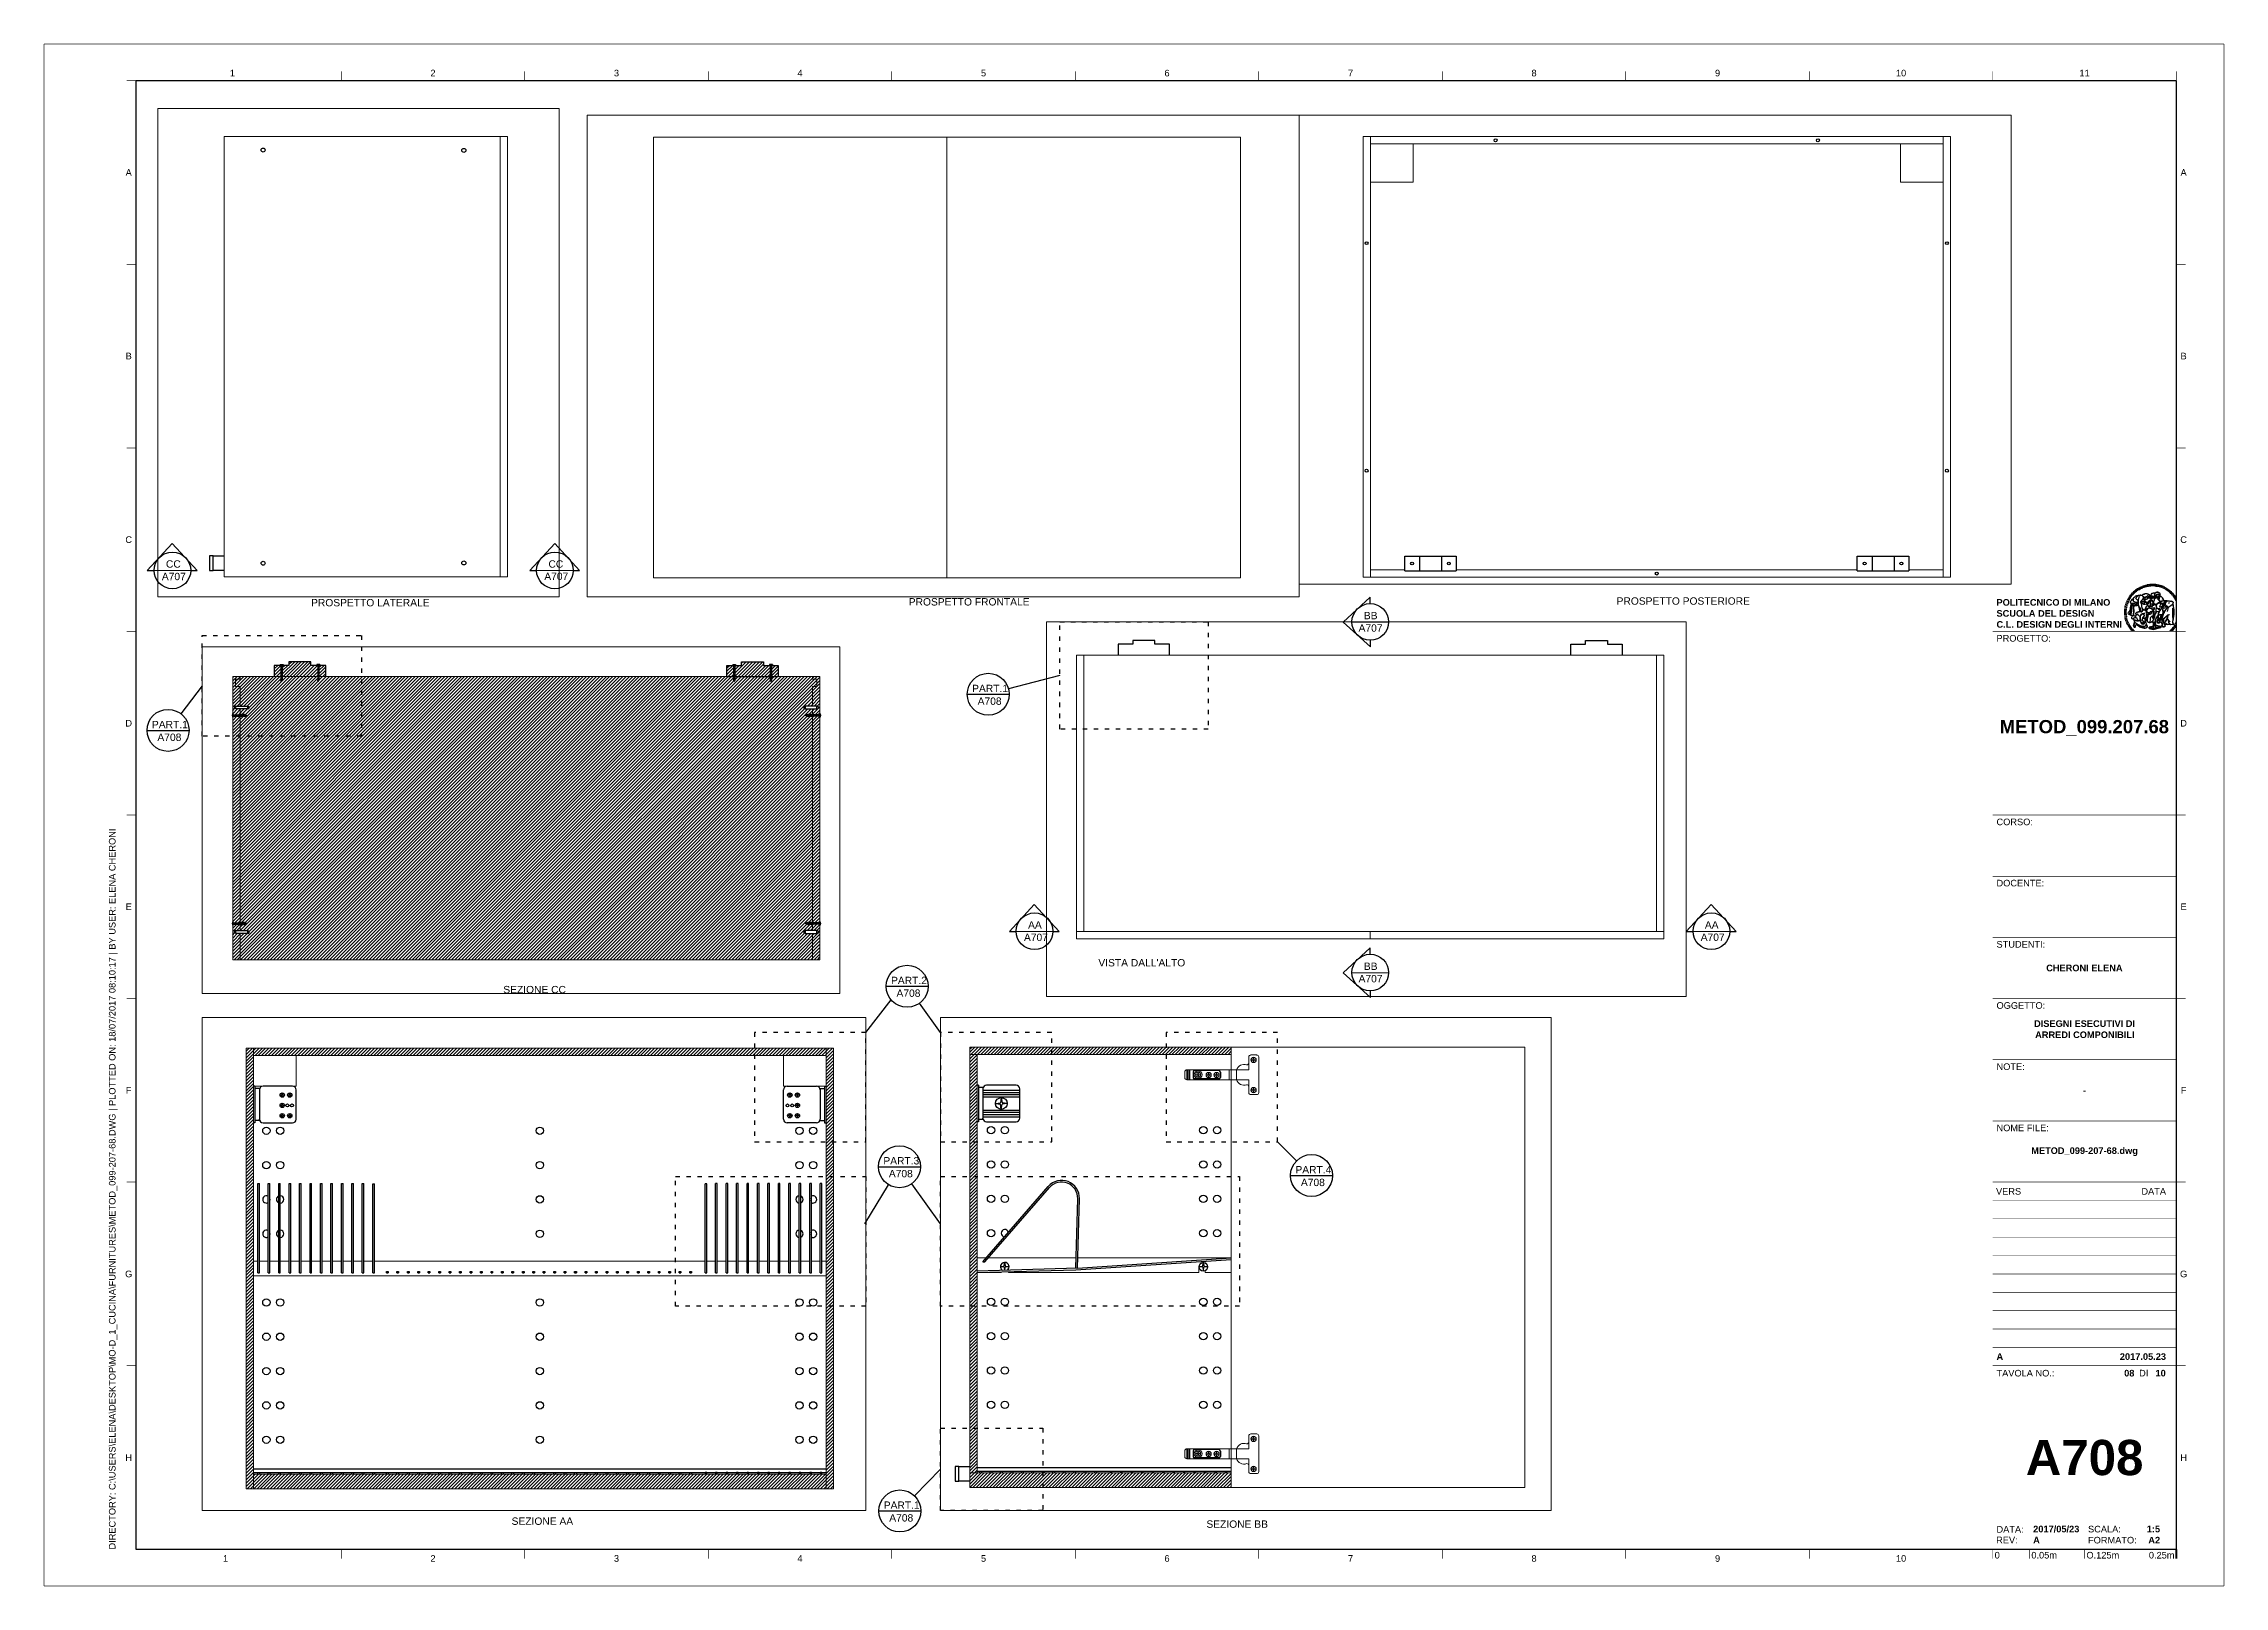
# Paper-space layout 'A708' of a CAD drawing. Header units: millimetres. Extents: x 0 to 594, y 0 to 420.
# The model-space entities are those that its viewports show. They can reach past a viewport. Long polylines and large blocks are cut down to what shows.
import ezdxf
from ezdxf.enums import TextEntityAlignment as Align

# ---------------------------------------------------------------- set-up
doc = ezdxf.new("R2010")
doc.units = ezdxf.units.MM
doc.set_wipeout_variables(frame=1)
doc.linetypes.add('ACAD_ISO03W100', pattern=[30, 12, -18])
doc.layers.add('A-FURN', color=8, linetype='Continuous', lineweight=18)
for name, color, linetype in [('A-SECT-MCUT', 6, 'Continuous'), ('COSTR', 9, 'Continuous'), ('G-ANNO-LOGO', 3, 'Continuous'), ('G-ANNO-TEXT', 3, 'Continuous'), ('G-ANNO-TTLB', 3, 'Continuous'), ('QUOTE', 5, 'Continuous')]:
    doc.layers.add(name, color=color, linetype=linetype)
doc.layers.add('G-ANNO-NPLT', color=210, linetype='Continuous', plot=False)
doc.styles.add('ARIAL', font='arial.ttf')
doc.styles.add('ARIAL-BOLD', font='')
doc.styles.add('E-ARIAL', font='arial.ttf')
doc.styles.get("Standard").update_dxf_attribs({"font": 'arial.ttf'})
doc.styles.get('ARIAL-BOLD').set_extended_font_data('Arial', bold=True)

psp = doc.layouts.new('A708')

# ---------------------------------------------------------------- texts
at = {"layer": 'QUOTE', "char_height": 2}
for s, width, heights, insert, attachment_point in [('CC', 2.6573, [2.07], (33.24, 277.34), 7), ('CC', 2.6573, [2.07], (137.46, 277.34), 7), ('A707', 2.8885, [0], (32.12, 273.93), 7), ('A707', 2.8885, [0], (136.33, 273.97), 7), ('PROSPETTO LATERALE', 32.9735, [0], (72.78, 268.83), 1), ('PROSPETTO FRONTALE', 152.2436, [0], (235.63, 269.06), 1), ('PROSPETTO POSTERIORE', 152.2436, [2.07], (428.49, 269.28), 1), ('A707', 2.8885, [0], (358.19, 259.9), 7), ('BB', 2.6573, [2.07], (359.62, 263.31), 7), ('PART.1', 2.8885, [0], (252.9, 243.47), 7), ('A708', 2.6573, [0], (254.4, 239.98), 7), ('PART.1', 2.8885, [0], (29.42, 233.64), 7), ('A708', 2.6573, [0], (30.92, 230.15), 7), ('AA', 2.6573, [2.07], (268.14, 179.06), 7), ('AA', 2.6573, [2.07], (452.54, 179.06), 7), ('A707', 2.8885, [0], (267.02, 175.65), 7), ('A707', 2.8885, [0], (451.41, 175.69), 7), ("VISTA DALL'ALTO", 152.2436, [0], (287.29, 170.76), 1), ('A707', 2.8885, [0], (358.19, 164.4), 7), ('BB', 2.6573, [2.07], (359.62, 167.8), 7), ('SEZIONE CC', 32.9735, [0], (125.15, 163.45), 1), ('PART.2', 2.8885, [0], (230.8, 163.94), 7), ('A708', 2.6573, [0], (232.29, 160.45), 7), ('PART.3', 2.8885, [0], (228.71, 114.8), 7), ('A708', 2.6573, [0], (230.21, 111.3), 7), ('PART.4', 2.8885, [0], (340.98, 112.39), 7), ('A708', 2.6573, [0], (342.48, 108.9), 7), ('SEZIONE AA', 32.9735, [0], (127.42, 18.67), 1), ('PART.1', 2.8885, [0], (228.82, 21.03), 7), ('A708', 2.6573, [0], (230.32, 17.54), 7), ('SEZIONE BB', 32.9735, [0], (316.73, 17.87), 1)]:
    psp.add_mtext_dynamic_manual_height_columns(s, width=width, gutter_width=12.5, heights=heights, dxfattribs=dict(at, insert=insert, attachment_point=attachment_point))

msp = doc.modelspace()

# ---------------------------------------------------------------- blocks, each defined once
blk = doc.blocks.new('A1_GRID_LAYOUT')
at = {"layer": 'G-ANNO-NPLT', "const_width": 0.18}
for points in [[(594, 420), (0, 420)], [(0, 0), (0, 420)], [(594, 0), (594, 420)], [(594, 0), (0, 0)]]:
    blk.add_lwpolyline(points, dxfattribs=at)
at = {"layer": 'G-ANNO-TTLB'}
for p, q in [((25, 410), (25, 10)), ((581, 410), (25, 410)), ((581, 10), (581, 410)), ((25, 10), (581, 10))]:
    blk.add_line(p, q, dxfattribs=at)
at = {"layer": 'G-ANNO-TTLB', "const_width": 0.18, "flags": 128}
for points in [[(25, 410), (22.5, 410)], [(81, 412.5), (81, 410)], [(131, 412.5), (131, 410)], [(181, 412.5), (181, 410)], [(231, 412.5), (231, 410)], [(281, 412.5), (281, 410)], [(331, 412.5), (331, 410)], [(381, 412.5), (381, 410)], [(431, 412.5), (431, 410)], [(481, 412.5), (481, 410)], [(531, 412.5), (531, 410)], [(581, 412.5), (581, 410)], [(25, 360), (22.5, 360)], [(583.5, 360), (581, 360)], [(25, 310), (22.5, 310)], [(583.5, 310), (581, 310)], [(25, 260), (22.5, 260)], [(583.5, 260), (581, 260)], [(25, 210), (22.5, 210)], [(583.5, 210), (581, 210)], [(25, 160), (22.5, 160)], [(583.5, 160), (581, 160)], [(25, 110), (22.5, 110)], [(583.5, 110), (581, 110)], [(583.5, 110), (581, 110)], [(25, 60), (22.5, 60)], [(583.5, 60), (581, 60)], [(583.5, 60), (581, 60)], [(81, 10), (81, 7.5)], [(131, 10), (131, 7.5)], [(181, 10), (181, 7.5)], [(231, 10), (231, 7.5)], [(281, 10), (281, 7.5)], [(331, 10), (331, 7.5)], [(381, 10), (381, 7.5)], [(431, 10), (431, 7.5)], [(481, 10), (481, 7.5)], [(531, 10), (531, 7.5)], [(581, 10), (581, 7.5)]]:
    blk.add_lwpolyline(points, dxfattribs=at)
at = {"layer": 'G-ANNO-TEXT', "style": 'ARIAL'}
for s, p in [('1', (51.35, 412.07)), ('2', (106, 412.07)), ('3', (156, 412.07)), ('4', (206, 412.07)), ('5', (256, 412.07)), ('6', (306, 412.07)), ('7', (356, 412.07)), ('8', (406, 412.07)), ('9', (456, 412.07)), ('10', (506, 412.07)), ('11', (556, 412.07)), ('A', (23.09, 385)), ('A', (582.98, 385)), ('B', (23.09, 335)), ('B', (582.98, 335)), ('C', (23.09, 285)), ('C', (582.98, 285)), ('D', (23.09, 235)), ('D', (582.98, 235)), ('E', (23.09, 185)), ('E', (582.98, 185)), ('F', (23.09, 135)), ('F', (582.98, 135)), ('G', (23.09, 85)), ('G', (582.98, 85)), ('H', (23.09, 35)), ('H', (582.98, 35)), ('1', (49.49, 7.51)), ('2', (106, 7.51)), ('3', (156, 7.51)), ('4', (206, 7.51)), ('5', (256, 7.51)), ('6', (306, 7.51)), ('7', (356, 7.51)), ('8', (406, 7.51)), ('9', (456, 7.51)), ('10', (506, 7.51))]:
    blk.add_text(s, height=1.8, dxfattribs=at).set_placement(p, align=Align.MIDDLE_CENTER)
at = {"layer": 'G-ANNO-TEXT', "insert": (17.7, 9.95), "char_height": 1.8, "attachment_point": 1, "rotation": 90, "style": 'ARIAL'}
blk.add_mtext_dynamic_manual_height_columns('DIRECTORY: C:\\\\USERS\\\\ELENA\\\\DESKTOP\\\\MO-D_1_CUCINA\\\\FURNITURES\\\\METOD_099-207-68.DWG | PLOTTED ON: 18/07/2017 08:10:17 | BY USER: ELENA CHERONI', width=412.209, gutter_width=9, heights=[0], dxfattribs=at)
blk = doc.blocks.new('logoPolimi')
for p, q in [((-1.49, 1.84), (-1.36, 1.68)), ((-1.41, 1.91), (-1.28, 1.74)), ((-1.32, 1.97), (-1.2, 1.8)), ((-1.22, 2.03), (-1.11, 1.85)), ((-1.13, 2.09), (-1.03, 1.9)), ((-1.03, 2.14), (-0.94, 1.95)), ((-0.93, 2.18), (-0.84, 1.99)), ((-0.83, 2.22), (-0.75, 2.03)), ((-0.72, 2.26), (-0.66, 2.06)), ((-0.61, 2.29), (-0.56, 2.09)), ((-0.51, 2.32), (-0.46, 2.11)), ((-0.4, 2.34), (-0.36, 2.13)), ((-0.29, 2.35), (-0.26, 2.14)), ((-0.18, 2.36), (-0.16, 2.15)), ((-0.07, 2.37), (-0.06, 2.16)), ((0.04, 2.37), (0.04, 2.16)), ((0.15, 2.36), (0.14, 2.16)), ((0.26, 2.36), (0.24, 2.15)), ((0.37, 2.34), (0.34, 2.13)), ((0.48, 2.32), (0.44, 2.12)), ((0.59, 2.3), (0.54, 2.09)), ((0.69, 2.27), (0.63, 2.07)), ((0.8, 2.23), (0.73, 2.03)), ((0.9, 2.19), (0.82, 2)), ((1, 2.15), (0.91, 1.96)), ((1.1, 2.1), (1, 1.91)), ((1.2, 2.04), (1.09, 1.86)), ((1.29, 1.99), (1.18, 1.81)), ((1.38, 1.92), (1.26, 1.75)), ((1.47, 1.86), (1.34, 1.69)), ((-2.37, 0.12), (-2.16, 0.11)), ((-2.37, 0.01), (-2.16, 0.01)), ((-2.36, 0.23), (-2.15, 0.21)), ((-2.35, 0.34), (-2.14, 0.31)), ((-2.33, 0.45), (-2.12, 0.41)), ((-2.3, 0.55), (-2.1, 0.51)), ((-2.28, 0.66), (-2.07, 0.6)), ((-2.24, 0.77), (-2.04, 0.7)), ((-2.2, 0.87), (-2.01, 0.79)), ((-2.16, 0.97), (-1.97, 0.89)), ((-2.11, 1.07), (-1.93, 0.98)), ((-2.06, 1.17), (-1.88, 1.07)), ((-2.01, 1.26), (-1.83, 1.15)), ((-1.94, 1.36), (-1.77, 1.24)), ((-1.88, 1.45), (-1.71, 1.32)), ((-1.84, 0.03), (-1.82, 0.35)), ((-1.81, 1.53), (-1.65, 1.4)), ((-1.74, 1.61), (-1.58, 1.47)), ((-1.73, 0.59), (-1.73, 0.59)), ((-1.73, 0.59), (-1.73, 0.59)), ((-1.66, 1.69), (-1.51, 1.54)), ((-1.65, 0.57), (-1.65, 0.57)), ((-1.59, 1.12), (-1.59, 1.12)), ((-1.58, 1.77), (-1.44, 1.61)), ((-1.51, 0.55), (-1.51, 0.55)), ((-1.51, 0.55), (-1.51, 0.55)), ((-1.31, 0.79), (-1.21, 0.75)), ((-1.21, 0.75), (-1.31, 0.79)), ((-1.21, 0.75), (-1.31, 0.79)), ((-1.21, 0.75), (-1.21, 0.75)), ((-1.21, 0.75), (-1.21, 0.75)), ((-1.19, 0.76), (-1.19, 0.76)), ((-1.19, 0.76), (-1.19, 0.76)), ((-1.17, 0.99), (-1.18, 0.99)), ((-1.18, 0.99), (-1.17, 0.99)), ((-1.16, 0.57), (-1.16, 0.57)), ((-1.16, 0.57), (-1.16, 0.57)), ((-1.1, 0.01), (-0.99, 0.06)), ((-0.99, 0.06), (-1.1, 0.01)), ((-0.99, 0.06), (-1.1, 0.01)), ((-0.99, 0.06), (-0.99, 0.06)), ((-0.99, 0.06), (-0.99, 0.06)), ((-0.97, 0.79), (-0.98, 0.79)), ((-0.89, 0.84), (-0.97, 0.79)), ((-0.97, 0.79), (-0.89, 0.84)), ((-0.96, 1.41), (-0.96, 1.41)), ((-0.96, 1.41), (-0.96, 1.41)), ((-0.89, 0.84), (-0.82, 0.87)), ((-0.82, 0.87), (-0.89, 0.84)), ((-0.89, 0.84), (-0.82, 0.87)), ((-0.88, 0.83), (-0.89, 0.84)), ((-0.85, 1.39), (-0.85, 1.39)), ((-0.85, 1.39), (-0.85, 1.39)), ((-0.84, 0.14), (-0.84, 0.14)), ((-0.77, 1.08), (-0.78, 1.08)), ((-0.78, 1.08), (-0.77, 1.08)), ((-0.61, 1.12), (-0.77, 1.08)), ((-0.77, 1.08), (-0.61, 1.12)), ((-0.77, 1.08), (-0.61, 1.12)), ((-0.75, 1.3), (-0.76, 1.29)), ((-0.76, 1.29), (-0.75, 1.3)), ((-0.65, 0.99), (-0.7, 0.96)), ((-0.69, 0.18), (-0.68, 0.18)), ((-0.66, 0.93), (-0.66, 0.93)), ((-0.66, 0.93), (-0.64, 0.93)), ((-0.66, 0.93), (-0.66, 0.93)), ((-0.66, 0.93), (-0.66, 0.93)), ((-0.63, 1.01), (-0.63, 1.01)), ((-0.63, 1.01), (-0.62, 1.01)), ((-0.63, 0.66), (-0.63, 0.66)), ((-0.6, 1.12), (-0.61, 1.12)), ((-0.61, 1.12), (-0.6, 1.12)), ((-0.61, 1.12), (-0.6, 1.12)), ((-0.61, 0.86), (-0.57, 0.85)), ((-0.57, 0.85), (-0.61, 0.86)), ((-0.61, 0.86), (-0.57, 0.85)), ((-0.53, 1.08), (-0.6, 1.12)), ((-0.6, 1.12), (-0.6, 1.11)), ((-0.6, 1.12), (-0.53, 1.08)), ((-0.57, 0.8), (-0.59, 0.8)), ((-0.57, 0.85), (-0.53, 0.84)), ((-0.57, 0.85), (-0.57, 0.85)), ((-0.57, 0.85), (-0.57, 0.85)), ((-0.57, 0.85), (-0.53, 0.84)), ((-0.56, 0.29), (-0.49, 0.48)), ((-0.56, 0.14), (-0.56, 0.29)), ((-0.5, 0.11), (-0.56, 0.14)), ((-0.53, 0.84), (-0.51, 0.84)), ((-0.53, 0.84), (-0.51, 0.84)), ((-0.53, 0.84), (-0.53, 0.84)), ((-0.51, 0.11), (-0.51, 0.11)), ((-0.51, 0.11), (-0.51, 0.11)), ((-0.34, 0.33), (-0.5, 0.11)), ((-0.49, 0.48), (-0.41, 0.55)), ((-0.42, 0.8), (-0.47, 0.79)), ((-0.42, 0.8), (-0.47, 0.79)), ((-0.47, 0.79), (-0.45, 0.76)), ((-0.47, 0.79), (-0.45, 0.76)), ((-0.45, 1.14), (-0.42, 1.11)), ((-0.42, 1.26), (-0.36, 1.22)), ((-0.41, 0.55), (-0.34, 0.49)), ((-0.4, 1.37), (-0.38, 1.38)), ((-0.39, 1.37), (-0.4, 1.37)), ((-0.35, 1.33), (-0.4, 1.37)), ((-0.39, 1.24), (-0.4, 1.23)), ((-0.38, 1.14), (-0.38, 1.14)), ((-0.34, 0.49), (-0.09, 0.48)), ((-0.16, 0.32), (-0.34, 0.33)), ((-0.14, 0.32), (-0.31, 0.34)), ((-0.28, 1.3), (-0.29, 1.3)), ((-0.28, 1.3), (-0.28, 1.3)), ((-0.16, 1.24), (-0.16, 1.25)), ((-0.16, 1.25), (-0.16, 1.25)), ((-0.16, 0.49), (-0.14, 0.64)), ((-0.06, 0.27), (-0.16, 0.32)), ((-0.1, 0.88), (-0.09, 0.87)), ((-0.08, 1.37), (-0.08, 1.38)), ((-0.08, 1.23), (-0.05, 1.21)), ((-0.05, 1.21), (-0.08, 1.23)), ((-0.08, 1.23), (-0.05, 1.21)), ((-0.03, 0.26), (-0.06, 0.27)), ((-0.05, 1.21), (-0.04, 1.21)), ((-0.04, 1.21), (-0.05, 1.21)), ((-0.04, 1.21), (-0.04, 1.21)), ((-0.04, 1.21), (-0.04, 1.21)), ((-0.04, 0.48), (-0.03, 0.26)), ((0.03, 1.15), (0.03, 1.15)), ((0.03, 0.66), (0.03, 0.67)), ((0.07, 0.58), (0.07, 0.57)), ((0.1, 1.18), (0.1, 1.18)), ((0.1, 0.84), (0.1, 0.84)), ((0.13, 1.32), (0.17, 1.19)), ((0.14, 0.71), (0.34, 0.65)), ((0.31, 0.56), (0.17, 0.63)), ((0.27, 1.61), (0.27, 1.61)), ((0.27, 1.61), (0.27, 1.61)), ((0.27, 1.61), (0.27, 1.61)), ((0.29, 1.29), (0.29, 1.29)), ((0.29, 1.29), (0.29, 1.29)), ((0.29, 1.29), (0.29, 1.29)), ((0.29, 1.29), (0.29, 1.29)), ((0.33, 0.49), (0.34, 0.49)), ((0.33, 0.03), (0.35, 0.03)), ((0.33, 0.03), (0.35, 0.03)), ((0.34, 0.65), (0.34, 0.64)), ((0.35, 0.03), (0.57, 0.06)), ((0.35, 0.03), (0.57, 0.06)), ((0.35, 0.03), (0.35, 0.03)), ((0.35, 0.03), (0.35, 0.03)), ((0.38, 1.36), (0.37, 1.35)), ((0.38, 0.34), (0.37, 0.34)), ((0.38, 0.34), (0.38, 0.34)), ((0.43, 0.67), (0.39, 0.64)), ((0.49, 1.05), (0.51, 1.13)), ((0.51, 1.13), (0.49, 1.05)), ((0.49, 1.05), (0.51, 1.13)), ((0.51, 1.31), (0.5, 1.29)), ((0.51, 1.13), (0.52, 1.23)), ((0.52, 1.23), (0.51, 1.23)), ((0.51, 1.23), (0.52, 1.23)), ((0.52, 1.23), (0.51, 1.13)), ((0.51, 1.13), (0.52, 1.23)), ((0.52, 1.24), (0.6, 1.37)), ((0.52, 1.23), (0.6, 1.36)), ((0.6, 1.36), (0.52, 1.23)), ((0.52, 1.23), (0.52, 1.23)), ((0.52, 1.23), (0.52, 1.24)), ((0.52, 1.23), (0.52, 1.23)), ((0.55, 1.07), (0.53, 1.06)), ((0.53, 1.04), (0.53, 1.06)), ((0.53, 1.05), (0.53, 1.04)), ((0.54, 0.3), (0.63, 0.32)), ((0.54, -0.08), (0.61, 0.06)), ((0.61, 0.06), (0.54, -0.08)), ((0.54, -0.08), (0.61, 0.06)), ((0.56, 0.19), (0.59, 0.21)), ((0.57, 1.07), (0.57, 1.07)), ((0.57, 1.07), (0.57, 1.07)), ((0.57, 1.07), (0.57, 1.07)), ((0.57, 1.07), (0.57, 1.07)), ((0.57, 1.07), (0.57, 1.07)), ((0.57, 1.07), (0.57, 1.07)), ((0.57, 1.07), (0.57, 1.07)), ((0.58, 0.3), (0.59, 0.29)), ((0.59, 0.78), (0.59, 0.79)), ((0.59, 0.79), (0.59, 0.79)), ((0.59, 0.79), (0.59, 0.79)), ((0.59, 0.79), (0.59, 0.78)), ((0.61, 0.06), (0.6, 0.07)), ((0.6, 0.07), (0.61, 0.06)), ((0.61, 0.06), (0.61, 0.07)), ((0.62, 0.21), (0.65, 0.22)), ((0.64, 1.37), (0.65, 1.37)), ((0.69, 0.86), (0.68, 0.86)), ((0.68, 0.86), (0.69, 0.86)), ((0.68, 0.76), (0.68, 0.76)), ((0.76, 0.26), (0.76, 0.26)), ((0.82, 0.35), (0.84, 0.36)), ((0.82, 0.35), (0.82, 0.35)), ((0.84, 0.36), (0.84, 0.37)), ((0.85, 0.34), (1.05, 0.35)), ((0.93, 1.05), (0.93, 1.05)), ((0.93, 1.05), (0.93, 1.05)), ((0.93, 1.05), (0.93, 1.04)), ((0.93, 1.05), (0.93, 1.05)), ((0.97, 0.66), (0.96, 0.66)), ((1.01, 0.97), (0.98, 0.96)), ((1.17, 0.96), (1.17, 0.95)), ((1.17, 0.95), (1.17, 0.95)), ((1.34, 0.37), (1.26, 0.04)), ((1.27, 0.37), (1.27, 0.38)), ((1.28, 0.95), (1.28, 0.95)), ((1.37, 0.73), (1.46, 0.81)), ((1.41, 0.4), (1.41, 0.41)), ((1.56, 1.79), (1.42, 1.63)), ((1.64, 1.71), (1.49, 1.56)), ((1.49, 0.9), (1.57, 0.92)), ((1.72, 1.63), (1.56, 1.49)), ((1.67, 0.6), (1.57, 0.53)), ((1.79, 1.55), (1.63, 1.41)), ((1.86, 1.47), (1.7, 1.34)), ((1.93, 1.38), (1.76, 1.26)), ((1.99, 1.29), (1.81, 1.17)), ((2.05, 1.19), (1.87, 1.09)), ((2.1, 1.1), (1.92, 1)), ((2.15, 1), (1.96, 0.91)), ((2.19, 0.9), (2, 0.82)), ((2.23, 0.79), (2.04, 0.72)), ((2.27, 0.69), (2.07, 0.63)), ((2.3, 0.58), (2.09, 0.53)), ((2.32, 0.47), (2.12, 0.43)), ((2.34, 0.37), (2.13, 0.33)), ((2.36, 0.26), (2.15, 0.23)), ((2.37, 0.15), (2.16, 0.13)), ((2.37, 0.04), (2.16, 0.03)), ((-2.37, -0.1), (-2.16, -0.09)), ((-2.36, -0.21), (-2.15, -0.19)), ((-2.35, -0.32), (-2.14, -0.29)), ((-2.33, -0.43), (-2.12, -0.39)), ((-2.31, -0.54), (-2.1, -0.49)), ((-2.28, -0.65), (-2.08, -0.59)), ((-2.25, -0.75), (-2.05, -0.69)), ((-2.21, -0.86), (-2.02, -0.78)), ((-2.17, -0.96), (-1.98, -0.87)), ((-2.12, -1.06), (-1.93, -0.96)), ((-2.07, -1.16), (-1.89, -1.05)), ((-2.04, -0.15), (-1.97, -0.2)), ((-2.01, -1.25), (-1.84, -1.14)), ((-1.95, -1.34), (-1.78, -1.22)), ((-1.89, -1.43), (-1.72, -1.31)), ((-1.82, -1.52), (-1.66, -1.38)), ((-1.75, -1.6), (-1.59, -1.46)), ((-1.67, -1.68), (-1.52, -1.53)), ((-1.58, -0.12), (-1.6, -0.18)), ((-1.6, -0.18), (-1.58, -0.28)), ((-1.57, -0.54), (-1.59, -0.54)), ((-1.59, -0.54), (-1.59, -0.54)), ((-1.59, -1.76), (-1.45, -1.6)), ((-1.56, -0.32), (-1.56, -0.31)), ((-1.56, -0.31), (-1.56, -0.31)), ((-1.53, -0.65), (-1.53, -0.65)), ((-1.53, -0.65), (-1.53, -0.65)), ((-1.51, -1.83), (-1.37, -1.67)), ((-1.48, -0.86), (-1.48, -0.85)), ((-1.42, -0.37), (-1.42, -0.37)), ((-1.42, -1.9), (-1.29, -1.73)), ((-1.38, -0.46), (-1.38, -0.46)), ((-1.33, -1.96), (-1.21, -1.79)), ((-1.31, -0.24), (-1.31, -0.23)), ((-1.31, -0.23), (-1.31, -0.24)), ((-1.23, -0.19), (-1.23, -0.19)), ((-1.23, -0.19), (-1.23, -0.19)), ((-1.23, -0.19), (-1.23, -0.19)), ((-1.23, -0.19), (-1.23, -0.19)), ((-1.01, -0.39), (-1.02, -0.39)), ((-1.02, -0.39), (-1.01, -0.39)), ((-1.02, -0.7), (-1.02, -0.7)), ((-1.02, -0.7), (-1.02, -0.7)), ((-1.02, -0.7), (-1.02, -0.7)), ((-0.79, -0.51), (-0.83, -0.58)), ((-0.83, -0.58), (-0.79, -0.51)), ((-0.83, -0.58), (-0.79, -0.51)), ((-0.78, -1.05), (-0.83, -0.94)), ((-0.83, -0.94), (-0.78, -1.05)), ((-0.83, -0.94), (-0.83, -0.94)), ((-0.83, -0.94), (-0.78, -1.05)), ((-0.82, -1.23), (-0.82, -1.23)), ((-0.82, -1.23), (-0.77, -1.23)), ((-0.77, -1.23), (-0.82, -1.23)), ((-0.82, -1.23), (-0.82, -1.23)), ((-0.77, -1.23), (-0.82, -1.23)), ((-0.75, -0.96), (-0.8, -0.89)), ((-0.8, -0.89), (-0.79, -0.92)), ((-0.79, -0.92), (-0.8, -0.89)), ((-0.8, -0.89), (-0.75, -0.96)), ((-0.79, -0.92), (-0.8, -0.89)), ((-0.8, -0.89), (-0.8, -0.89)), ((-0.8, -0.89), (-0.75, -0.96)), ((-0.79, -0.92), (-0.78, -0.95)), ((-0.78, -0.95), (-0.79, -0.92)), ((-0.78, -0.95), (-0.79, -0.92)), ((-0.77, -0.49), (-0.78, -0.48)), ((-0.78, -0.48), (-0.77, -0.49)), ((-0.78, -0.95), (-0.76, -1)), ((-0.76, -1), (-0.78, -0.95)), ((-0.76, -1), (-0.78, -0.95)), ((-0.71, -0.89), (-0.75, -0.87)), ((-0.75, -0.87), (-0.71, -0.89)), ((-0.75, -0.87), (-0.71, -0.89)), ((-0.72, -1.01), (-0.75, -0.96)), ((-0.75, -0.96), (-0.72, -1.01)), ((-0.75, -0.96), (-0.72, -1.01)), ((-0.64, -0.93), (-0.71, -0.89)), ((-0.71, -0.89), (-0.64, -0.93)), ((-0.71, -0.89), (-0.64, -0.93)), ((-0.66, -0.53), (-0.66, -0.53)), ((-0.66, -0.53), (-0.66, -0.53)), ((-0.66, -0.53), (-0.66, -0.53)), ((-0.39, -0.81), (-0.51, -0.69)), ((-0.51, -1.04), (-0.5, -1.04)), ((-0.48, -0.42), (-0.48, -0.42)), ((-0.48, -0.42), (-0.48, -0.42)), ((-0.48, -0.42), (-0.48, -0.42)), ((-0.41, -0.51), (-0.41, -0.51)), ((-0.38, -0.05), (-0.39, -0.12)), ((-0.39, -0.12), (-0.37, -0.1)), ((-0.35, -0.14), (-0.37, -0.08)), ((-0.37, -0.09), (-0.37, -0.09)), ((-0.33, -0.12), (-0.35, -0.14)), ((-0.32, -0.14), (-0.35, -0.14)), ((-0.35, -0.18), (-0.34, -0.22)), ((-0.34, -0.08), (-0.29, -0.16)), ((-0.34, -0.22), (-0.34, -0.22)), ((-0.27, -0.17), (-0.32, -0.14)), ((-0.25, -0.91), (-0.26, -0.9)), ((-0.26, -1.29), (0.1, -1.2)), ((0.1, -1.2), (-0.26, -1.29)), ((0.08, -1.4), (-0.26, -1.29)), ((-0.26, -1.29), (0.08, -1.4)), ((-0.26, -1.38), (-0.26, -1.29)), ((-0.26, -1.29), (-0.26, -1.29)), ((-0.26, -1.29), (-0.26, -1.38)), ((-0.26, -1.29), (0.08, -1.4)), ((-0.26, -1.29), (-0.26, -1.29)), ((0.08, -1.49), (-0.26, -1.38)), ((-0.26, -1.38), (0.09, -1.49)), ((-0.14, -0.15), (-0.16, -0.13)), ((-0.11, -0.04), (-0.12, -0.05)), ((-0.04, -0.41), (-0.01, -0.44)), ((-0.01, -0.44), (-0.04, -0.41)), ((-0.04, -0.41), (-0.01, -0.44)), ((0.07, -0.84), (0.07, -0.84)), ((0.07, -0.84), (0.07, -0.84)), ((0.1, -1.2), (0.08, -1.32)), ((0.08, -1.32), (0.13, -1.2)), ((0.08, -1.4), (0.72, -1.22)), ((0.72, -1.22), (0.08, -1.4)), ((0.08, -1.4), (0.72, -1.22)), ((0.72, -1.31), (0.08, -1.49)), ((0.08, -1.44), (0.08, -1.4)), ((0.08, -1.4), (0.08, -1.44)), ((0.08, -1.4), (0.08, -1.49)), ((0.08, -1.49), (0.08, -1.44)), ((0.08, -1.44), (0.08, -1.44)), ((0.08, -1.44), (0.08, -1.45)), ((0.08, -1.45), (0.08, -1.46)), ((0.08, -1.46), (0.08, -1.49)), ((0.1, -1.01), (0.09, -0.86)), ((0.1, -1.01), (0.09, -0.86)), ((0.09, -1.49), (0.72, -1.31)), ((0.1, -1.2), (0.12, -1.04)), ((0.12, -1.04), (0.1, -1.2)), ((0.13, -1.2), (0.1, -1.2)), ((0.1, -1.2), (0.13, -1.2)), ((0.13, -1.2), (0.1, -1.2)), ((0.1, -1.2), (0.1, -1.2)), ((0.11, -0.44), (0.11, -0.44)), ((0.11, -0.44), (0.11, -0.44)), ((0.12, -0.21), (0.12, -0.21)), ((0.12, -0.21), (0.12, -0.21)), ((0.12, -0.21), (0.12, -0.21)), ((0.12, -0.21), (0.12, -0.21)), ((0.12, -0.21), (0.12, -0.21)), ((0.12, -0.21), (0.12, -0.21)), ((0.12, -0.21), (0.12, -0.21)), ((0.12, -0.21), (0.12, -0.21)), ((0.12, -0.21), (0.12, -0.21)), ((0.12, -0.21), (0.12, -0.21)), ((0.12, -0.21), (0.12, -0.21)), ((0.12, -0.21), (0.12, -0.21)), ((0.12, -0.21), (0.12, -0.21)), ((0.12, -0.56), (0.14, -0.53)), ((0.14, -0.53), (0.12, -0.56)), ((0.12, -0.56), (0.14, -0.53)), ((0.12, -1.04), (0.12, -1.04)), ((0.12, -1.04), (0.12, -1.04)), ((0.12, -1.04), (0.12, -1.04)), ((0.21, -0.99), (0.13, -1.2)), ((0.13, -1.2), (0.21, -0.99)), ((0.36, -1.14), (0.13, -1.2)), ((0.13, -1.2), (0.26, -1.17)), ((0.14, -0.53), (0.16, -0.49)), ((0.16, -0.49), (0.14, -0.53)), ((0.14, -0.53), (0.16, -0.49)), ((0.16, -0.49), (0.16, -0.49)), ((0.16, -0.49), (0.16, -0.49)), ((0.28, -1.19), (0.21, -0.99)), ((0.21, -0.99), (0.31, -1.27)), ((0.24, -0.17), (0.24, -0.16)), ((0.24, -0.16), (0.24, -0.17)), ((0.25, -0.84), (0.25, -0.88)), ((0.25, -0.88), (0.25, -0.84)), ((0.25, -0.88), (0.25, -0.84)), ((0.25, -0.88), (0.29, -1.17)), ((0.26, -0.88), (0.25, -0.88)), ((0.31, -1.27), (0.25, -0.88)), ((0.26, -1.17), (0.28, -1.16)), ((0.28, -1.16), (0.36, -1.14)), ((0.29, -1.17), (0.28, -1.19)), ((0.36, -1.14), (0.72, -1.22)), ((0.72, -1.22), (0.36, -1.14)), ((0.49, -0.31), (0.49, -0.31)), ((0.49, -0.31), (0.49, -0.31)), ((0.5, -0.27), (0.5, -0.27)), ((0.51, -0.27), (0.51, -0.27)), ((0.72, -0.81), (0.75, -0.89)), ((0.72, -1.22), (0.72, -1.31)), ((0.72, -1.31), (0.72, -1.22)), ((0.74, -0.23), (0.74, -0.23)), ((0.74, -0.23), (0.75, -0.24)), ((0.75, -0.23), (0.75, -0.23)), ((0.86, -0.25), (0.82, -0.34)), ((0.87, -0.22), (0.86, -0.23)), ((0.87, -0.22), (0.86, -0.25)), ((0.96, -0.58), (0.96, -0.57)), ((1.05, -1.05), (1.04, -1.05)), ((1.28, -2), (1.17, -1.82)), ((1.37, -1.93), (1.25, -1.76)), ((1.31, -0.27), (1.3, -0.26)), ((1.3, -0.26), (1.3, -0.26)), ((1.3, -0.26), (1.3, -0.26)), ((1.3, -0.26), (1.31, -0.27)), ((1.3, -0.26), (1.3, -0.26)), ((1.46, -1.87), (1.33, -1.7)), ((1.54, -1.8), (1.41, -1.64)), ((1.63, -1.72), (1.48, -1.57)), ((1.71, -1.65), (1.55, -1.5)), ((1.78, -1.57), (1.62, -1.43)), ((1.85, -1.48), (1.69, -1.35)), ((1.92, -1.39), (1.75, -1.27)), ((1.98, -1.3), (1.81, -1.19)), ((2.04, -1.21), (1.86, -1.1)), ((2.09, -1.11), (1.91, -1.01)), ((2.14, -1.01), (1.95, -0.92)), ((2.19, -0.91), (1.99, -0.83)), ((2.23, -0.81), (2.03, -0.74)), ((2.26, -0.7), (2.06, -0.64)), ((2.29, -0.6), (2.09, -0.55)), ((2.32, -0.49), (2.11, -0.45)), ((2.34, -0.38), (2.13, -0.35)), ((2.35, -0.27), (2.15, -0.25)), ((2.37, -0.08), (2.16, -0.07)), ((2.36, -0.16), (2.16, -0.15)), ((-1.24, -2.02), (-1.13, -1.84)), ((-1.14, -2.08), (-1.04, -1.89)), ((-1.04, -2.13), (-0.95, -1.94)), ((-0.94, -2.18), (-0.86, -1.98)), ((-0.84, -2.22), (-0.77, -2.02)), ((-0.74, -2.25), (-0.67, -2.05)), ((-0.63, -2.29), (-0.57, -2.08)), ((-0.52, -2.31), (-0.48, -2.11)), ((-0.42, -2.33), (-0.38, -2.13)), ((-0.31, -2.35), (-0.28, -2.14)), ((-0.2, -2.36), (-0.18, -2.15)), ((-0.09, -2.37), (-0.08, -2.16)), ((0.03, -2.37), (0.02, -2.16)), ((0.14, -2.37), (0.12, -2.16)), ((0.25, -2.36), (0.22, -2.15)), ((0.35, -2.34), (0.32, -2.14)), ((0.46, -2.32), (0.42, -2.12)), ((0.57, -2.3), (0.52, -2.1)), ((0.68, -2.27), (0.62, -2.07)), ((0.78, -2.24), (0.71, -2.04)), ((0.89, -2.2), (0.81, -2)), ((0.99, -2.15), (0.9, -1.96)), ((1.09, -2.11), (0.99, -1.92)), ((1.19, -2.05), (1.08, -1.87))]:
    blk.add_line(p, q)
for points in [[(-1.9, 0.12), (-1.94, 0.02), (-2.05, -0.09), (-2.05, -0.09)], [(-1.86, 0.38), (-1.86, 0.38), (-1.87, 0.19), (-1.9, 0.12)], [(-1.76, 0.6), (-1.76, 0.6), (-1.84, 0.57), (-1.86, 0.38)], [(-1.86, -0.04), (-1.84, 0.02), (-1.84, 0.03), (-1.84, 0.03)], [(-1.82, 0.78), (-1.83, 0.8), (-1.85, 0.86), (-1.83, 0.88)], [(-1.82, 0.78), (-1.83, 0.8), (-1.85, 0.86), (-1.83, 0.88)], [(-1.83, 0.88), (-1.81, 0.9), (-1.76, 0.96), (-1.76, 0.96)], [(-1.83, 0.88), (-1.81, 0.9), (-1.76, 0.96), (-1.76, 0.96)], [(-1.76, 0.6), (-1.83, 0.7), (-1.78, 0.74), (-1.78, 0.74)], [(-1.78, 0.74), (-1.79, 0.74), (-1.83, 0.7), (-1.76, 0.6)], [(-1.78, 0.74), (-1.8, 0.76), (-1.81, 0.78), (-1.82, 0.78)], [(-1.78, 0.74), (-1.8, 0.76), (-1.81, 0.78), (-1.82, 0.78)], [(-1.82, 0.35), (-1.81, 0.5), (-1.73, 0.59), (-1.73, 0.59)], [(-1.82, -0.19), (-1.73, -0.07), (-1.75, 0.14), (-1.75, 0.3)], [(-1.75, 0.33), (-1.75, 0.17), (-1.73, -0.05), (-1.8, -0.17)], [(-1.78, 0.74), (-1.75, 0.72), (-1.72, 0.69), (-1.68, 0.7)], [(-1.68, 0.7), (-1.72, 0.69), (-1.75, 0.72), (-1.78, 0.74)], [(-1.68, 0.7), (-1.72, 0.69), (-1.75, 0.72), (-1.78, 0.74)], [(-1.78, 0.74), (-1.78, 0.74), (-1.78, 0.74), (-1.78, 0.74)], [(-1.76, 0.96), (-1.68, 1.1), (-1.59, 1.12), (-1.59, 1.12)], [(-1.76, 0.96), (-1.68, 1.1), (-1.6, 1.12), (-1.6, 1.12)], [(-1.73, 0.59), (-1.74, 0.59), (-1.75, 0.6), (-1.76, 0.6)], [(-1.73, 0.59), (-1.74, 0.59), (-1.75, 0.6), (-1.76, 0.6)], [(-1.75, 0.3), (-1.76, 0.47), (-1.65, 0.57), (-1.65, 0.57)], [(-1.65, 0.57), (-1.65, 0.57), (-1.76, 0.5), (-1.75, 0.33)], [(-1.65, 0.57), (-1.68, 0.58), (-1.7, 0.58), (-1.73, 0.59)], [(-1.65, 0.57), (-1.68, 0.58), (-1.7, 0.58), (-1.73, 0.59)], [(-1.5, 0.71), (-1.53, 0.74), (-1.61, 0.71), (-1.68, 0.7)], [(-1.68, 0.7), (-1.61, 0.71), (-1.53, 0.73), (-1.5, 0.71)], [(-1.5, 0.71), (-1.53, 0.73), (-1.61, 0.71), (-1.68, 0.7)], [(-1.51, 0.55), (-1.56, 0.56), (-1.61, 0.56), (-1.65, 0.57)], [(-1.65, 0.57), (-1.61, 0.56), (-1.56, 0.56), (-1.51, 0.55)], [(-1.51, 0.55), (-1.56, 0.56), (-1.61, 0.56), (-1.65, 0.57)], [(-1.59, 1.12), (-1.6, 1.06), (-1.61, 0.99), (-1.61, 0.97)], [(-1.61, 0.97), (-1.61, 0.99), (-1.6, 1.06), (-1.59, 1.12)], [(-1.61, 0.97), (-1.61, 0.99), (-1.6, 1.06), (-1.59, 1.12)], [(-1.61, 0.97), (-1.61, 0.95), (-1.56, 0.88), (-1.54, 0.87)], [(-1.54, 0.87), (-1.56, 0.88), (-1.61, 0.95), (-1.61, 0.97)], [(-1.54, 0.87), (-1.56, 0.88), (-1.61, 0.96), (-1.61, 0.97)], [(-1.59, 1.12), (-1.59, 1.13), (-1.59, 1.15), (-1.58, 1.16)], [(-1.59, 1.12), (-1.59, 1.13), (-1.59, 1.15), (-1.58, 1.16)], [(-1.58, 1.16), (-1.57, 1.21), (-1.52, 1.23), (-1.49, 1.25)], [(-1.58, 1.16), (-1.57, 1.21), (-1.52, 1.23), (-1.49, 1.25)], [(-1.58, 0.36), (-1.58, 0.48), (-1.51, 0.55), (-1.51, 0.55)], [(-1.51, 0.55), (-1.51, 0.55), (-1.58, 0.48), (-1.58, 0.36)], [(-1.51, 0.55), (-1.51, 0.55), (-1.58, 0.48), (-1.58, 0.36)], [(-1.55, 0.04), (-1.55, 0.08), (-1.58, 0.25), (-1.58, 0.36)], [(-1.58, 0.36), (-1.58, 0.25), (-1.55, 0.08), (-1.55, 0.04)], [(-1.58, 0.36), (-1.58, 0.25), (-1.55, 0.08), (-1.55, 0.04)], [(-1.58, -0.12), (-1.57, -0.06), (-1.55, 0.02), (-1.55, 0.04)], [(-1.55, 0.04), (-1.55, 0.02), (-1.57, -0.06), (-1.58, -0.12)], [(-1.55, 0.04), (-1.55, 0.02), (-1.56, -0.04), (-1.57, -0.1)], [(-1.54, 0.87), (-1.52, 0.85), (-1.47, 0.83), (-1.44, 0.83)], [(-1.44, 0.83), (-1.47, 0.83), (-1.52, 0.85), (-1.54, 0.87)], [(-1.45, 0.83), (-1.47, 0.83), (-1.52, 0.85), (-1.54, 0.87)], [(-1.51, 0.55), (-1.33, 0.54), (-1.16, 0.57), (-1.16, 0.57)], [(-1.16, 0.57), (-1.16, 0.57), (-1.33, 0.54), (-1.51, 0.55)], [(-1.16, 0.57), (-1.16, 0.57), (-1.33, 0.54), (-1.51, 0.55)], [(-1.5, 0.71), (-1.46, 0.68), (-1.4, 0.62), (-1.33, 0.66)], [(-1.33, 0.66), (-1.4, 0.62), (-1.46, 0.68), (-1.5, 0.71)], [(-1.33, 0.66), (-1.4, 0.62), (-1.46, 0.68), (-1.5, 0.71)], [(-1.49, 1.25), (-1.46, 1.26), (-1.42, 1.33), (-1.39, 1.36)], [(-1.49, 1.25), (-1.46, 1.27), (-1.43, 1.34), (-1.39, 1.36)], [(-1.31, 0.79), (-1.33, 0.79), (-1.42, 0.83), (-1.45, 0.83)], [(-1.44, 0.83), (-1.42, 0.83), (-1.33, 0.79), (-1.31, 0.79)], [(-1.31, 0.79), (-1.33, 0.79), (-1.42, 0.83), (-1.44, 0.83)], [(-1.35, 1.1), (-1.4, 1.17), (-1.36, 1.23), (-1.29, 1.31)], [(-1.29, 1.31), (-1.36, 1.23), (-1.4, 1.17), (-1.35, 1.1)], [(-1.35, 1.1), (-1.4, 1.17), (-1.36, 1.23), (-1.29, 1.31)], [(-1.39, 1.36), (-1.35, 1.38), (-1.26, 1.4), (-1.19, 1.41)], [(-1.39, 1.36), (-1.35, 1.38), (-1.26, 1.4), (-1.19, 1.41)], [(-1.18, 0.99), (-1.24, 0.97), (-1.3, 1.03), (-1.35, 1.1)], [(-1.35, 1.1), (-1.3, 1.03), (-1.24, 0.97), (-1.18, 0.99)], [(-1.18, 1), (-1.24, 0.97), (-1.3, 1.03), (-1.35, 1.1)], [(-1.33, 0.66), (-1.28, 0.7), (-1.23, 0.73), (-1.21, 0.75)], [(-1.21, 0.75), (-1.23, 0.73), (-1.28, 0.7), (-1.33, 0.66)], [(-1.21, 0.75), (-1.23, 0.73), (-1.28, 0.7), (-1.33, 0.66)], [(-1.29, 1.31), (-1.22, 1.39), (-1.01, 1.41), (-0.96, 1.41)], [(-0.96, 1.41), (-1.01, 1.41), (-1.22, 1.39), (-1.29, 1.31)], [(-1.29, 1.31), (-1.22, 1.39), (-1.01, 1.41), (-0.96, 1.41)], [(-1.24, -0.02), (-1.21, -0.01), (-1.1, 0.01), (-1.1, 0.01)], [(-1.1, 0.01), (-1.1, 0.01), (-1.21, -0.01), (-1.24, -0.02)], [(-1.1, 0.01), (-1.1, 0.01), (-1.21, -0.01), (-1.24, -0.02)], [(-1.21, 0.75), (-1.2, 0.75), (-1.19, 0.76), (-1.19, 0.76)], [(-1.19, 0.76), (-1.19, 0.76), (-1.2, 0.75), (-1.21, 0.75)], [(-1.19, 0.76), (-1.19, 0.76), (-1.2, 0.76), (-1.21, 0.75)], [(-1.19, 1.41), (-1.11, 1.43), (-0.97, 1.41), (-0.97, 1.41)], [(-1.19, 1.41), (-1.12, 1.43), (-0.98, 1.41), (-0.98, 1.41)], [(-1.19, 0.76), (-1.19, 0.77), (-1.18, 0.78), (-1.18, 0.79)], [(-1.18, 0.79), (-1.18, 0.78), (-1.19, 0.77), (-1.19, 0.76)], [(-1.19, 0.76), (-1.19, 0.77), (-1.19, 0.78), (-1.18, 0.79)], [(-1.18, 0.68), (-1.18, 0.68), (-1.19, 0.71), (-1.19, 0.76)], [(-1.19, 0.76), (-1.19, 0.71), (-1.18, 0.68), (-1.18, 0.68)], [(-1.18, 0.68), (-1.18, 0.68), (-1.19, 0.71), (-1.19, 0.76)], [(-1.18, 0.97), (-1.18, 0.97), (-1.18, 0.98), (-1.17, 0.99)], [(-1.17, 0.99), (-1.18, 0.98), (-1.18, 0.97), (-1.18, 0.97)], [(-1.18, 0.97), (-1.18, 0.97), (-1.18, 0.98), (-1.17, 0.99)], [(-1.18, 0.79), (-1.17, 0.86), (-1.18, 0.95), (-1.18, 0.97)], [(-1.18, 0.97), (-1.18, 0.95), (-1.17, 0.86), (-1.18, 0.79)], [(-1.18, 0.79), (-1.17, 0.86), (-1.18, 0.95), (-1.18, 0.97)], [(-1.16, 0.57), (-1.17, 0.6), (-1.18, 0.64), (-1.18, 0.68)], [(-1.18, 0.68), (-1.18, 0.64), (-1.17, 0.6), (-1.16, 0.57)], [(-1.16, 0.57), (-1.17, 0.6), (-1.18, 0.64), (-1.18, 0.68)], [(-1.17, 0.99), (-1.17, 1.03), (-1.16, 1.09), (-1.14, 1.13)], [(-1.09, 0.42), (-1.1, 0.44), (-1.14, 0.48), (-1.16, 0.57)], [(-1.16, 0.57), (-1.14, 0.48), (-1.1, 0.44), (-1.09, 0.42)], [(-1.09, 0.42), (-1.1, 0.44), (-1.14, 0.48), (-1.16, 0.57)], [(-1.14, 1.13), (-1.12, 1.18), (-1.05, 1.31), (-1.05, 1.31)], [(-1.12, 0.46), (-1.12, 0.46), (-1.13, 0.38), (-1.11, 0.26)], [(-1.11, 0.26), (-1.08, 0.14), (-1.05, 0.03), (-1.05, 0.03)], [(-1.02, 0.32), (-1.02, 0.32), (-1.08, 0.4), (-1.09, 0.42)], [(-1.09, 0.42), (-1.08, 0.4), (-1.02, 0.32), (-1.02, 0.32)], [(-1.02, 0.32), (-1.02, 0.32), (-1.08, 0.4), (-1.09, 0.42)], [(-0.98, 0.2), (-0.98, 0.21), (-1.02, 0.32), (-1.02, 0.32)], [(-1.02, 0.32), (-1.02, 0.32), (-0.98, 0.21), (-0.98, 0.2)], [(-0.98, 0.2), (-0.98, 0.21), (-1.02, 0.32), (-1.02, 0.32)], [(-1.01, 0.12), (-1, 0.16), (-0.98, 0.19), (-0.98, 0.2)], [(-0.98, 0.2), (-0.98, 0.19), (-1, 0.16), (-1.01, 0.12)], [(-1.01, 0.12), (-1, 0.16), (-0.98, 0.19), (-0.98, 0.2)], [(-0.99, 0.06), (-1, 0.07), (-1.01, 0.1), (-1.01, 0.12)], [(-1.01, 0.12), (-1.01, 0.1), (-1, 0.07), (-0.99, 0.06)], [(-0.99, 0.06), (-1, 0.07), (-1.01, 0.1), (-1.01, 0.12)], [(-0.99, 0.06), (-0.99, 0.06), (-0.99, 0.06), (-0.98, 0.05)], [(-0.98, 0.05), (-0.99, 0.06), (-0.99, 0.06), (-0.99, 0.06)], [(-0.99, 0.05), (-0.99, 0.06), (-0.99, 0.06), (-0.99, 0.06)], [(-0.95, 0.02), (-0.96, 0.03), (-0.97, 0.04), (-0.99, 0.05)], [(-0.98, 1.41), (-0.98, 1.41), (-0.97, 1.41), (-0.96, 1.41)], [(-0.98, 0.81), (-0.94, 0.85), (-0.92, 0.93), (-0.91, 0.97)], [(-0.91, 0.97), (-0.92, 0.93), (-0.94, 0.85), (-0.98, 0.81)], [(-0.91, 0.97), (-0.92, 0.93), (-0.94, 0.85), (-0.98, 0.81)], [(-0.98, 0.79), (-0.98, 0.81), (-0.98, 0.81), (-0.98, 0.81)], [(-0.98, 0.81), (-0.98, 0.81), (-0.98, 0.81), (-0.98, 0.79)], [(-0.98, 0.81), (-0.98, 0.81), (-0.98, 0.81), (-0.98, 0.79)], [(-0.98, 0.79), (-0.98, 0.79), (-0.98, 0.78), (-0.97, 0.77)], [(-0.98, 0.79), (-0.98, 0.79), (-0.98, 0.78), (-0.97, 0.77)], [(-0.98, 0.05), (-0.97, 0.04), (-0.96, 0.03), (-0.95, 0.02)], [(-0.95, 0.02), (-0.96, 0.03), (-0.97, 0.04), (-0.98, 0.05)], [(-0.97, 1.41), (-0.97, 1.41), (-0.97, 1.41), (-0.96, 1.41)], [(-0.97, 0.77), (-0.96, 0.74), (-0.91, 0.64), (-0.91, 0.57)], [(-0.97, 0.77), (-0.96, 0.74), (-0.91, 0.64), (-0.91, 0.57)], [(-0.96, 1.41), (-0.94, 1.41), (-0.9, 1.41), (-0.85, 1.39)], [(-0.96, 1.41), (-0.94, 1.41), (-0.9, 1.41), (-0.85, 1.39)], [(-0.95, 0.02), (-0.94, 0.01), (-0.92, 0.01), (-0.9, 0.01)], [(-0.9, 0.01), (-0.92, 0.01), (-0.94, 0.01), (-0.95, 0.02)], [(-0.91, 0.01), (-0.92, 0.01), (-0.94, 0.01), (-0.95, 0.02)], [(-0.91, 0.97), (-0.89, 1), (-0.87, 1.01), (-0.84, 1.02)], [(-0.84, 1.02), (-0.87, 1.01), (-0.89, 1), (-0.91, 0.97)], [(-0.84, 1.02), (-0.87, 1.01), (-0.89, 1.01), (-0.91, 0.97)], [(-0.91, 0.57), (-0.91, 0.5), (-0.9, 0.43), (-0.88, 0.37)], [(-0.91, 0.57), (-0.91, 0.5), (-0.9, 0.43), (-0.88, 0.37)], [(-0.87, 0.03), (-0.87, 0.03), (-0.89, 0.01), (-0.91, 0.01)], [(-0.9, 0.01), (-0.89, 0.01), (-0.87, 0.03), (-0.87, 0.03)], [(-0.87, 0.03), (-0.87, 0.03), (-0.89, 0.01), (-0.9, 0.01)], [(-0.88, 0.84), (-0.88, 0.84), (-0.89, 0.79), (-0.88, 0.77)], [(-0.88, 0.77), (-0.89, 0.79), (-0.88, 0.83), (-0.88, 0.83)], [(-0.74, 0.66), (-0.85, 0.67), (-0.88, 0.77), (-0.88, 0.77)], [(-0.88, 0.77), (-0.88, 0.77), (-0.85, 0.67), (-0.74, 0.66)], [(-0.88, 0.37), (-0.86, 0.32), (-0.83, 0.25), (-0.82, 0.25)], [(-0.88, 0.37), (-0.86, 0.32), (-0.83, 0.25), (-0.82, 0.25)], [(-0.87, 0.03), (-0.86, 0.03), (-0.86, 0.05), (-0.86, 0.06)], [(-0.86, 0.06), (-0.86, 0.05), (-0.86, 0.03), (-0.87, 0.03)], [(-0.86, 0.06), (-0.86, 0.05), (-0.86, 0.03), (-0.87, 0.03)], [(-0.85, 1.39), (-0.86, 1.42), (-0.8, 1.45), (-0.8, 1.46)], [(-0.85, 1.39), (-0.86, 1.42), (-0.83, 1.44), (-0.82, 1.45)], [(-0.86, 0.06), (-0.86, 0.07), (-0.86, 0.1), (-0.85, 0.11)], [(-0.85, 0.11), (-0.86, 0.1), (-0.86, 0.07), (-0.86, 0.06)], [(-0.85, 0.11), (-0.86, 0.1), (-0.86, 0.07), (-0.86, 0.06)], [(-0.81, 1.36), (-0.83, 1.37), (-0.84, 1.38), (-0.85, 1.39)], [(-0.85, 1.39), (-0.84, 1.38), (-0.83, 1.37), (-0.81, 1.36)], [(-0.85, 1.39), (-0.84, 1.38), (-0.83, 1.37), (-0.81, 1.36)], [(-0.85, 0.11), (-0.85, 0.12), (-0.84, 0.14), (-0.84, 0.14)], [(-0.84, 0.14), (-0.84, 0.14), (-0.85, 0.12), (-0.85, 0.11)], [(-0.84, 0.14), (-0.84, 0.14), (-0.85, 0.12), (-0.85, 0.11)], [(-0.84, 1.02), (-0.83, 1.03), (-0.81, 1.05), (-0.78, 1.08)], [(-0.78, 1.08), (-0.81, 1.05), (-0.83, 1.03), (-0.84, 1.02)], [(-0.78, 1.08), (-0.81, 1.05), (-0.83, 1.03), (-0.84, 1.02)], [(-0.84, 0.14), (-0.83, 0.15), (-0.81, 0.16), (-0.81, 0.16)], [(-0.81, 0.16), (-0.81, 0.16), (-0.83, 0.15), (-0.84, 0.14)], [(-0.81, 0.16), (-0.81, 0.16), (-0.84, 0.15), (-0.84, 0.14)], [(-0.84, 0.15), (-0.84, 0.15), (-0.84, 0.15), (-0.84, 0.14)], [(-0.84, 0.14), (-0.84, 0.14), (-0.84, 0.14), (-0.84, 0.14)], [(-0.84, 0.14), (-0.84, 0.14), (-0.84, 0.14), (-0.84, 0.14)], [(-0.84, 0.14), (-0.84, 0.14), (-0.84, 0.14), (-0.84, 0.14)], [(-0.82, 1.45), (-0.82, 1.45), (-0.8, 1.45), (-0.8, 1.45)], [(-0.82, 0.87), (-0.82, 0.87), (-0.72, 0.91), (-0.66, 0.93)], [(-0.66, 0.93), (-0.72, 0.91), (-0.82, 0.87), (-0.82, 0.87)], [(-0.82, 0.87), (-0.82, 0.87), (-0.72, 0.91), (-0.66, 0.93)], [(-0.82, 0.25), (-0.8, 0.25), (-0.77, 0.24), (-0.77, 0.23)], [(-0.82, 0.25), (-0.8, 0.25), (-0.78, 0.24), (-0.77, 0.23)], [(-0.76, 1.29), (-0.77, 1.32), (-0.79, 1.34), (-0.81, 1.36)], [(-0.81, 1.36), (-0.79, 1.34), (-0.77, 1.32), (-0.76, 1.29)], [(-0.81, 1.36), (-0.79, 1.34), (-0.77, 1.32), (-0.76, 1.3)], [(-0.81, 0.16), (-0.8, 0.17), (-0.8, 0.17), (-0.79, 0.18)], [(-0.79, 0.18), (-0.8, 0.17), (-0.8, 0.17), (-0.81, 0.16)], [(-0.79, 0.18), (-0.8, 0.17), (-0.8, 0.17), (-0.81, 0.16)], [(-0.8, 1.46), (-0.8, 1.49), (-0.69, 1.51), (-0.69, 1.51)], [(-0.8, 1.46), (-0.8, 1.49), (-0.75, 1.49), (-0.75, 1.49)], [(-0.8, 1.45), (-0.8, 1.45), (-0.8, 1.46), (-0.8, 1.46)], [(-0.79, 0.18), (-0.78, 0.18), (-0.77, 0.16), (-0.77, 0.16)], [(-0.77, 0.16), (-0.77, 0.16), (-0.78, 0.18), (-0.79, 0.18)], [(-0.77, 0.16), (-0.77, 0.16), (-0.78, 0.18), (-0.79, 0.18)], [(-0.78, 1.08), (-0.77, 1.1), (-0.76, 1.13), (-0.75, 1.16)], [(-0.75, 1.16), (-0.76, 1.13), (-0.77, 1.1), (-0.78, 1.08)], [(-0.75, 1.16), (-0.76, 1.13), (-0.77, 1.1), (-0.78, 1.08)], [(-0.77, 0.23), (-0.76, 0.22), (-0.72, 0.2), (-0.71, 0.2)], [(-0.77, 0.23), (-0.76, 0.22), (-0.72, 0.2), (-0.71, 0.2)], [(-0.77, 0.16), (-0.77, 0.16), (-0.74, 0.16), (-0.7, 0.17)], [(-0.7, 0.17), (-0.74, 0.16), (-0.77, 0.16), (-0.77, 0.16)], [(-0.7, 0.17), (-0.74, 0.16), (-0.77, 0.16), (-0.77, 0.16)], [(-0.76, 1.3), (-0.74, 1.25), (-0.73, 1.2), (-0.75, 1.16)], [(-0.75, 1.16), (-0.73, 1.2), (-0.74, 1.25), (-0.76, 1.29)], [(-0.76, 1.29), (-0.74, 1.25), (-0.73, 1.2), (-0.75, 1.16)], [(-0.75, 1.49), (-0.75, 1.52), (-0.69, 1.51), (-0.69, 1.51)], [(-0.7, 1.26), (-0.7, 1.28), (-0.73, 1.28), (-0.75, 1.3)], [(-0.75, 1.3), (-0.73, 1.28), (-0.7, 1.28), (-0.7, 1.26)], [(-0.71, 1.24), (-0.72, 1.25), (-0.73, 1.27), (-0.75, 1.28)], [(-0.63, 0.66), (-0.63, 0.66), (-0.73, 0.66), (-0.74, 0.66)], [(-0.74, 0.66), (-0.73, 0.66), (-0.63, 0.66), (-0.63, 0.66)], [(-0.65, 1.23), (-0.67, 1.24), (-0.71, 1.23), (-0.71, 1.24)], [(-0.71, 0.2), (-0.7, 0.2), (-0.69, 0.19), (-0.69, 0.18)], [(-0.71, 0.2), (-0.7, 0.2), (-0.69, 0.19), (-0.69, 0.18)], [(-0.65, 1.23), (-0.67, 1.24), (-0.7, 1.25), (-0.7, 1.26)], [(-0.7, 1.26), (-0.7, 1.25), (-0.67, 1.24), (-0.65, 1.23)], [(-0.7, 0.17), (-0.69, 0.17), (-0.68, 0.18), (-0.69, 0.18)], [(-0.69, 0.18), (-0.68, 0.18), (-0.69, 0.17), (-0.7, 0.17)], [(-0.69, 0.18), (-0.68, 0.18), (-0.69, 0.17), (-0.7, 0.17)], [(-0.69, 1.51), (-0.69, 1.59), (-0.51, 1.55), (-0.51, 1.55)], [(-0.69, 1.51), (-0.66, 1.55), (-0.66, 1.55), (-0.66, 1.55)], [(-0.66, 0.67), (-0.69, 0.69), (-0.68, 0.72), (-0.68, 0.76)], [(-0.68, 0.76), (-0.68, 0.72), (-0.69, 0.69), (-0.66, 0.67)], [(-0.66, 0.68), (-0.69, 0.69), (-0.68, 0.72), (-0.68, 0.76)], [(-0.68, 0.76), (-0.68, 0.79), (-0.67, 0.82), (-0.66, 0.83)], [(-0.66, 0.83), (-0.67, 0.82), (-0.68, 0.79), (-0.68, 0.76)], [(-0.68, 0.76), (-0.68, 0.79), (-0.67, 0.82), (-0.66, 0.83)], [(-0.68, 0.18), (-0.68, 0.18), (-0.56, 0.15), (-0.51, 0.11)], [(-0.68, 0.18), (-0.68, 0.18), (-0.56, 0.15), (-0.51, 0.11)], [(-0.66, 1.55), (-0.63, 1.57), (-0.51, 1.55), (-0.51, 1.55)], [(-0.62, 0.95), (-0.63, 0.95), (-0.64, 0.94), (-0.66, 0.93)], [(-0.66, 0.93), (-0.64, 0.94), (-0.63, 0.95), (-0.62, 0.95)], [(-0.66, 0.83), (-0.65, 0.85), (-0.61, 0.86), (-0.61, 0.86)], [(-0.61, 0.86), (-0.61, 0.86), (-0.65, 0.84), (-0.66, 0.83)], [(-0.66, 0.83), (-0.65, 0.84), (-0.61, 0.86), (-0.61, 0.86)], [(-0.63, 0.66), (-0.64, 0.67), (-0.65, 0.67), (-0.66, 0.68)], [(-0.63, 0.66), (-0.64, 0.67), (-0.65, 0.67), (-0.66, 0.67)], [(-0.66, 0.67), (-0.65, 0.67), (-0.64, 0.67), (-0.63, 0.66)], [(-0.59, 1.24), (-0.6, 1.23), (-0.63, 1.22), (-0.65, 1.23)], [(-0.65, 1.23), (-0.63, 1.22), (-0.6, 1.23), (-0.59, 1.24)], [(-0.56, 1.24), (-0.56, 1.24), (-0.63, 1.22), (-0.65, 1.23)], [(-0.63, 1.01), (-0.63, 1.01), (-0.64, 1), (-0.65, 0.99)], [(-0.64, 0.93), (-0.64, 0.93), (-0.58, 0.88), (-0.57, 0.85)], [(-0.64, 0.93), (-0.64, 0.93), (-0.58, 0.88), (-0.57, 0.85)], [(-0.6, 1.11), (-0.6, 1.11), (-0.59, 1.05), (-0.63, 1.01)], [(-0.6, 1.11), (-0.6, 1.11), (-0.59, 1.05), (-0.63, 1.01)], [(-0.5, 0.65), (-0.55, 0.61), (-0.6, 0.64), (-0.63, 0.66)], [(-0.5, 0.65), (-0.55, 0.61), (-0.6, 0.64), (-0.63, 0.66)], [(-0.62, 1.01), (-0.62, 1.01), (-0.62, 0.97), (-0.62, 0.95)], [(-0.62, 0.95), (-0.62, 0.97), (-0.62, 1.01), (-0.62, 1.01)], [(-0.56, 1.24), (-0.56, 1.24), (-0.57, 1.25), (-0.59, 1.24)], [(-0.59, 1.24), (-0.57, 1.25), (-0.56, 1.24), (-0.56, 1.24)], [(-0.41, 0.55), (-0.41, 0.55), (-0.59, 0.44), (-0.56, 0.15)], [(-0.52, 0.81), (-0.53, 0.8), (-0.56, 0.79), (-0.57, 0.8)], [(-0.57, 0.01), (-0.57, 0.01), (-0.38, -0.06), (-0.35, -0.15)], [(-0.49, 1.27), (-0.5, 1.26), (-0.53, 1.24), (-0.56, 1.24)], [(-0.52, 1.26), (-0.53, 1.26), (-0.54, 1.22), (-0.56, 1.24)], [(-0.56, 1.24), (-0.54, 1.22), (-0.53, 1.26), (-0.52, 1.26)], [(-0.47, 1.06), (-0.49, 1.06), (-0.53, 1.08), (-0.53, 1.08)], [(-0.53, 1.08), (-0.53, 1.08), (-0.49, 1.06), (-0.47, 1.06)], [(-0.53, 0.84), (-0.53, 0.84), (-0.52, 0.81), (-0.52, 0.81)], [(-0.49, 1.27), (-0.5, 1.26), (-0.51, 1.26), (-0.52, 1.26)], [(-0.52, 1.26), (-0.51, 1.26), (-0.5, 1.26), (-0.49, 1.27)], [(-0.51, 0.12), (-0.51, 0.12), (-0.52, 0.19), (-0.49, 0.21)], [(-0.51, 0.19), (-0.51, 0.18), (-0.52, 0.15), (-0.51, 0.14)], [(-0.51, 1.55), (-0.43, 1.57), (-0.43, 1.53), (-0.43, 1.53)], [(-0.51, 1.55), (-0.43, 1.57), (-0.35, 1.51), (-0.35, 1.51)], [(-0.51, 0.84), (-0.51, 0.84), (-0.46, 0.83), (-0.45, 0.83)], [(-0.51, 0.84), (-0.51, 0.84), (-0.46, 0.83), (-0.45, 0.83)], [(-0.42, 0.27), (-0.43, 0.27), (-0.5, 0.2), (-0.51, 0.19)], [(-0.51, 0.14), (-0.51, 0.13), (-0.47, 0.05), (-0.47, 0.04)], [(-0.51, 0.11), (-0.51, 0.11), (-0.51, 0.11), (-0.51, 0.11)], [(-0.51, 0.11), (-0.51, 0.11), (-0.47, 0.1), (-0.46, 0.04)], [(-0.51, 0.11), (-0.51, 0.11), (-0.51, 0.11), (-0.51, 0.11)], [(-0.51, 0.11), (-0.5, 0.11), (-0.5, 0.1), (-0.49, 0.1)], [(-0.47, 0.71), (-0.46, 0.66), (-0.5, 0.65), (-0.5, 0.65)], [(-0.47, 0.71), (-0.46, 0.66), (-0.5, 0.65), (-0.5, 0.65)], [(-0.44, 1.3), (-0.45, 1.3), (-0.47, 1.28), (-0.49, 1.27)], [(-0.49, 1.27), (-0.47, 1.28), (-0.45, 1.3), (-0.44, 1.3)], [(-0.44, 1.3), (-0.45, 1.3), (-0.47, 1.28), (-0.49, 1.27)], [(-0.49, 0.21), (-0.48, 0.21), (-0.47, 0.22), (-0.47, 0.23)], [(-0.49, 0.21), (-0.49, 0.21), (-0.49, 0.21), (-0.49, 0.21)], [(-0.37, -0.09), (-0.37, -0.07), (-0.49, 0.1), (-0.49, 0.1)], [(-0.46, 1.08), (-0.46, 1.07), (-0.46, 1.06), (-0.47, 1.06)], [(-0.47, 1.06), (-0.46, 1.06), (-0.46, 1.07), (-0.46, 1.08)], [(-0.45, 0.76), (-0.44, 0.74), (-0.47, 0.71), (-0.47, 0.71)], [(-0.45, 0.76), (-0.44, 0.74), (-0.47, 0.71), (-0.47, 0.71)], [(-0.47, 0.23), (-0.46, 0.24), (-0.44, 0.27), (-0.42, 0.27)], [(-0.47, 0.04), (-0.47, 0.03), (-0.44, 0.02), (-0.44, 0.01)], [(-0.44, 1.1), (-0.45, 1.1), (-0.46, 1.08), (-0.46, 1.08)], [(-0.46, 1.08), (-0.46, 1.09), (-0.45, 1.1), (-0.44, 1.1)], [(-0.46, 0.04), (-0.46, 0.03), (-0.45, 0.03), (-0.44, 0.02)], [(-0.45, 0.83), (-0.44, 0.83), (-0.39, 0.82), (-0.39, 0.82)], [(-0.45, 0.83), (-0.44, 0.83), (-0.39, 0.82), (-0.39, 0.82)], [(-0.36, 0.68), (-0.36, 0.66), (-0.45, 0.58), (-0.41, 0.55)], [(-0.41, 0.55), (-0.45, 0.58), (-0.4, 0.62), (-0.39, 0.62)], [(-0.41, 1.32), (-0.42, 1.3), (-0.43, 1.3), (-0.44, 1.3)], [(-0.44, 1.3), (-0.43, 1.3), (-0.42, 1.3), (-0.41, 1.32)], [(-0.41, 1.32), (-0.42, 1.3), (-0.43, 1.3), (-0.44, 1.3)], [(-0.42, 1.11), (-0.42, 1.11), (-0.44, 1.1), (-0.44, 1.1)], [(-0.44, 1.1), (-0.44, 1.1), (-0.42, 1.11), (-0.42, 1.11)], [(-0.44, 0.02), (-0.43, 0.01), (-0.44, 0.01), (-0.43, 0)], [(-0.44, 0.01), (-0.43, 0), (-0.43, -0.02), (-0.38, -0.05)], [(-0.43, 1.53), (-0.37, 1.53), (-0.35, 1.5), (-0.35, 1.5)], [(-0.4, 1.12), (-0.4, 1.11), (-0.42, 1.11), (-0.42, 1.11)], [(-0.42, 1.11), (-0.42, 1.11), (-0.4, 1.11), (-0.4, 1.12)], [(-0.39, 0.82), (-0.39, 0.81), (-0.42, 0.8), (-0.42, 0.8)], [(-0.39, 0.82), (-0.39, 0.81), (-0.42, 0.8), (-0.42, 0.8)], [(-0.35, 0.32), (-0.36, 0.31), (-0.41, 0.28), (-0.42, 0.27)], [(-0.42, 0.27), (-0.41, 0.27), (-0.39, 0.28), (-0.38, 0.3)], [(-0.4, 1.37), (-0.4, 1.37), (-0.39, 1.33), (-0.41, 1.32)], [(-0.41, 1.32), (-0.39, 1.33), (-0.4, 1.37), (-0.4, 1.37)], [(-0.4, 1.37), (-0.4, 1.37), (-0.39, 1.33), (-0.41, 1.32)], [(-0.34, 0.49), (-0.35, 0.51), (-0.36, 0.52), (-0.41, 0.55)], [(-0.41, 0.55), (-0.36, 0.52), (-0.35, 0.51), (-0.34, 0.49)], [(-0.38, 1.14), (-0.38, 1.14), (-0.39, 1.12), (-0.4, 1.12)], [(-0.4, 1.12), (-0.39, 1.12), (-0.38, 1.14), (-0.38, 1.14)], [(-0.37, 1.36), (-0.38, 1.36), (-0.38, 1.35), (-0.39, 1.37)], [(-0.39, 0.63), (-0.39, 0.64), (-0.38, 0.65), (-0.36, 0.67)], [(-0.39, 0.62), (-0.38, 0.63), (-0.39, 0.63), (-0.39, 0.63)], [(-0.38, 1.38), (-0.38, 1.38), (-0.38, 1.36), (-0.36, 1.36)], [(-0.38, 1.14), (-0.38, 1.14), (-0.35, 1.11), (-0.35, 1.15)], [(-0.35, 1.14), (-0.35, 1.11), (-0.38, 1.14), (-0.38, 1.14)], [(-0.38, 0.3), (-0.37, 0.31), (-0.34, 0.35), (-0.3, 0.34)], [(-0.35, 1.34), (-0.37, 1.35), (-0.37, 1.36), (-0.37, 1.36)], [(-0.36, 1.36), (-0.36, 1.36), (-0.37, 1.35), (-0.35, 1.34)], [(-0.36, 0.67), (-0.34, 0.68), (-0.35, 0.68), (-0.35, 0.73)], [(-0.35, 0.73), (-0.36, 0.68), (-0.35, 0.69), (-0.36, 0.68)], [(-0.35, 1.5), (-0.33, 1.52), (-0.31, 1.5), (-0.31, 1.5)], [(-0.35, 1.51), (-0.28, 1.52), (-0.25, 1.44), (-0.25, 1.44)], [(-0.28, 1.3), (-0.31, 1.32), (-0.34, 1.34), (-0.35, 1.34)], [(-0.35, 1.34), (-0.34, 1.34), (-0.31, 1.32), (-0.28, 1.3)], [(-0.28, 1.31), (-0.31, 1.32), (-0.31, 1.31), (-0.35, 1.33)], [(-0.3, 1.28), (-0.3, 1.26), (-0.34, 1.18), (-0.35, 1.14)], [(-0.35, 1.15), (-0.34, 1.18), (-0.3, 1.26), (-0.3, 1.28)], [(-0.3, 0.9), (-0.3, 0.9), (-0.34, 0.77), (-0.35, 0.73)], [(-0.35, 0.73), (-0.34, 0.78), (-0.32, 0.79), (-0.32, 0.79)], [(-0.31, 0.34), (-0.31, 0.34), (-0.34, 0.33), (-0.35, 0.32)], [(-0.25, 0.48), (-0.27, 0.49), (-0.33, 0.47), (-0.34, 0.49)], [(-0.34, 0.49), (-0.33, 0.47), (-0.21, 0.46), (-0.18, 0.47)], [(-0.32, 0.79), (-0.33, 0.84), (-0.31, 0.88), (-0.31, 0.88)], [(-0.31, 1.5), (-0.26, 1.48), (-0.25, 1.44), (-0.25, 1.44)], [(-0.31, 0.88), (-0.31, 0.91), (-0.26, 0.94), (-0.26, 0.94)], [(-0.29, 1.3), (-0.29, 1.3), (-0.29, 1.29), (-0.3, 1.28)], [(-0.3, 1.28), (-0.29, 1.29), (-0.29, 1.3), (-0.29, 1.3)], [(-0.3, 1.19), (-0.3, 1.2), (-0.26, 1.22), (-0.26, 1.22)], [(-0.3, 1.19), (-0.3, 1.2), (-0.26, 1.22), (-0.26, 1.22)], [(-0.25, 1.17), (-0.28, 1.17), (-0.29, 1.18), (-0.3, 1.19)], [(-0.25, 1.17), (-0.28, 1.17), (-0.29, 1.19), (-0.3, 1.19)], [(-0.26, 0.94), (-0.26, 0.94), (-0.29, 0.92), (-0.3, 0.9)], [(-0.3, 0.34), (-0.25, 0.33), (-0.15, 0.33), (-0.14, 0.32)], [(-0.25, 1.3), (-0.26, 1.3), (-0.27, 1.3), (-0.28, 1.31)], [(-0.25, 1.3), (-0.26, 1.3), (-0.27, 1.3), (-0.28, 1.3)], [(-0.26, 1.22), (-0.26, 1.22), (-0.22, 1.24), (-0.18, 1.24)], [(-0.26, 1.22), (-0.26, 1.22), (-0.22, 1.24), (-0.18, 1.24)], [(-0.26, 0.94), (-0.23, 1), (-0.18, 0.98), (-0.18, 0.98)], [(-0.18, 0.98), (-0.18, 0.98), (-0.23, 1), (-0.26, 0.94)], [(-0.25, 1.44), (-0.19, 1.42), (-0.22, 1.38), (-0.22, 1.38)], [(-0.25, 1.44), (-0.19, 1.42), (-0.21, 1.33), (-0.22, 1.33)], [(-0.22, 1.33), (-0.22, 1.32), (-0.22, 1.3), (-0.25, 1.3)], [(-0.22, 1.32), (-0.22, 1.32), (-0.22, 1.3), (-0.25, 1.3)], [(-0.22, 1.18), (-0.23, 1.17), (-0.23, 1.17), (-0.25, 1.17)], [(-0.22, 1.18), (-0.23, 1.17), (-0.23, 1.17), (-0.25, 1.17)], [(-0.18, 0.47), (-0.18, 0.47), (-0.23, 0.46), (-0.25, 0.48)], [(-0.22, 1.38), (-0.18, 1.35), (-0.21, 1.33), (-0.22, 1.32)], [(-0.21, 1.18), (-0.21, 1.19), (-0.22, 1.18), (-0.22, 1.18)], [(-0.21, 1.18), (-0.21, 1.18), (-0.22, 1.18), (-0.22, 1.18)], [(-0.22, 0.88), (-0.21, 0.91), (-0.19, 0.95), (-0.17, 0.96)], [(-0.17, 0.96), (-0.19, 0.95), (-0.21, 0.91), (-0.22, 0.88)], [(-0.22, 0.88), (-0.21, 0.91), (-0.19, 0.96), (-0.17, 0.96)], [(-0.19, 0.81), (-0.21, 0.83), (-0.22, 0.85), (-0.22, 0.88)], [(-0.22, 0.88), (-0.22, 0.85), (-0.21, 0.83), (-0.19, 0.81)], [(-0.19, 0.82), (-0.21, 0.83), (-0.22, 0.85), (-0.22, 0.88)], [(-0.13, 1.11), (-0.13, 1.11), (-0.2, 1.17), (-0.21, 1.18)], [(-0.13, 1.11), (-0.13, 1.11), (-0.2, 1.17), (-0.21, 1.18)], [(-0.16, 0), (-0.16, -0.01), (-0.17, -0.02), (-0.21, -0.04)], [(-0.17, 0.75), (-0.17, 0.77), (-0.18, 0.8), (-0.19, 0.82)], [(-0.17, 0.75), (-0.17, 0.77), (-0.18, 0.8), (-0.19, 0.81)], [(-0.19, 0.81), (-0.18, 0.8), (-0.17, 0.77), (-0.17, 0.75)], [(-0.19, -0.02), (-0.18, -0.02), (-0.16, -0.01), (-0.16, 0)], [(-0.18, 1.24), (-0.17, 1.24), (-0.17, 1.24), (-0.16, 1.25)], [(-0.18, 1.24), (-0.17, 1.24), (-0.17, 1.24), (-0.16, 1.24)], [(-0.18, 0.98), (-0.15, 0.99), (-0.13, 1), (-0.13, 1)], [(-0.13, 0.99), (-0.13, 0.99), (-0.15, 0.99), (-0.18, 0.98)], [(-0.18, 0.47), (-0.15, 0.48), (-0.14, 0.57), (-0.14, 0.57)], [(-0.15, 0.51), (-0.15, 0.49), (-0.18, 0.47), (-0.18, 0.47)], [(-0.17, 0.96), (-0.16, 0.96), (-0.13, 0.99), (-0.06, 0.97)], [(-0.06, 0.97), (-0.13, 0.99), (-0.16, 0.96), (-0.17, 0.96)], [(-0.17, 0.96), (-0.16, 0.97), (-0.13, 0.99), (-0.06, 0.97)], [(-0.15, 0.67), (-0.17, 0.7), (-0.17, 0.74), (-0.17, 0.75)], [(-0.17, 0.75), (-0.17, 0.74), (-0.17, 0.7), (-0.15, 0.67)], [(-0.15, 0.67), (-0.17, 0.7), (-0.17, 0.74), (-0.17, 0.75)], [(-0.17, -0.01), (-0.15, 0), (-0.08, 0.04), (-0.06, 0.05)], [(-0.16, 1.25), (-0.16, 1.25), (-0.16, 1.31), (-0.14, 1.33)], [(-0.16, 1.25), (-0.16, 1.25), (-0.16, 1.32), (-0.14, 1.33)], [(-0.16, 1.24), (-0.13, 1.25), (-0.11, 1.25), (-0.08, 1.23)], [(-0.08, 1.23), (-0.11, 1.25), (-0.13, 1.25), (-0.16, 1.24)], [(-0.16, 1.25), (-0.13, 1.25), (-0.11, 1.25), (-0.08, 1.23)], [(0.03, 0.66), (-0.09, 0.66), (-0.16, 0.69), (-0.16, 0.69)], [(-0.16, 0.49), (-0.16, 0.49), (0.03, 0.44), (0.07, 0.57)], [(0, 0.49), (-0.07, 0.47), (-0.16, 0.49), (-0.16, 0.49)], [(-0.16, 0), (-0.16, 0.01), (-0.14, 0.01), (-0.13, 0.01)], [(-0.13, 0.01), (-0.14, 0.01), (-0.16, 0.01), (-0.16, 0)], [(-0.14, 0.64), (-0.15, 0.65), (-0.15, 0.66), (-0.15, 0.67)], [(-0.15, 0.67), (-0.15, 0.66), (-0.15, 0.65), (-0.14, 0.64)], [(-0.14, 0.64), (-0.15, 0.65), (-0.15, 0.66), (-0.15, 0.67)], [(-0.14, 0.57), (-0.15, 0.56), (-0.15, 0.52), (-0.15, 0.51)], [(-0.14, 1.33), (-0.13, 1.34), (-0.1, 1.36), (-0.08, 1.37)], [(-0.14, 1.33), (-0.13, 1.34), (-0.1, 1.36), (-0.08, 1.37)], [(-0.14, 0.64), (-0.14, 0.61), (-0.13, 0.58), (-0.14, 0.57)], [(-0.14, 0.57), (-0.14, 0.59), (-0.14, 0.61), (-0.14, 0.64)], [(-0.06, 0.27), (-0.11, 0.27), (-0.14, 0.32), (-0.14, 0.32)], [(-0.14, 0.32), (-0.13, 0.31), (-0.07, 0.26), (-0.06, 0.26)], [(-0.04, 1.1), (-0.09, 1.08), (-0.13, 1.11), (-0.13, 1.11)], [(-0.04, 1.11), (-0.09, 1.08), (-0.13, 1.11), (-0.13, 1.11)], [(-0.06, 1.01), (-0.07, 1.01), (-0.13, 0.99), (-0.13, 0.99)], [(-0.13, 1), (-0.13, 1), (-0.11, 1), (-0.1, 1)], [(-0.13, 0.86), (-0.13, 0.86), (-0.1, 0.91), (-0.08, 0.89)], [(-0.13, 0.01), (-0.11, 0.02), (-0.07, 0.04), (-0.06, 0.05)], [(-0.06, 0.05), (-0.07, 0.04), (-0.11, 0.02), (-0.13, 0.01)], [(-0.08, 1.38), (-0.08, 1.38), (-0.12, 1.44), (-0.06, 1.51)], [(-0.08, 1.38), (-0.08, 1.38), (-0.12, 1.44), (-0.06, 1.51)], [(-0.1, 1), (-0.09, 1), (-0.06, 1.01), (-0.05, 1)], [(-0.09, 0.48), (-0.09, 0.48), (0, 0.47), (0.01, 0.49)], [(-0.05, 1.36), (-0.06, 1.37), (-0.07, 1.37), (-0.08, 1.37)], [(-0.08, 1.37), (-0.07, 1.37), (-0.06, 1.37), (-0.05, 1.36)], [(-0.08, 1.37), (-0.07, 1.37), (-0.06, 1.37), (-0.05, 1.36)], [(-0.06, 1.51), (0, 1.58), (0.02, 1.59), (0.04, 1.59)], [(-0.06, 1.51), (0, 1.58), (0.02, 1.59), (0.04, 1.59)], [(-0.05, 1.23), (-0.05, 1.23), (-0.06, 1.24), (-0.05, 1.25)], [(-0.05, 1.25), (-0.06, 1.24), (-0.05, 1.23), (-0.05, 1.23)], [(-0.05, 1.23), (-0.05, 1.23), (-0.06, 1.24), (-0.05, 1.25)], [(-0.01, 0.98), (-0.02, 1), (-0.06, 1.01), (-0.06, 1.01)], [(-0.06, 0.97), (-0.06, 0.97), (-0.03, 0.95), (-0.03, 0.95)], [(-0.03, 0.95), (-0.03, 0.95), (-0.06, 0.97), (-0.06, 0.97)], [(-0.06, 0.97), (-0.06, 0.97), (-0.03, 0.95), (-0.03, 0.95)], [(0.02, 0.2), (0.02, 0.21), (0, 0.26), (-0.06, 0.27)], [(-0.06, 0.26), (-0.05, 0.26), (-0.04, 0.26), (-0.03, 0.26)], [(-0.06, 0.05), (-0.04, 0.06), (0, 0.03), (0.01, 0.03)], [(-0.06, 0.05), (-0.05, 0.06), (-0.04, 0.06), (-0.03, 0.06)], [(-0.03, 0.06), (-0.04, 0.06), (-0.05, 0.06), (-0.06, 0.05)], [(0.1, 1.25), (0.08, 1.31), (-0.02, 1.35), (-0.05, 1.36)], [(-0.05, 1.36), (-0.02, 1.35), (0.08, 1.31), (0.1, 1.25)], [(-0.05, 1.36), (-0.02, 1.35), (0.08, 1.31), (0.1, 1.25)], [(-0.05, 1.25), (-0.04, 1.26), (-0.03, 1.25), (-0.03, 1.25)], [(-0.03, 1.25), (-0.03, 1.25), (-0.04, 1.26), (-0.05, 1.25)], [(-0.05, 1.25), (-0.04, 1.26), (-0.03, 1.25), (-0.03, 1.25)], [(-0.04, 1.21), (-0.05, 1.22), (-0.05, 1.23), (-0.05, 1.23)], [(-0.05, 1.23), (-0.05, 1.23), (-0.05, 1.22), (-0.04, 1.21)], [(-0.04, 1.21), (-0.05, 1.22), (-0.05, 1.23), (-0.05, 1.23)], [(-0.05, 1), (-0.05, 1), (-0.03, 1), (-0.02, 0.98)], [(-0.05, -0.03), (-0.05, -0.03), (-0.02, -0.01), (-0.01, 0.03)], [(-0.01, 0.03), (-0.02, -0.01), (-0.05, -0.03), (-0.05, -0.03)], [(-0.05, -0.03), (-0.05, -0.03), (-0.02, -0.01), (-0.01, 0.03)], [(-0.03, 1.18), (-0.03, 1.18), (-0.04, 1.2), (-0.04, 1.21)], [(0.03, 1.15), (0.02, 1.12), (-0.01, 1.12), (-0.04, 1.1)], [(0.03, 1.15), (0.02, 1.12), (-0.01, 1.13), (-0.04, 1.11)], [(-0.01, 0.9), (-0.04, 0.91), (-0.01, 0.93), (-0.01, 0.93)], [(-0.03, 1.25), (-0.02, 1.25), (-0.01, 1.24), (0, 1.23)], [(0, 1.23), (-0.01, 1.24), (-0.02, 1.25), (-0.03, 1.25)], [(-0.03, 1.25), (-0.02, 1.25), (-0.01, 1.24), (0, 1.23)], [(-0.03, 0.95), (-0.02, 0.94), (0, 0.93), (0.01, 0.92)], [(0.01, 0.92), (0, 0.93), (-0.02, 0.94), (-0.03, 0.95)], [(-0.03, 0.95), (-0.02, 0.94), (0, 0.93), (0.01, 0.92)], [(0.01, 0.23), (0.01, 0.25), (-0.02, 0.26), (-0.03, 0.26)], [(-0.03, 0.26), (-0.02, 0.26), (0.01, 0.25), (0.01, 0.23)], [(-0.03, 0.06), (-0.02, 0.05), (-0.01, 0.03), (-0.01, 0.03)], [(-0.01, 0.03), (-0.01, 0.03), (-0.02, 0.05), (-0.03, 0.06)], [(-0.02, 0.98), (-0.02, 0.98), (0.01, 0.98), (0.02, 0.97)], [(0.03, 0.95), (0.02, 0.97), (-0.01, 0.98), (-0.01, 0.98)], [(0.07, 0.85), (0.07, 0.85), (0.02, 0.89), (-0.01, 0.9)], [(-0.01, 0.03), (0, 0.03), (0.05, 0.04), (0.05, 0.04)], [(0.05, 0.04), (0.05, 0.04), (0, 0.03), (-0.01, 0.03)], [(0, 1.23), (0.01, 1.21), (0.01, 1.22), (0.02, 1.17)], [(0.02, 1.17), (0.01, 1.22), (0.01, 1.21), (0, 1.23)], [(0, 1.23), (0.01, 1.22), (0.01, 1.23), (0.02, 1.17)], [(0.06, 0.57), (0.04, 0.54), (0.03, 0.5), (0, 0.49)], [(0.01, 0.92), (0.03, 0.91), (0.03, 0.9), (0.03, 0.89)], [(0.03, 0.89), (0.03, 0.9), (0.03, 0.91), (0.01, 0.92)], [(0.01, 0.92), (0.03, 0.91), (0.03, 0.89), (0.03, 0.89)], [(0.01, 0.76), (0.01, 0.76), (0.04, 0.77), (0.06, 0.78)], [(0.01, 0.49), (0.03, 0.53), (0.07, 0.58), (0.07, 0.58)], [(0.02, 0.17), (0.04, 0.21), (0.01, 0.23), (0.01, 0.23)], [(0.01, 0.23), (0.01, 0.23), (0.04, 0.21), (0.02, 0.17)], [(0.01, 0.03), (0.02, 0.03), (0.12, 0.05), (0.08, 0.11)], [(0.02, 1.17), (0.03, 1.16), (0.03, 1.15), (0.03, 1.15)], [(0.03, 1.15), (0.03, 1.15), (0.03, 1.16), (0.02, 1.17)], [(0.02, 1.17), (0.03, 1.16), (0.03, 1.16), (0.03, 1.15)], [(0.02, 0.97), (0.02, 0.95), (0.05, 0.96), (0.05, 0.92)], [(0.08, 0.11), (0.04, 0.16), (0.02, 0.19), (0.02, 0.2)], [(0.07, 0.12), (0.07, 0.14), (0.02, 0.17), (0.02, 0.17)], [(0.02, 0.17), (0.02, 0.17), (0.07, 0.14), (0.07, 0.12)], [(0.21, 0.03), (0.21, 0.03), (0.02, -0.05), (0.1, -0.22)], [(0.08, 1.16), (0.07, 1.15), (0.03, 1.15), (0.03, 1.15)], [(0.08, 1.16), (0.07, 1.16), (0.03, 1.15), (0.03, 1.15)], [(0.06, 0.9), (0.07, 0.94), (0.03, 0.93), (0.03, 0.95)], [(0.03, 0.89), (0.03, 0.89), (0.05, 0.87), (0.05, 0.86)], [(0.05, 0.86), (0.05, 0.87), (0.03, 0.89), (0.03, 0.89)], [(0.03, 0.81), (0.06, 0.83), (0.07, 0.85), (0.07, 0.85)], [(0.03, 0.67), (0.04, 0.67), (0.06, 0.68), (0.08, 0.7)], [(0.08, 0.69), (0.07, 0.68), (0.04, 0.67), (0.03, 0.66)], [(0.04, 0.59), (0.04, 0.6), (0.03, 0.6), (0.03, 0.66)], [(0.03, 0.66), (0.03, 0.6), (0.06, 0.59), (0.06, 0.58)], [(0.04, 1.59), (0.07, 1.59), (0.11, 1.6), (0.11, 1.6)], [(0.04, 1.59), (0.07, 1.59), (0.11, 1.6), (0.11, 1.6)], [(0.06, 0.58), (0.05, 0.58), (0.05, 0.59), (0.04, 0.59)], [(0.05, 0.92), (0.05, 0.92), (0.07, 0.89), (0.07, 0.88)], [(0.05, 0.86), (0.05, 0.86), (0.07, 0.81), (0.07, 0.81)], [(0.06, 0.85), (0.05, 0.86), (0.05, 0.86), (0.05, 0.86)], [(0.05, 0.04), (0.09, 0.05), (0.08, 0.1), (0.07, 0.12)], [(0.07, 0.12), (0.08, 0.1), (0.09, 0.05), (0.05, 0.04)], [(0.08, 0.87), (0.08, 0.89), (0.06, 0.9), (0.06, 0.9)], [(0.07, 0.81), (0.07, 0.81), (0.06, 0.84), (0.06, 0.85)], [(0.08, 0.7), (0.06, 0.68), (0.08, 0.58), (0.06, 0.57)], [(0.08, 0.57), (0.08, 0.57), (0.07, 0.57), (0.06, 0.58)], [(0.06, 0.58), (0.07, 0.57), (0.07, 0.56), (0.07, 0.56)], [(0.07, 0.88), (0.07, 0.86), (0.1, 0.87), (0.1, 0.84)], [(0.07, 0.84), (0.07, 0.83), (0.08, 0.76), (0.08, 0.76)], [(0.07, 0.81), (0.07, 0.8), (0.08, 0.76), (0.08, 0.76)], [(0.08, 0.76), (0.08, 0.76), (0.07, 0.8), (0.07, 0.81)], [(0.07, 0.57), (0.08, 0.57), (0.08, 0.56), (0.08, 0.56)], [(0.07, 0.56), (0.07, 0.56), (0.09, 0.56), (0.11, 0.56)], [(0.1, 1.18), (0.1, 1.17), (0.09, 1.17), (0.08, 1.16)], [(0.1, 1.18), (0.1, 1.17), (0.09, 1.17), (0.08, 1.16)], [(0.11, 0.84), (0.1, 0.87), (0.08, 0.87), (0.08, 0.87)], [(0.08, 0.76), (0.08, 0.75), (0.09, 0.71), (0.08, 0.7)], [(0.08, 0.7), (0.09, 0.71), (0.08, 0.75), (0.08, 0.76)], [(0.08, 0.76), (0.08, 0.75), (0.1, 0.7), (0.08, 0.69)], [(0.11, 0.56), (0.1, 0.56), (0.08, 0.57), (0.08, 0.57)], [(0.08, 0.56), (0.08, 0.56), (0.1, 0.56), (0.11, 0.56)], [(0.1, 1.18), (0.11, 1.2), (0.12, 1.22), (0.1, 1.25)], [(0.1, 1.25), (0.12, 1.22), (0.11, 1.2), (0.1, 1.18)], [(0.1, 1.25), (0.12, 1.22), (0.11, 1.2), (0.1, 1.18)], [(0.16, 1.21), (0.15, 1.24), (0.11, 1.18), (0.1, 1.18)], [(0.16, 1.21), (0.15, 1.23), (0.11, 1.18), (0.1, 1.18)], [(0.1, 1.18), (0.1, 1.18), (0.1, 1.18), (0.1, 1.18)], [(0.1, 0.84), (0.1, 0.84), (0.15, 0.92), (0.16, 0.93)], [(0.11, 0.83), (0.1, 0.83), (0.1, 0.84), (0.1, 0.84)], [(0.1, 0.84), (0.1, 0.84), (0.1, 0.83), (0.11, 0.83)], [(0.11, 1.6), (0.11, 1.6), (0.19, 1.66), (0.27, 1.61)], [(0.11, 1.6), (0.11, 1.6), (0.19, 1.65), (0.27, 1.61)], [(0.11, 0.83), (0.11, 0.83), (0.16, 0.92), (0.16, 0.93)], [(0.12, 0.81), (0.12, 0.81), (0.11, 0.84), (0.11, 0.84)], [(0.12, 0.79), (0.11, 0.8), (0.11, 0.83), (0.11, 0.83)], [(0.11, 0.83), (0.11, 0.83), (0.11, 0.8), (0.12, 0.79)], [(0.11, 0.56), (0.11, 0.56), (0.12, 0.57), (0.14, 0.59)], [(0.14, 0.59), (0.12, 0.57), (0.11, 0.56), (0.11, 0.56)], [(0.11, 0.56), (0.13, 0.57), (0.15, 0.59), (0.15, 0.59)], [(0.12, -0.03), (0.12, -0.03), (0.11, 0.09), (0.12, 0.13)], [(0.13, 0.77), (0.12, 0.78), (0.12, 0.81), (0.12, 0.81)], [(0.12, 0.76), (0.12, 0.76), (0.12, 0.77), (0.12, 0.79)], [(0.12, 0.79), (0.12, 0.77), (0.12, 0.76), (0.12, 0.76)], [(0.15, 0.73), (0.15, 0.74), (0.12, 0.76), (0.12, 0.76)], [(0.12, 0.76), (0.12, 0.76), (0.15, 0.74), (0.15, 0.73)], [(0.12, 0.13), (0.12, 0.16), (0.15, 0.28), (0.17, 0.39)], [(0.12, 0.1), (0.12, 0.1), (0.2, 0.35), (0.25, 0.37)], [(0.13, 0.74), (0.13, 0.74), (0.14, 0.76), (0.13, 0.77)], [(0.16, 0.71), (0.16, 0.72), (0.14, 0.74), (0.13, 0.74)], [(0.14, 0.71), (0.14, 0.71), (0.15, 0.72), (0.15, 0.73)], [(0.15, 0.73), (0.15, 0.72), (0.14, 0.71), (0.14, 0.71)], [(0.16, 0.66), (0.16, 0.68), (0.14, 0.71), (0.14, 0.71)], [(0.14, 0.71), (0.14, 0.71), (0.16, 0.68), (0.16, 0.66)], [(0.14, 0.59), (0.17, 0.61), (0.15, 0.64), (0.16, 0.66)], [(0.16, 0.66), (0.15, 0.64), (0.17, 0.61), (0.14, 0.59)], [(0.16, 0.66), (0.17, 0.68), (0.15, 0.71), (0.15, 0.71)], [(0.15, 0.71), (0.15, 0.71), (0.16, 0.71), (0.16, 0.71)], [(0.15, 0.59), (0.18, 0.61), (0.16, 0.64), (0.16, 0.66)], [(0.16, 0.93), (0.16, 0.93), (0.23, 1.03), (0.16, 1.21)], [(0.16, 0.93), (0.16, 0.93), (0.23, 1.03), (0.16, 1.21)], [(0.18, 1.38), (0.18, 1.41), (0.21, 1.48), (0.21, 1.49)], [(0.21, 1.49), (0.21, 1.48), (0.18, 1.41), (0.18, 1.38)], [(0.18, 1.38), (0.18, 1.41), (0.21, 1.48), (0.21, 1.49)], [(0.2, 1.23), (0.2, 1.25), (0.18, 1.36), (0.18, 1.38)], [(0.18, 1.38), (0.18, 1.36), (0.2, 1.25), (0.2, 1.23)], [(0.2, 1.23), (0.2, 1.25), (0.18, 1.36), (0.18, 1.38)], [(0.23, 1.16), (0.23, 1.17), (0.21, 1.22), (0.2, 1.23)], [(0.2, 1.23), (0.21, 1.22), (0.23, 1.17), (0.23, 1.16)], [(0.23, 1.16), (0.23, 1.17), (0.21, 1.22), (0.2, 1.23)], [(0.21, 1.49), (0.21, 1.5), (0.23, 1.55), (0.24, 1.58)], [(0.24, 1.58), (0.23, 1.55), (0.21, 1.5), (0.21, 1.49)], [(0.21, 1.49), (0.21, 1.5), (0.23, 1.55), (0.24, 1.58)], [(0.22, 1.12), (0.22, 1.12), (0.22, 1.16), (0.23, 1.16)], [(0.23, 1.16), (0.22, 1.16), (0.22, 1.12), (0.22, 1.12)], [(0.22, 1.12), (0.22, 1.12), (0.23, 1.16), (0.23, 1.16)], [(0.25, 1.14), (0.24, 1.14), (0.22, 1.12), (0.22, 1.12)], [(0.22, 1.12), (0.22, 1.12), (0.24, 1.14), (0.25, 1.14)], [(0.25, 1.14), (0.24, 1.14), (0.22, 1.12), (0.22, 1.12)], [(0.24, 1.58), (0.25, 1.58), (0.26, 1.59), (0.27, 1.61)], [(0.27, 1.61), (0.26, 1.59), (0.25, 1.58), (0.24, 1.58)], [(0.24, 1.58), (0.25, 1.58), (0.26, 1.59), (0.27, 1.61)], [(0.28, 1.15), (0.27, 1.14), (0.25, 1.14), (0.25, 1.14)], [(0.25, 1.14), (0.25, 1.14), (0.27, 1.14), (0.28, 1.15)], [(0.28, 1.15), (0.27, 1.14), (0.25, 1.14), (0.25, 1.14)], [(0.27, 1.61), (0.28, 1.63), (0.31, 1.65), (0.32, 1.66)], [(0.27, 1.61), (0.29, 1.63), (0.31, 1.65), (0.32, 1.66)], [(0.27, 1.61), (0.27, 1.61), (0.27, 1.61), (0.27, 1.61)], [(0.28, 1.27), (0.27, 1.26), (0.28, 1.24), (0.28, 1.22)], [(0.28, 1.22), (0.28, 1.24), (0.27, 1.26), (0.28, 1.27)], [(0.28, 1.27), (0.27, 1.26), (0.28, 1.25), (0.28, 1.22)], [(0.29, 1.3), (0.28, 1.29), (0.28, 1.28), (0.28, 1.27)], [(0.29, 1.29), (0.28, 1.29), (0.28, 1.28), (0.28, 1.27)], [(0.28, 1.27), (0.28, 1.28), (0.28, 1.29), (0.29, 1.29)], [(0.28, 1.22), (0.28, 1.2), (0.28, 1.16), (0.28, 1.15)], [(0.28, 1.15), (0.28, 1.16), (0.28, 1.2), (0.28, 1.22)], [(0.28, 1.22), (0.28, 1.2), (0.28, 1.16), (0.28, 1.15)], [(0.35, 0.29), (0.34, 0.29), (0.28, 0.21), (0.29, 0.16)], [(0.35, 0.29), (0.34, 0.29), (0.28, 0.21), (0.29, 0.16)], [(0.3, 1.32), (0.3, 1.31), (0.29, 1.3), (0.29, 1.29)], [(0.29, 1.29), (0.29, 1.3), (0.3, 1.31), (0.3, 1.32)], [(0.3, 1.32), (0.3, 1.31), (0.29, 1.3), (0.29, 1.3)], [(0.37, 1.18), (0.32, 1.2), (0.29, 1.29), (0.29, 1.29)], [(0.29, 1.29), (0.29, 1.29), (0.32, 1.2), (0.37, 1.18)], [(0.29, 1.29), (0.29, 1.29), (0.32, 1.2), (0.37, 1.19)], [(0.29, 0.16), (0.3, 0.11), (0.33, 0.03), (0.33, 0.03)], [(0.29, 0.16), (0.3, 0.11), (0.33, 0.03), (0.33, 0.03)], [(0.31, 1.4), (0.31, 1.39), (0.3, 1.34), (0.3, 1.32)], [(0.31, 1.39), (0.31, 1.39), (0.3, 1.34), (0.3, 1.32)], [(0.3, 1.32), (0.3, 1.34), (0.31, 1.39), (0.31, 1.39)], [(0.32, 0.59), (0.3, 0.58), (0.32, 0.54), (0.32, 0.53)], [(0.32, 0.53), (0.32, 0.54), (0.3, 0.58), (0.32, 0.59)], [(0.35, 1.46), (0.34, 1.44), (0.32, 1.4), (0.31, 1.39)], [(0.31, 1.39), (0.32, 1.4), (0.34, 1.44), (0.35, 1.46)], [(0.35, 1.46), (0.34, 1.45), (0.32, 1.4), (0.31, 1.4)], [(0.32, 0.57), (0.31, 0.56), (0.31, 0.51), (0.32, 0.5)], [(0.32, 0.53), (0.31, 0.51), (0.33, 0.49), (0.33, 0.49)], [(0.33, 0.49), (0.33, 0.49), (0.31, 0.51), (0.32, 0.53)], [(0.32, 1.66), (0.33, 1.67), (0.41, 1.69), (0.41, 1.69)], [(0.32, 1.66), (0.33, 1.67), (0.4, 1.68), (0.4, 1.68)], [(0.34, 0.64), (0.33, 0.62), (0.33, 0.6), (0.32, 0.59)], [(0.34, 0.64), (0.34, 0.63), (0.32, 0.58), (0.32, 0.57)], [(0.32, 0.59), (0.33, 0.6), (0.33, 0.62), (0.34, 0.64)], [(0.32, 0.5), (0.33, 0.49), (0.33, 0.44), (0.34, 0.43)], [(0.35, 0.03), (0.35, 0.03), (0.33, -0.03), (0.32, -0.04)], [(0.32, -0.04), (0.33, -0.03), (0.35, 0.03), (0.35, 0.03)], [(0.32, -0.04), (0.33, -0.03), (0.35, 0.03), (0.35, 0.03)], [(0.4, 0.68), (0.39, 0.67), (0.34, 0.65), (0.34, 0.64)], [(0.37, 0.67), (0.36, 0.66), (0.35, 0.65), (0.34, 0.64)], [(0.34, 0.64), (0.35, 0.65), (0.36, 0.66), (0.37, 0.67)], [(0.39, 0.64), (0.39, 0.64), (0.35, 0.59), (0.34, 0.49)], [(0.34, 0.49), (0.34, 0.47), (0.34, 0.45), (0.34, 0.42)], [(0.34, 0.49), (0.34, 0.47), (0.34, 0.45), (0.35, 0.42)], [(0.34, 0.43), (0.35, 0.41), (0.37, 0.34), (0.4, 0.32)], [(0.34, 0.42), (0.34, 0.42), (0.35, 0.37), (0.38, 0.34)], [(0.39, 1.48), (0.38, 1.48), (0.35, 1.47), (0.35, 1.46)], [(0.35, 1.46), (0.35, 1.47), (0.38, 1.48), (0.39, 1.48)], [(0.39, 1.48), (0.38, 1.48), (0.35, 1.47), (0.35, 1.46)], [(0.35, 1.38), (0.35, 1.38), (0.38, 1.36), (0.41, 1.36)], [(0.35, 0.42), (0.35, 0.42), (0.35, 0.37), (0.38, 0.34)], [(0.37, 0.34), (0.37, 0.34), (0.36, 0.3), (0.35, 0.29)], [(0.37, 0.34), (0.37, 0.34), (0.36, 0.3), (0.35, 0.29)], [(0.37, 1.24), (0.37, 1.24), (0.39, 1.22), (0.41, 1.22)], [(0.51, 1.23), (0.45, 1.18), (0.37, 1.18), (0.37, 1.18)], [(0.37, 1.18), (0.37, 1.18), (0.45, 1.18), (0.51, 1.23)], [(0.37, 1.19), (0.37, 1.19), (0.45, 1.18), (0.52, 1.23)], [(0.43, 0.72), (0.4, 0.71), (0.41, 0.67), (0.37, 0.67)], [(0.37, 0.67), (0.41, 0.67), (0.4, 0.71), (0.43, 0.72)], [(0.38, 0.34), (0.39, 0.33), (0.44, 0.29), (0.44, 0.29)], [(0.46, 1.48), (0.45, 1.47), (0.4, 1.48), (0.39, 1.48)], [(0.39, 1.48), (0.4, 1.48), (0.45, 1.47), (0.46, 1.48)], [(0.46, 1.48), (0.45, 1.47), (0.4, 1.48), (0.39, 1.48)], [(0.4, 1.27), (0.4, 1.27), (0.39, 1.26), (0.42, 1.26)], [(0.4, 1.68), (0.4, 1.68), (0.5, 1.69), (0.55, 1.64)], [(0.46, 0.74), (0.42, 0.71), (0.4, 0.7), (0.4, 0.68)], [(0.4, 0.32), (0.44, 0.29), (0.49, 0.28), (0.5, 0.27)], [(0.41, 1.69), (0.41, 1.69), (0.5, 1.69), (0.55, 1.64)], [(0.5, 0.76), (0.49, 0.76), (0.46, 0.73), (0.43, 0.72)], [(0.43, 0.72), (0.46, 0.73), (0.49, 0.76), (0.5, 0.76)], [(0.47, 0.7), (0.46, 0.7), (0.43, 0.67), (0.43, 0.67)], [(0.44, 0.29), (0.44, 0.29), (0.47, 0.28), (0.47, 0.28)], [(0.53, 1.53), (0.53, 1.53), (0.47, 1.48), (0.46, 1.48)], [(0.46, 1.48), (0.47, 1.48), (0.53, 1.53), (0.53, 1.53)], [(0.53, 1.53), (0.53, 1.53), (0.47, 1.48), (0.46, 1.48)], [(0.64, 0.78), (0.61, 0.78), (0.5, 0.76), (0.46, 0.74)], [(0.53, 0.73), (0.51, 0.72), (0.48, 0.71), (0.47, 0.7)], [(0.47, 0.28), (0.48, 0.28), (0.5, 0.27), (0.5, 0.26)], [(0.48, 1.32), (0.48, 1.32), (0.52, 1.3), (0.55, 1.3)], [(0.52, 1.01), (0.51, 1.01), (0.49, 1.05), (0.49, 1.05)], [(0.49, 1.05), (0.49, 1.05), (0.51, 1.01), (0.52, 1.01)], [(0.52, 1.01), (0.51, 1.01), (0.49, 1.05), (0.49, 1.05)], [(0.56, 0.77), (0.55, 0.77), (0.51, 0.75), (0.5, 0.76)], [(0.5, 0.76), (0.51, 0.75), (0.55, 0.77), (0.56, 0.77)], [(0.5, 0.27), (0.5, 0.25), (0.54, 0.18), (0.56, 0.19)], [(0.5, 0.26), (0.51, 0.24), (0.53, 0.18), (0.56, 0.19)], [(0.53, 1.06), (0.53, 1.06), (0.52, 1), (0.52, 1.01)], [(0.53, 1.04), (0.53, 1.04), (0.52, 1), (0.52, 1.01)], [(0.52, 1.01), (0.52, 1), (0.53, 1.04), (0.53, 1.04)], [(0.54, 1.48), (0.54, 1.49), (0.53, 1.53), (0.53, 1.53)], [(0.53, 1.53), (0.53, 1.53), (0.54, 1.49), (0.54, 1.48)], [(0.54, 1.48), (0.54, 1.49), (0.53, 1.53), (0.53, 1.53)], [(0.55, 1.07), (0.54, 1.07), (0.53, 1.05), (0.53, 1.05)], [(0.53, 1.06), (0.53, 1.06), (0.54, 1.07), (0.55, 1.07)], [(0.59, 0.74), (0.58, 0.74), (0.54, 0.74), (0.53, 0.73)], [(0.58, 1.43), (0.57, 1.44), (0.54, 1.47), (0.54, 1.48)], [(0.54, 1.48), (0.54, 1.47), (0.57, 1.44), (0.58, 1.43)], [(0.58, 1.43), (0.57, 1.44), (0.54, 1.47), (0.54, 1.48)], [(0.68, 0.86), (0.54, 0.97), (0.57, 1.07), (0.57, 1.07)], [(0.57, 1.07), (0.57, 1.07), (0.54, 0.97), (0.68, 0.86)], [(0.57, 1.07), (0.57, 1.07), (0.54, 0.97), (0.68, 0.86)], [(0.55, 1.64), (0.55, 1.64), (0.6, 1.64), (0.62, 1.61)], [(0.55, 1.64), (0.55, 1.64), (0.6, 1.64), (0.62, 1.61)], [(0.57, 1.07), (0.56, 1.06), (0.55, 1.06), (0.55, 1.07)], [(0.55, 1.07), (0.55, 1.06), (0.56, 1.06), (0.57, 1.07)], [(0.57, 1.07), (0.56, 1.07), (0.55, 1.07), (0.55, 1.07)], [(0.59, 0.78), (0.58, 0.78), (0.57, 0.77), (0.56, 0.77)], [(0.56, 0.77), (0.57, 0.78), (0.58, 0.78), (0.59, 0.78)], [(0.56, 0.19), (0.57, 0.2), (0.59, 0.22), (0.61, 0.21)], [(0.57, 1.07), (0.57, 1.07), (0.58, 1.08), (0.58, 1.09)], [(0.58, 1.09), (0.58, 1.08), (0.57, 1.07), (0.57, 1.07)], [(0.58, 1.09), (0.58, 1.08), (0.57, 1.07), (0.57, 1.07)], [(0.57, 0.06), (0.57, 0.06), (0.58, 0.06), (0.6, 0.07)], [(0.57, 0.06), (0.57, 0.06), (0.58, 0.06), (0.6, 0.07)], [(0.6, 1.36), (0.6, 1.37), (0.59, 1.42), (0.58, 1.43)], [(0.58, 1.43), (0.59, 1.42), (0.6, 1.37), (0.6, 1.36)], [(0.6, 1.37), (0.6, 1.37), (0.59, 1.42), (0.58, 1.43)], [(0.58, 1.09), (0.6, 1.11), (0.59, 1.16), (0.59, 1.16)], [(0.59, 1.16), (0.59, 1.16), (0.6, 1.11), (0.58, 1.09)], [(0.59, 1.16), (0.59, 1.16), (0.6, 1.11), (0.58, 1.09)], [(0.59, 1.16), (0.59, 1.17), (0.59, 1.18), (0.6, 1.19)], [(0.6, 1.19), (0.59, 1.18), (0.59, 1.17), (0.59, 1.16)], [(0.61, 1.19), (0.59, 1.18), (0.59, 1.17), (0.59, 1.16)], [(0.59, 0.79), (0.59, 0.79), (0.63, 0.84), (0.69, 0.86)], [(0.69, 0.86), (0.63, 0.84), (0.59, 0.79), (0.59, 0.79)], [(0.59, 0.79), (0.59, 0.79), (0.63, 0.84), (0.69, 0.86)], [(0.63, 0.78), (0.63, 0.78), (0.61, 0.78), (0.59, 0.78)], [(0.59, 0.78), (0.61, 0.78), (0.63, 0.78), (0.63, 0.78)], [(0.66, 0.72), (0.66, 0.73), (0.6, 0.74), (0.59, 0.74)], [(0.59, 0.21), (0.59, 0.21), (0.62, 0.2), (0.63, 0.2)], [(0.6, 1.19), (0.62, 1.2), (0.62, 1.24), (0.62, 1.25)], [(0.62, 1.25), (0.62, 1.24), (0.62, 1.2), (0.6, 1.19)], [(0.6, 0.07), (0.62, 0.08), (0.65, 0.09), (0.66, 0.11)], [(0.6, 0.07), (0.62, 0.08), (0.65, 0.09), (0.66, 0.11)], [(0.62, 1.25), (0.62, 1.24), (0.62, 1.2), (0.61, 1.19)], [(0.61, 0.21), (0.63, 0.2), (0.69, 0.18), (0.72, 0.21)], [(0.62, 1.61), (0.63, 1.57), (0.66, 1.51), (0.66, 1.5)], [(0.62, 1.61), (0.63, 1.57), (0.66, 1.51), (0.66, 1.5)], [(0.62, 1.25), (0.62, 1.26), (0.63, 1.26), (0.64, 1.27)], [(0.64, 1.27), (0.63, 1.26), (0.62, 1.26), (0.62, 1.25)], [(0.64, 1.27), (0.63, 1.27), (0.62, 1.26), (0.62, 1.25)], [(0.63, 1.34), (0.63, 1.35), (0.63, 1.36), (0.64, 1.37)], [(0.64, 1.37), (0.63, 1.36), (0.63, 1.35), (0.63, 1.34)], [(0.64, 1.37), (0.63, 1.36), (0.63, 1.35), (0.63, 1.34)], [(0.64, 1.27), (0.65, 1.28), (0.63, 1.32), (0.63, 1.34)], [(0.63, 1.34), (0.63, 1.32), (0.65, 1.28), (0.64, 1.27)], [(0.63, 1.34), (0.63, 1.32), (0.65, 1.28), (0.64, 1.27)], [(0.68, 0.76), (0.66, 0.76), (0.64, 0.77), (0.63, 0.78)], [(0.63, 0.78), (0.64, 0.77), (0.66, 0.77), (0.68, 0.76)], [(0.63, 0.2), (0.64, 0.19), (0.7, 0.16), (0.76, 0.26)], [(0.65, 1.45), (0.65, 1.44), (0.65, 1.39), (0.64, 1.37)], [(0.65, 1.45), (0.65, 1.44), (0.65, 1.39), (0.64, 1.38)], [(0.64, 1.38), (0.64, 1.37), (0.64, 1.37), (0.64, 1.37)], [(0.64, 1.37), (0.64, 1.37), (0.64, 1.37), (0.64, 1.37)], [(0.76, 0.73), (0.76, 0.73), (0.67, 0.77), (0.64, 0.78)], [(0.66, 1.5), (0.66, 1.48), (0.65, 1.46), (0.65, 1.45)], [(0.66, 1.5), (0.66, 1.48), (0.65, 1.46), (0.65, 1.45)], [(0.65, 1.37), (0.65, 1.37), (0.8, 1.31), (0.89, 1.15)], [(0.65, 1.37), (0.65, 1.37), (0.8, 1.31), (0.89, 1.15)], [(0.67, 0.51), (0.67, 0.51), (0.65, 0.53), (0.66, 0.55)], [(0.65, 0.45), (0.66, 0.46), (0.67, 0.47), (0.67, 0.48)], [(0.66, 0.4), (0.65, 0.41), (0.65, 0.44), (0.65, 0.45)], [(0.72, 0.69), (0.72, 0.69), (0.67, 0.72), (0.66, 0.72)], [(0.66, 0.55), (0.68, 0.57), (0.72, 0.63), (0.72, 0.65)], [(0.72, 0.41), (0.71, 0.41), (0.66, 0.38), (0.66, 0.4)], [(0.66, 0.11), (0.69, 0.14), (0.76, 0.26), (0.76, 0.26)], [(0.66, 0.11), (0.69, 0.14), (0.77, 0.26), (0.77, 0.26)], [(0.67, 0.48), (0.68, 0.49), (0.67, 0.5), (0.67, 0.51)], [(0.91, 0.71), (0.83, 0.74), (0.75, 0.73), (0.68, 0.76)], [(0.68, 0.76), (0.69, 0.75), (0.71, 0.75), (0.71, 0.75)], [(0.69, 0.86), (0.7, 0.87), (0.96, 1.01), (1.2, 0.96)], [(0.69, 0.86), (0.7, 0.87), (0.71, 0.87), (0.73, 0.87)], [(0.73, 0.87), (0.71, 0.87), (0.7, 0.87), (0.69, 0.86)], [(0.71, 0.75), (0.73, 0.75), (0.78, 0.72), (0.79, 0.72)], [(0.72, 0.65), (0.73, 0.67), (0.72, 0.69), (0.72, 0.69)], [(0.76, 0.43), (0.76, 0.42), (0.72, 0.41), (0.72, 0.41)], [(0.72, 0.21), (0.76, 0.25), (0.79, 0.32), (0.83, 0.34)], [(0.73, 0.87), (0.79, 0.91), (0.91, 0.96), (1.02, 0.96)], [(0.98, 0.96), (0.87, 0.94), (0.79, 0.91), (0.73, 0.87)], [(0.88, 0.71), (0.86, 0.71), (0.76, 0.73), (0.76, 0.73)], [(0.8, 0.44), (0.79, 0.44), (0.76, 0.44), (0.76, 0.43)], [(0.76, 0.26), (0.77, 0.27), (0.78, 0.28), (0.79, 0.3)], [(0.76, 0.26), (0.77, 0.27), (0.78, 0.28), (0.79, 0.3)], [(0.79, 0.3), (0.79, 0.3), (0.78, 0.31), (0.82, 0.35)], [(0.79, 0.72), (0.8, 0.72), (0.83, 0.72), (0.83, 0.71)], [(0.82, 0.42), (0.82, 0.42), (0.81, 0.35), (0.79, 0.3)], [(0.79, 0.3), (0.79, 0.3), (0.81, 0.36), (0.84, 0.41)], [(0.83, 0.48), (0.82, 0.48), (0.81, 0.45), (0.8, 0.44)], [(0.82, 0.72), (0.82, 0.72), (0.97, 0.75), (0.97, 0.59)], [(0.83, 0.71), (0.82, 0.7), (0.82, 0.69), (0.82, 0.68)], [(0.82, 0.68), (0.83, 0.68), (0.85, 0.67), (0.85, 0.66)], [(0.93, 1.04), (0.9, 1.06), (0.87, 1.08), (0.83, 1.1)], [(0.85, 0.51), (0.84, 0.51), (0.84, 0.49), (0.83, 0.48)], [(0.83, 0.34), (0.87, 0.36), (0.92, 0.39), (0.94, 0.45)], [(0.85, 0.66), (0.85, 0.66), (0.84, 0.64), (0.84, 0.63)], [(0.84, 0.63), (0.84, 0.62), (0.86, 0.59), (0.87, 0.58)], [(0.84, 0.41), (0.84, 0.41), (0.86, 0.42), (0.87, 0.43)], [(0.84, -0.7), (0.84, -0.7), (0.87, -0.1), (1.27, 0.37)], [(0.84, 0.37), (0.84, 0.37), (0.91, 0.36), (0.91, 0.34)], [(0.84, -0.7), (0.84, -0.7), (0.87, -0.1), (1.27, 0.37)], [(0.86, 0.55), (0.86, 0.55), (0.85, 0.54), (0.85, 0.54)], [(0.85, 0.54), (0.86, 0.53), (0.86, 0.52), (0.85, 0.51)], [(0.87, 0.58), (0.87, 0.57), (0.87, 0.56), (0.86, 0.55)], [(0.87, 0.18), (0.87, 0.16), (0.86, 0.13), (0.88, 0.1)], [(0.87, 0.18), (0.87, 0.16), (0.86, 0.13), (0.88, 0.1)], [(0.87, 0.43), (0.95, 0.45), (0.98, 0.56), (0.98, 0.56)], [(0.91, 0.34), (0.9, 0.32), (0.87, 0.2), (0.87, 0.18)], [(0.91, 0.34), (0.9, 0.32), (0.87, 0.2), (0.87, 0.18)], [(1.41, 0.41), (0.88, 0.55), (1.23, 0.9), (1.28, 0.95)], [(1.41, 0.41), (0.88, 0.55), (1.23, 0.9), (1.28, 0.95)], [(0.97, 0.64), (0.95, 0.69), (0.91, 0.71), (0.88, 0.71)], [(0.88, 0.1), (0.89, 0.07), (0.9, 0), (0.9, -0.03)], [(0.88, 0.1), (0.89, 0.07), (0.9, 0), (0.9, -0.03)], [(0.89, 1.15), (0.89, 1.15), (0.93, 1.09), (0.93, 1.06)], [(0.89, 1.15), (0.89, 1.15), (0.93, 1.09), (0.93, 1.06)], [(0.96, 0.66), (0.95, 0.7), (0.94, 0.7), (0.91, 0.71)], [(0.93, 1.06), (0.93, 1.05), (0.93, 1.05), (0.93, 1.05)], [(0.93, 1.06), (0.93, 1.05), (0.93, 1.05), (0.93, 1.05)], [(0.93, 1.05), (0.93, 1.05), (0.93, 1.06), (0.93, 1.06)], [(0.93, 1.04), (0.98, 1), (1.01, 0.97), (1.01, 0.97)], [(1, 0.97), (1, 0.97), (0.98, 1), (0.93, 1.04)], [(0.94, 0.45), (0.96, 0.5), (0.99, 0.59), (0.97, 0.64)], [(1.17, 0.95), (1.04, 0.89), (0.97, 0.67), (0.97, 0.66)], [(0.97, 0.66), (0.97, 0.67), (1.04, 0.89), (1.18, 0.95)], [(0.98, 0.56), (0.98, 0.56), (0.98, 0.57), (0.97, 0.59)], [(1.27, 0.38), (1.12, 0.41), (0.98, 0.59), (0.98, 0.59)], [(0.99, 0.11), (0.99, 0.11), (0.99, 0.04), (1, -0.06)], [(1.02, 0.96), (1.06, 0.97), (1.14, 0.97), (1.17, 0.96)], [(1.05, 0.35), (1.05, 0.35), (1.1, 0.36), (1.13, 0.37)], [(1.18, 0.95), (1.23, 0.98), (1.28, 0.95), (1.28, 0.95)], [(1.41, 0.4), (1.37, 0.37), (1.32, 0.37), (1.27, 0.38)], [(1.27, 0.38), (1.32, 0.37), (1.37, 0.37), (1.41, 0.4)], [(1.28, 0.95), (1.32, 0.94), (1.36, 0.97), (1.5, 0.9)], [(1.28, 0.95), (1.31, 0.94), (1.4, 0.97), (1.49, 0.9)], [(1.57, 0.53), (1.54, 0.48), (1.44, 0.43), (1.41, 0.4)], [(1.5, 0.9), (1.51, 0.89), (1.58, 0.93), (1.6, 0.93)], [(1.57, 0.92), (1.7, 0.95), (1.76, 0.83), (1.76, 0.76)], [(1.6, 0.93), (1.64, 0.94), (1.74, 0.84), (1.76, 0.82)], [(1.76, 0.76), (1.76, 0.69), (1.67, 0.6), (1.67, 0.6)], [(1.71, 0.01), (1.68, -0.15), (1.74, -0.62), (1.73, -0.71)], [(1.75, 0.72), (1.74, 0.69), (1.71, 0.67), (1.71, 0.65)], [(1.71, 0.65), (1.75, 0.57), (1.78, 0.49), (1.79, 0.34)], [(1.71, 0.31), (1.71, 0.31), (1.74, 0.17), (1.71, 0.01)], [(1.72, 0.66), (1.77, 0.55), (1.79, 0.39), (1.82, 0.18)], [(1.82, 0.18), (1.86, -0.22), (1.76, -0.58), (1.73, -0.71)], [(1.76, 0.82), (1.76, 0.8), (1.77, 0.76), (1.75, 0.72)], [(1.79, 0.34), (1.79, 0.34), (1.82, 0.21), (1.82, 0.07)], [(1.82, 0.07), (1.83, -0.04), (1.82, -0.16), (1.82, -0.24)], [(-2.05, -0.09), (-2.05, -0.09), (-2.07, -0.12), (-2.04, -0.15)], [(-1.95, -0.22), (-1.95, -0.22), (-1.96, -0.21), (-1.95, -0.2)], [(-1.95, -0.2), (-1.94, -0.2), (-1.93, -0.18), (-1.92, -0.16)], [(-1.84, -0.25), (-1.84, -0.26), (-1.95, -0.23), (-1.95, -0.22)], [(-1.92, -0.16), (-1.92, -0.16), (-1.92, -0.16), (-1.9, -0.13)], [(-1.9, -0.13), (-1.89, -0.1), (-1.86, -0.04), (-1.86, -0.04)], [(-1.81, -0.2), (-1.81, -0.2), (-1.86, -0.26), (-1.82, -0.26)], [(-1.81, -0.25), (-1.85, -0.25), (-1.84, -0.23), (-1.84, -0.23)], [(-1.84, -0.23), (-1.83, -0.22), (-1.82, -0.2), (-1.82, -0.19)], [(-1.82, -0.26), (-1.78, -0.26), (-1.75, -0.26), (-1.73, -0.28)], [(-1.8, -0.17), (-1.8, -0.18), (-1.81, -0.19), (-1.81, -0.2)], [(-1.73, -0.29), (-1.75, -0.26), (-1.77, -0.26), (-1.81, -0.25)], [(-1.73, -0.41), (-1.73, -0.46), (-1.77, -0.58), (-1.65, -0.58)], [(-1.73, -0.28), (-1.72, -0.29), (-1.71, -0.3), (-1.7, -0.31)], [(-1.63, -0.31), (-1.66, -0.33), (-1.71, -0.31), (-1.73, -0.29)], [(-1.62, -0.31), (-1.64, -0.31), (-1.72, -0.36), (-1.73, -0.41)], [(-1.7, -0.31), (-1.7, -0.31), (-1.66, -0.32), (-1.61, -0.31)], [(-1.65, -0.58), (-1.65, -0.58), (-1.61, -0.56), (-1.59, -0.54)], [(-1.58, -0.28), (-1.58, -0.28), (-1.56, -0.32), (-1.63, -0.31)], [(-1.56, -0.32), (-1.58, -0.31), (-1.61, -0.31), (-1.62, -0.31)], [(-1.57, -0.1), (-1.58, -0.14), (-1.6, -0.22), (-1.57, -0.31)], [(-1.59, -0.19), (-1.59, -0.18), (-1.59, -0.15), (-1.58, -0.12)], [(-1.56, -0.31), (-1.59, -0.26), (-1.59, -0.21), (-1.59, -0.19)], [(-1.59, -0.54), (-1.58, -0.53), (-1.58, -0.53), (-1.58, -0.53)], [(-1.59, -0.54), (-1.58, -0.53), (-1.58, -0.53), (-1.58, -0.53)], [(-1.58, -0.53), (-1.56, -0.51), (-1.48, -0.46), (-1.46, -0.46)], [(-1.58, -0.53), (-1.56, -0.51), (-1.48, -0.46), (-1.46, -0.46)], [(-1.58, -1.15), (-1.58, -1.13), (-1.54, -1.04), (-1.52, -1)], [(-1.53, -1), (-1.54, -1.04), (-1.58, -1.13), (-1.58, -1.15)], [(-1.52, -1.26), (-1.52, -1.26), (-1.57, -1.17), (-1.58, -1.15)], [(-1.58, -1.15), (-1.57, -1.18), (-1.53, -1.26), (-1.52, -1.27)], [(-1.54, -0.64), (-1.57, -0.61), (-1.57, -0.54), (-1.57, -0.54)], [(-1.57, -0.54), (-1.57, -0.54), (-1.57, -0.61), (-1.54, -0.64)], [(-1.51, -0.32), (-1.51, -0.32), (-1.53, -0.32), (-1.56, -0.32)], [(-1.51, -0.32), (-1.52, -0.32), (-1.54, -0.32), (-1.56, -0.32)], [(-1.48, -0.85), (-1.56, -0.77), (-1.53, -0.65), (-1.53, -0.65)], [(-1.53, -0.65), (-1.53, -0.65), (-1.56, -0.78), (-1.48, -0.85)], [(-1.53, -0.65), (-1.53, -0.64), (-1.54, -0.64), (-1.54, -0.64)], [(-1.54, -0.64), (-1.54, -0.64), (-1.54, -0.64), (-1.53, -0.65)], [(-1.53, -0.65), (-1.5, -0.68), (-1.41, -0.73), (-1.31, -0.74)], [(-1.31, -0.74), (-1.41, -0.73), (-1.5, -0.68), (-1.53, -0.65)], [(-1.53, -0.65), (-1.5, -0.68), (-1.41, -0.73), (-1.31, -0.74)], [(-1.51, -0.9), (-1.51, -0.92), (-1.51, -0.96), (-1.53, -1)], [(-1.52, -1), (-1.51, -0.96), (-1.51, -0.92), (-1.5, -0.9)], [(-1.51, -1.28), (-1.51, -1.28), (-1.52, -1.27), (-1.52, -1.26)], [(-1.52, -1.27), (-1.52, -1.27), (-1.51, -1.28), (-1.51, -1.28)], [(-1.42, -0.37), (-1.42, -0.37), (-1.5, -0.32), (-1.51, -0.32)], [(-1.42, -0.37), (-1.42, -0.37), (-1.5, -0.32), (-1.51, -0.32)], [(-1.48, -0.86), (-1.48, -0.86), (-1.5, -0.87), (-1.51, -0.9)], [(-1.48, -1.29), (-1.48, -1.29), (-1.5, -1.28), (-1.51, -1.28)], [(-1.51, -1.28), (-1.51, -1.29), (-1.48, -1.29), (-1.48, -1.29)], [(-1.5, -0.9), (-1.5, -0.87), (-1.48, -0.86), (-1.48, -0.86)], [(-1.48, -0.85), (-1.48, -0.85), (-1.48, -0.85), (-1.48, -0.86)], [(-1.48, -0.86), (-1.48, -0.85), (-1.48, -0.85), (-1.48, -0.85)], [(-1.48, -0.85), (-1.48, -0.85), (-1.48, -0.85), (-1.48, -0.86)], [(-1.48, -0.86), (-1.39, -0.93), (-1.31, -1.02), (-1.2, -1.07)], [(-1.2, -1.07), (-1.31, -1.02), (-1.39, -0.93), (-1.48, -0.86)], [(-1.48, -0.86), (-1.39, -0.93), (-1.31, -1.02), (-1.21, -1.07)], [(-1.47, -1.17), (-1.48, -1.18), (-1.47, -1.19), (-1.47, -1.2)], [(-1.47, -1.2), (-1.47, -1.19), (-1.48, -1.18), (-1.47, -1.17)], [(-1.45, -1.29), (-1.46, -1.29), (-1.47, -1.29), (-1.48, -1.29)], [(-1.48, -1.29), (-1.48, -1.29), (-1.46, -1.29), (-1.46, -1.29)], [(-1.45, -1.14), (-1.45, -1.15), (-1.47, -1.16), (-1.47, -1.17)], [(-1.47, -1.17), (-1.47, -1.16), (-1.46, -1.15), (-1.45, -1.14)], [(-1.47, -1.2), (-1.46, -1.21), (-1.45, -1.21), (-1.44, -1.21)], [(-1.44, -1.21), (-1.45, -1.21), (-1.46, -1.21), (-1.47, -1.2)], [(-1.46, -0.46), (-1.45, -0.46), (-1.41, -0.46), (-1.38, -0.46)], [(-1.46, -0.46), (-1.45, -0.46), (-1.41, -0.46), (-1.38, -0.46)], [(-1.46, -1.29), (-1.45, -1.29), (-1.44, -1.28), (-1.44, -1.28)], [(-1.33, -1.07), (-1.34, -1.07), (-1.44, -1.14), (-1.45, -1.14)], [(-1.45, -1.14), (-1.44, -1.14), (-1.34, -1.07), (-1.33, -1.07)], [(-1.43, -1.28), (-1.44, -1.28), (-1.45, -1.29), (-1.45, -1.29)], [(-1.44, -1.21), (-1.43, -1.21), (-1.42, -1.22), (-1.41, -1.22)], [(-1.41, -1.22), (-1.42, -1.22), (-1.43, -1.21), (-1.44, -1.21)], [(-1.43, -1.26), (-1.44, -1.26), (-1.43, -1.27), (-1.43, -1.28)], [(-1.44, -1.28), (-1.44, -1.27), (-1.44, -1.26), (-1.43, -1.26)], [(-1.41, -1.22), (-1.4, -1.22), (-1.43, -1.25), (-1.43, -1.26)], [(-1.43, -1.26), (-1.43, -1.26), (-1.4, -1.22), (-1.41, -1.22)], [(-1.36, -0.27), (-1.39, -0.31), (-1.41, -0.34), (-1.42, -0.37)], [(-1.42, -0.37), (-1.41, -0.34), (-1.39, -0.31), (-1.36, -0.27)], [(-1.36, -0.27), (-1.39, -0.31), (-1.41, -0.34), (-1.42, -0.37)], [(-1.42, -0.39), (-1.42, -0.38), (-1.42, -0.38), (-1.42, -0.37)], [(-1.42, -0.37), (-1.42, -0.38), (-1.42, -0.38), (-1.42, -0.39)], [(-1.38, -0.46), (-1.39, -0.45), (-1.42, -0.42), (-1.42, -0.39)], [(-1.42, -0.39), (-1.42, -0.42), (-1.39, -0.45), (-1.38, -0.46)], [(-1.36, -0.21), (-1.38, -0.19), (-1.37, -0.17), (-1.37, -0.1)], [(-1.37, -0.1), (-1.37, -0.17), (-1.38, -0.19), (-1.36, -0.21)], [(-1.37, -0.1), (-1.37, -0.17), (-1.38, -0.19), (-1.36, -0.21)], [(-1.38, -0.46), (-1.36, -0.47), (-1.34, -0.47), (-1.33, -0.48)], [(-1.37, -0.1), (-1.37, -0.04), (-1.27, -0.02), (-1.24, -0.02)], [(-1.24, -0.02), (-1.27, -0.02), (-1.37, -0.04), (-1.37, -0.1)], [(-1.24, -0.02), (-1.27, -0.02), (-1.37, -0.04), (-1.37, -0.1)], [(-1.31, -0.23), (-1.31, -0.23), (-1.33, -0.22), (-1.36, -0.21)], [(-1.36, -0.21), (-1.33, -0.22), (-1.31, -0.23), (-1.31, -0.23)], [(-1.36, -0.21), (-1.34, -0.22), (-1.32, -0.23), (-1.32, -0.23)], [(-1.31, -0.24), (-1.33, -0.25), (-1.35, -0.26), (-1.36, -0.27)], [(-1.36, -0.27), (-1.35, -0.26), (-1.33, -0.25), (-1.31, -0.24)], [(-1.31, -0.24), (-1.33, -0.25), (-1.35, -0.26), (-1.36, -0.27)], [(-1.33, -0.48), (-1.31, -0.5), (-1.31, -0.56), (-1.3, -0.57)], [(-1.26, -1.1), (-1.27, -1.08), (-1.31, -1.07), (-1.33, -1.07)], [(-1.33, -1.07), (-1.31, -1.07), (-1.27, -1.08), (-1.26, -1.1)], [(-1.23, -0.19), (-1.23, -0.19), (-1.27, -0.21), (-1.31, -0.24)], [(-1.31, -0.24), (-1.27, -0.21), (-1.23, -0.19), (-1.23, -0.19)], [(-1.23, -0.19), (-1.23, -0.19), (-1.28, -0.21), (-1.31, -0.24)], [(-1.31, -0.74), (-1.2, -0.75), (-1.08, -0.76), (-1.02, -0.7)], [(-1.02, -0.7), (-1.08, -0.76), (-1.2, -0.75), (-1.31, -0.74)], [(-1.31, -0.74), (-1.2, -0.75), (-1.08, -0.76), (-1.02, -0.7)], [(-1.3, -0.57), (-1.29, -0.58), (-1.22, -0.63), (-1.22, -0.63)], [(-1.26, -0.16), (-1.26, -0.16), (-1.25, -0.17), (-1.23, -0.19)], [(-1.08, -1.23), (-1.11, -1.22), (-1.24, -1.11), (-1.26, -1.1)], [(-1.26, -1.1), (-1.24, -1.11), (-1.11, -1.22), (-1.08, -1.24)], [(-1.02, -0.39), (-1.07, -0.36), (-1.18, -0.24), (-1.23, -0.19)], [(-1.23, -0.19), (-1.18, -0.24), (-1.07, -0.36), (-1.02, -0.39)], [(-1.23, -0.19), (-1.18, -0.24), (-1.07, -0.36), (-1.02, -0.39)], [(-1.21, -1.07), (-1.1, -1.12), (-0.87, -1.21), (-0.85, -1.22)], [(-1.2, -1.07), (-1.1, -1.12), (-0.87, -1.21), (-0.85, -1.22)], [(-0.85, -1.22), (-0.87, -1.21), (-1.1, -1.12), (-1.2, -1.07)], [(-0.88, -1.32), (-0.94, -1.32), (-1.05, -1.25), (-1.08, -1.23)], [(-1.08, -1.24), (-1.06, -1.25), (-0.94, -1.32), (-0.88, -1.32)], [(-1.03, -0.55), (-1.03, -0.49), (-1.02, -0.44), (-1.01, -0.39)], [(-1.01, -0.39), (-1.02, -0.44), (-1.03, -0.49), (-1.03, -0.55)], [(-1.01, -0.39), (-1.02, -0.44), (-1.03, -0.49), (-1.03, -0.55)], [(-1.02, -0.7), (-1.02, -0.65), (-1.02, -0.6), (-1.03, -0.55)], [(-1.03, -0.55), (-1.02, -0.6), (-1.02, -0.65), (-1.02, -0.7)], [(-1.03, -0.55), (-1.02, -0.6), (-1.02, -0.65), (-1.02, -0.7)], [(-0.97, -0.86), (-1, -0.84), (-1.01, -0.78), (-1.02, -0.7)], [(-1.02, -0.7), (-1.01, -0.78), (-1, -0.84), (-0.97, -0.86)], [(-1.02, -0.7), (-1.02, -0.7), (-1.02, -0.7), (-1.02, -0.7)], [(-1.02, -0.7), (-1.01, -0.78), (-1, -0.84), (-0.97, -0.86)], [(-0.96, -0.26), (-0.98, -0.3), (-0.99, -0.34), (-1.01, -0.39)], [(-1.01, -0.39), (-0.99, -0.34), (-0.98, -0.3), (-0.96, -0.26)], [(-0.96, -0.26), (-0.98, -0.3), (-1, -0.34), (-1.01, -0.39)], [(-0.93, -0.9), (-0.94, -0.89), (-0.97, -0.86), (-0.97, -0.86)], [(-0.97, -0.86), (-0.97, -0.86), (-0.94, -0.89), (-0.93, -0.9)], [(-0.97, -0.86), (-0.97, -0.86), (-0.94, -0.89), (-0.93, -0.9)], [(-0.86, -0.15), (-0.86, -0.15), (-0.93, -0.19), (-0.96, -0.26)], [(-0.96, -0.26), (-0.93, -0.19), (-0.86, -0.15), (-0.86, -0.15)], [(-0.86, -0.15), (-0.86, -0.15), (-0.93, -0.19), (-0.96, -0.26)], [(-0.89, -0.93), (-0.9, -0.92), (-0.93, -0.9), (-0.93, -0.9)], [(-0.93, -0.9), (-0.93, -0.9), (-0.9, -0.92), (-0.89, -0.93)], [(-0.93, -0.9), (-0.93, -0.9), (-0.9, -0.92), (-0.89, -0.93)], [(-0.91, -1.01), (-0.92, -1), (-0.91, -0.98), (-0.91, -0.98)], [(-0.91, -0.98), (-0.91, -0.98), (-0.92, -1), (-0.91, -1.01)], [(-0.91, -0.98), (-0.91, -0.98), (-0.92, -1), (-0.91, -1.01)], [(-0.91, -0.98), (-0.91, -0.98), (-0.89, -0.97), (-0.89, -0.96)], [(-0.89, -0.96), (-0.89, -0.97), (-0.91, -0.98), (-0.91, -0.98)], [(-0.89, -0.96), (-0.89, -0.97), (-0.91, -0.98), (-0.91, -0.98)], [(-0.89, -1.01), (-0.9, -1.01), (-0.91, -1.01), (-0.91, -1.01)], [(-0.91, -1.01), (-0.91, -1.01), (-0.9, -1.01), (-0.89, -1.01)], [(-0.91, -1.01), (-0.91, -1.01), (-0.9, -1.01), (-0.9, -1.01)], [(-0.9, -1.01), (-0.89, -1), (-0.88, -1), (-0.87, -0.99)], [(-0.89, -0.96), (-0.88, -0.96), (-0.89, -0.93), (-0.89, -0.93)], [(-0.89, -0.93), (-0.89, -0.93), (-0.88, -0.96), (-0.89, -0.96)], [(-0.89, -0.93), (-0.89, -0.93), (-0.88, -0.96), (-0.89, -0.96)], [(-0.87, -0.99), (-0.88, -0.99), (-0.89, -1), (-0.89, -1.01)], [(-0.89, -1.01), (-0.89, -1), (-0.88, -0.99), (-0.87, -0.99)], [(-0.83, -0.58), (-0.83, -0.58), (-0.87, -0.69), (-0.88, -0.71)], [(-0.88, -0.71), (-0.87, -0.69), (-0.83, -0.58), (-0.83, -0.58)], [(-0.88, -0.71), (-0.87, -0.69), (-0.83, -0.58), (-0.83, -0.58)], [(-0.88, -0.71), (-0.88, -0.73), (-0.84, -0.73), (-0.83, -0.74)], [(-0.83, -0.74), (-0.84, -0.73), (-0.88, -0.73), (-0.88, -0.71)], [(-0.83, -0.74), (-0.84, -0.73), (-0.88, -0.73), (-0.88, -0.71)], [(-0.68, -1.36), (-0.73, -1.35), (-0.83, -1.33), (-0.88, -1.32)], [(-0.88, -1.32), (-0.83, -1.33), (-0.73, -1.35), (-0.68, -1.36)], [(-0.83, -0.96), (-0.84, -0.98), (-0.87, -0.99), (-0.87, -0.99)], [(-0.87, -0.99), (-0.87, -0.99), (-0.84, -0.98), (-0.83, -0.96)], [(-0.87, -0.99), (-0.87, -0.99), (-0.84, -0.98), (-0.83, -0.97)], [(-0.86, -0.15), (-0.86, -0.15), (-0.81, -0.09), (-0.7, -0.09)], [(-0.66, -0.33), (-0.65, -0.29), (-0.63, -0.23), (-0.86, -0.15)], [(-0.86, -0.15), (-0.63, -0.23), (-0.65, -0.29), (-0.66, -0.33)], [(-0.66, -0.33), (-0.65, -0.29), (-0.63, -0.23), (-0.86, -0.15)], [(-0.85, -1.22), (-0.84, -1.22), (-0.83, -1.22), (-0.82, -1.23)], [(-0.82, -1.23), (-0.83, -1.22), (-0.84, -1.22), (-0.85, -1.22)], [(-0.85, -1.22), (-0.84, -1.22), (-0.83, -1.22), (-0.82, -1.23)], [(-0.83, -0.74), (-0.81, -0.74), (-0.77, -0.77), (-0.76, -0.77)], [(-0.76, -0.77), (-0.77, -0.77), (-0.81, -0.74), (-0.83, -0.74)], [(-0.76, -0.77), (-0.77, -0.77), (-0.81, -0.74), (-0.83, -0.74)], [(-0.83, -0.94), (-0.83, -0.94), (-0.83, -0.95), (-0.83, -0.96)], [(-0.83, -0.96), (-0.83, -0.95), (-0.83, -0.94), (-0.83, -0.94)], [(-0.83, -0.97), (-0.83, -0.95), (-0.83, -0.94), (-0.83, -0.94)], [(-0.82, -1.23), (-0.77, -1.25), (-0.69, -1.28), (-0.68, -1.3)], [(-0.78, -0.48), (-0.79, -0.5), (-0.79, -0.51), (-0.79, -0.51)], [(-0.79, -0.51), (-0.79, -0.51), (-0.79, -0.5), (-0.78, -0.48)], [(-0.79, -0.51), (-0.79, -0.51), (-0.79, -0.5), (-0.78, -0.48)], [(-0.78, -0.48), (-0.76, -0.45), (-0.74, -0.4), (-0.74, -0.38)], [(-0.74, -0.38), (-0.74, -0.4), (-0.76, -0.45), (-0.78, -0.48)], [(-0.78, -0.48), (-0.76, -0.45), (-0.74, -0.4), (-0.74, -0.38)], [(-0.76, -1.05), (-0.76, -1.06), (-0.78, -1.05), (-0.78, -1.05)], [(-0.78, -1.05), (-0.78, -1.05), (-0.76, -1.06), (-0.76, -1.05)], [(-0.78, -1.05), (-0.78, -1.05), (-0.76, -1.06), (-0.76, -1.05)], [(-0.66, -0.53), (-0.73, -0.53), (-0.77, -0.49), (-0.77, -0.49)], [(-0.77, -0.49), (-0.77, -0.49), (-0.73, -0.53), (-0.66, -0.53)], [(-0.77, -0.49), (-0.77, -0.49), (-0.73, -0.53), (-0.66, -0.53)], [(-0.77, -1.23), (-0.57, -1.24), (-0.56, -1.15), (-0.52, -1.07)], [(-0.52, -1.07), (-0.56, -1.15), (-0.57, -1.24), (-0.77, -1.23)], [(-0.52, -1.07), (-0.56, -1.15), (-0.57, -1.24), (-0.77, -1.23)], [(-0.76, -0.77), (-0.76, -0.78), (-0.73, -0.8), (-0.73, -0.81)], [(-0.73, -0.81), (-0.73, -0.8), (-0.76, -0.78), (-0.76, -0.77)], [(-0.73, -0.81), (-0.73, -0.8), (-0.76, -0.78), (-0.76, -0.77)], [(-0.76, -1), (-0.76, -1), (-0.75, -1.03), (-0.75, -1.04)], [(-0.75, -1.04), (-0.75, -1.03), (-0.76, -1), (-0.76, -1)], [(-0.75, -1.04), (-0.76, -1.03), (-0.76, -1), (-0.76, -1)], [(-0.75, -1.04), (-0.75, -1.04), (-0.76, -1.05), (-0.76, -1.05)], [(-0.76, -1.05), (-0.76, -1.05), (-0.75, -1.04), (-0.75, -1.04)], [(-0.76, -1.05), (-0.76, -1.05), (-0.75, -1.05), (-0.75, -1.04)], [(-0.75, -0.87), (-0.73, -0.89), (-0.71, -0.94), (-0.71, -0.94)], [(-0.71, -0.94), (-0.71, -0.94), (-0.73, -0.89), (-0.75, -0.87)], [(-0.71, -0.94), (-0.71, -0.94), (-0.73, -0.89), (-0.75, -0.87)], [(-0.74, -0.38), (-0.74, -0.38), (-0.66, -0.37), (-0.66, -0.33)], [(-0.66, -0.33), (-0.66, -0.37), (-0.74, -0.38), (-0.74, -0.38)], [(-0.74, -0.38), (-0.74, -0.38), (-0.66, -0.37), (-0.66, -0.33)], [(-0.73, -0.81), (-0.73, -0.81), (-0.72, -0.82), (-0.72, -0.82)], [(-0.72, -0.82), (-0.72, -0.82), (-0.73, -0.81), (-0.73, -0.81)], [(-0.72, -0.82), (-0.72, -0.82), (-0.73, -0.81), (-0.73, -0.81)], [(-0.72, -0.82), (-0.71, -0.83), (-0.69, -0.84), (-0.69, -0.84)], [(-0.69, -0.84), (-0.69, -0.84), (-0.71, -0.83), (-0.72, -0.82)], [(-0.69, -0.84), (-0.69, -0.84), (-0.71, -0.83), (-0.72, -0.82)], [(-0.7, -1.02), (-0.71, -1.02), (-0.72, -1.01), (-0.72, -1.01)], [(-0.72, -1.01), (-0.72, -1.01), (-0.71, -1.02), (-0.7, -1.02)], [(-0.72, -1.01), (-0.72, -1.01), (-0.71, -1.02), (-0.7, -1.02)], [(-0.71, -0.94), (-0.71, -0.94), (-0.69, -0.97), (-0.69, -0.99)], [(-0.69, -0.99), (-0.69, -0.97), (-0.71, -0.94), (-0.71, -0.94)], [(-0.69, -0.99), (-0.69, -0.97), (-0.71, -0.94), (-0.71, -0.94)], [(-0.7, -0.09), (-0.7, -0.09), (-0.66, -0.09), (-0.62, -0.09)], [(-0.69, -0.99), (-0.68, -1.01), (-0.69, -1.01), (-0.7, -1.02)], [(-0.7, -1.02), (-0.69, -1.01), (-0.68, -1.01), (-0.69, -0.99)], [(-0.7, -1.02), (-0.69, -1.01), (-0.68, -1.01), (-0.69, -0.99)], [(-0.69, -0.84), (-0.69, -0.84), (-0.64, -0.9), (-0.63, -0.91)], [(-0.63, -0.91), (-0.64, -0.9), (-0.69, -0.84), (-0.69, -0.84)], [(-0.63, -0.91), (-0.64, -0.9), (-0.69, -0.84), (-0.69, -0.84)], [(-0.51, -1.34), (-0.55, -1.39), (-0.64, -1.37), (-0.68, -1.36)], [(-0.68, -1.36), (-0.64, -1.37), (-0.55, -1.39), (-0.51, -1.35)], [(-0.66, -0.53), (-0.57, -0.51), (-0.51, -0.46), (-0.48, -0.42)], [(-0.54, -0.48), (-0.59, -0.51), (-0.63, -0.52), (-0.66, -0.53)], [(-0.66, -0.53), (-0.66, -0.53), (-0.61, -0.63), (-0.61, -0.66)], [(-0.66, -0.53), (-0.66, -0.53), (-0.61, -0.63), (-0.61, -0.66)], [(-0.63, -0.93), (-0.63, -0.93), (-0.64, -0.93), (-0.64, -0.93)], [(-0.64, -0.93), (-0.64, -0.93), (-0.63, -0.93), (-0.63, -0.93)], [(-0.64, -0.93), (-0.64, -0.93), (-0.63, -0.93), (-0.63, -0.93)], [(-0.63, -0.91), (-0.63, -0.91), (-0.62, -0.92), (-0.63, -0.93)], [(-0.63, -0.93), (-0.62, -0.92), (-0.63, -0.91), (-0.63, -0.91)], [(-0.63, -0.93), (-0.62, -0.92), (-0.63, -0.91), (-0.63, -0.91)], [(-0.61, -0.66), (-0.6, -0.68), (-0.58, -0.77), (-0.56, -0.84)], [(-0.61, -0.66), (-0.6, -0.69), (-0.58, -0.77), (-0.56, -0.84)], [(-0.45, -0.6), (-0.46, -0.65), (-0.58, -0.75), (-0.58, -0.75)], [(-0.56, -0.84), (-0.54, -0.88), (-0.53, -0.92), (-0.53, -0.93)], [(-0.56, -0.84), (-0.54, -0.88), (-0.53, -0.92), (-0.53, -0.93)], [(-0.48, -0.42), (-0.51, -0.46), (-0.54, -0.48), (-0.54, -0.48)], [(-0.53, -0.93), (-0.52, -0.94), (-0.49, -0.97), (-0.5, -1.03)], [(-0.53, -0.93), (-0.52, -0.94), (-0.49, -0.98), (-0.5, -1.03)], [(-0.48, -0.42), (-0.45, -0.35), (-0.42, -0.26), (-0.52, -0.13)], [(-0.52, -1.07), (-0.51, -1.06), (-0.51, -1.05), (-0.51, -1.04)], [(-0.51, -1.04), (-0.51, -1.05), (-0.51, -1.06), (-0.52, -1.07)], [(-0.51, -1.04), (-0.51, -1.05), (-0.51, -1.06), (-0.52, -1.07)], [(-0.51, -0.69), (-0.48, -0.52), (-0.41, -0.51), (-0.41, -0.51)], [(-0.5, -1.03), (-0.5, -1.03), (-0.51, -1.04), (-0.51, -1.04)], [(-0.5, -1.03), (-0.5, -1.04), (-0.51, -1.04), (-0.51, -1.04)], [(-0.44, -1.27), (-0.45, -1.3), (-0.47, -1.3), (-0.51, -1.34)], [(-0.51, -1.35), (-0.47, -1.3), (-0.45, -1.3), (-0.45, -1.27)], [(-0.5, -0.69), (-0.5, -0.69), (-0.32, -0.89), (-0.25, -0.9)], [(-0.5, -1.04), (-0.5, -1.04), (-0.48, -1.07), (-0.45, -1.11)], [(-0.45, -1.11), (-0.48, -1.07), (-0.5, -1.04), (-0.5, -1.04)], [(-0.34, -0.22), (-0.34, -0.27), (-0.36, -0.41), (-0.48, -0.42)], [(-0.48, -0.42), (-0.36, -0.41), (-0.34, -0.26), (-0.34, -0.22)], [(-0.41, -0.51), (-0.41, -0.51), (-0.43, -0.56), (-0.45, -0.6)], [(-0.45, -1.11), (-0.43, -1.15), (-0.44, -1.24), (-0.44, -1.27)], [(-0.45, -1.27), (-0.44, -1.24), (-0.43, -1.16), (-0.45, -1.11)], [(-0.43, 0), (-0.42, -0.02), (-0.4, -0.03), (-0.39, -0.05)], [(-0.41, -0.51), (-0.38, -0.42), (-0.35, -0.28), (-0.34, -0.23)], [(-0.36, -0.33), (-0.38, -0.37), (-0.38, -0.42), (-0.41, -0.51)], [(-0.39, -0.8), (-0.39, -0.8), (-0.41, -0.54), (-0.41, -0.5)], [(-0.39, -0.05), (-0.38, -0.06), (-0.37, -0.09), (-0.37, -0.09)], [(-0.26, -0.9), (-0.32, -0.89), (-0.39, -0.81), (-0.39, -0.81)], [(-0.21, -0.04), (-0.21, -0.04), (-0.37, -0.08), (-0.37, -0.08)], [(-0.37, -0.08), (-0.37, -0.07), (-0.35, -0.09), (-0.34, -0.08)], [(-0.37, -0.08), (-0.36, -0.07), (-0.29, -0.08), (-0.28, -0.07)], [(-0.37, -0.1), (-0.37, -0.1), (-0.26, -0.11), (-0.25, -0.08)], [(-0.37, -0.09), (-0.36, -0.13), (-0.35, -0.18), (-0.35, -0.18)], [(-0.35, -0.17), (-0.35, -0.17), (-0.36, -0.13), (-0.37, -0.09)], [(-0.34, -0.22), (-0.34, -0.21), (-0.35, -0.17), (-0.35, -0.17)], [(-0.34, -0.23), (-0.34, -0.23), (-0.35, -0.19), (-0.34, -0.18)], [(-0.33, -0.1), (-0.33, -0.1), (-0.31, -0.13), (-0.29, -0.15)], [(-0.29, -0.15), (-0.28, -0.17), (-0.22, -0.2), (-0.18, -0.19)], [(-0.29, -0.16), (-0.29, -0.16), (-0.2, -0.21), (-0.19, -0.2)], [(-0.28, -0.07), (-0.27, -0.06), (-0.25, -0.07), (-0.25, -0.06)], [(-0.19, -0.19), (-0.21, -0.2), (-0.27, -0.17), (-0.27, -0.17)], [(-0.25, -0.08), (-0.24, -0.06), (-0.2, -0.03), (-0.17, -0.01)], [(-0.25, -0.06), (-0.24, -0.05), (-0.23, -0.05), (-0.21, -0.04)], [(-0.17, -0.58), (-0.18, -0.72), (-0.25, -0.9), (-0.25, -0.9)], [(-0.25, -0.9), (-0.25, -0.9), (-0.18, -0.9), (-0.11, -0.87)], [(-0.11, -0.88), (-0.18, -0.9), (-0.25, -0.91), (-0.25, -0.91)], [(-0.21, -0.04), (-0.2, -0.03), (-0.2, -0.02), (-0.19, -0.02)], [(-0.19, -0.2), (-0.17, -0.19), (-0.16, -0.17), (-0.15, -0.17)], [(-0.15, -0.17), (-0.16, -0.17), (-0.18, -0.18), (-0.19, -0.19)], [(-0.18, -0.19), (-0.16, -0.18), (-0.16, -0.17), (-0.15, -0.17)], [(-0.15, -0.41), (-0.16, -0.51), (-0.17, -0.58), (-0.17, -0.58)], [(-0.15, -0.17), (-0.14, -0.16), (-0.13, -0.15), (-0.12, -0.15)], [(-0.12, -0.15), (-0.13, -0.15), (-0.14, -0.16), (-0.15, -0.17)], [(-0.15, -0.17), (-0.14, -0.16), (-0.13, -0.15), (-0.12, -0.15)], [(-0.08, -0.05), (-0.08, -0.05), (-0.12, -0.04), (-0.13, -0.02)], [(-0.09, -0.12), (-0.09, -0.12), (-0.12, -0.11), (-0.12, -0.1)], [(-0.12, -0.15), (-0.11, -0.15), (-0.09, -0.12), (-0.09, -0.12)], [(-0.09, -0.12), (-0.09, -0.12), (-0.11, -0.15), (-0.12, -0.15)], [(-0.12, -0.15), (-0.11, -0.15), (-0.09, -0.12), (-0.09, -0.12)], [(0.07, -0.84), (0, -0.8), (-0.04, -0.86), (-0.11, -0.88)], [(-0.11, -0.87), (-0.04, -0.85), (0, -0.8), (0.07, -0.84)], [(-0.09, -0.12), (-0.09, -0.12), (-0.06, -0.13), (-0.05, -0.11)], [(-0.05, -0.11), (-0.06, -0.13), (-0.09, -0.12), (-0.09, -0.12)], [(-0.09, -0.12), (-0.09, -0.12), (-0.06, -0.13), (-0.05, -0.11)], [(-0.04, -0.37), (-0.03, -0.39), (-0.08, -0.38), (-0.04, -0.41)], [(-0.04, -0.41), (-0.08, -0.38), (-0.03, -0.39), (-0.04, -0.37)], [(-0.04, -0.37), (-0.03, -0.39), (-0.08, -0.38), (-0.04, -0.41)], [(-0.05, -0.11), (-0.05, -0.09), (-0.05, -0.03), (-0.05, -0.03)], [(-0.05, -0.03), (-0.05, -0.03), (-0.05, -0.09), (-0.05, -0.11)], [(-0.05, -0.11), (-0.05, -0.09), (-0.05, -0.03), (-0.05, -0.03)], [(-0.02, -0.36), (-0.03, -0.36), (-0.04, -0.36), (-0.04, -0.37)], [(-0.04, -0.37), (-0.04, -0.36), (-0.03, -0.36), (-0.02, -0.36)], [(-0.02, -0.36), (-0.03, -0.36), (-0.04, -0.36), (-0.04, -0.37)], [(0.02, -0.4), (0.02, -0.4), (0, -0.36), (-0.02, -0.36)], [(-0.02, -0.36), (0, -0.36), (0.02, -0.4), (0.02, -0.4)], [(0.02, -0.4), (0.02, -0.4), (0, -0.36), (-0.02, -0.36)], [(-0.01, -0.44), (-0.01, -0.44), (0.02, -0.46), (0.04, -0.47)], [(0.04, -0.47), (0.02, -0.46), (-0.01, -0.44), (-0.01, -0.44)], [(-0.01, -0.44), (-0.01, -0.44), (0.02, -0.46), (0.04, -0.47)], [(0.06, -0.38), (0.05, -0.38), (0.02, -0.4), (0.02, -0.4)], [(0.02, -0.4), (0.02, -0.4), (0.05, -0.38), (0.06, -0.38)], [(0.06, -0.38), (0.05, -0.39), (0.02, -0.4), (0.02, -0.4)], [(0.04, -0.47), (0.06, -0.47), (0.09, -0.47), (0.11, -0.44)], [(0.11, -0.44), (0.09, -0.47), (0.06, -0.47), (0.04, -0.47)], [(0.04, -0.47), (0.06, -0.47), (0.09, -0.47), (0.11, -0.44)], [(0.08, -0.27), (0.08, -0.28), (0.06, -0.34), (0.06, -0.35)], [(0.06, -0.35), (0.06, -0.34), (0.08, -0.28), (0.08, -0.27)], [(0.08, -0.27), (0.08, -0.28), (0.06, -0.34), (0.06, -0.35)], [(0.06, -0.35), (0.06, -0.36), (0.06, -0.38), (0.06, -0.38)], [(0.06, -0.38), (0.06, -0.38), (0.06, -0.36), (0.06, -0.35)], [(0.06, -0.35), (0.06, -0.36), (0.06, -0.38), (0.06, -0.38)], [(0.12, -0.63), (0.09, -0.68), (0.07, -0.72), (0.06, -0.75)], [(0.06, -0.75), (0.07, -0.72), (0.09, -0.68), (0.12, -0.63)], [(0.06, -0.75), (0.07, -0.72), (0.1, -0.68), (0.12, -0.63)], [(0.06, -0.75), (0.06, -0.78), (0.06, -0.81), (0.07, -0.84)], [(0.07, -0.84), (0.06, -0.81), (0.06, -0.78), (0.06, -0.75)], [(0.07, -0.84), (0.06, -0.81), (0.06, -0.78), (0.06, -0.75)], [(0.09, -0.86), (0.08, -0.86), (0.08, -0.85), (0.07, -0.84)], [(0.09, -0.86), (0.08, -0.86), (0.08, -0.85), (0.07, -0.84)], [(0.12, -0.21), (0.08, -0.26), (0.09, -0.25), (0.08, -0.27)], [(0.08, -0.27), (0.09, -0.25), (0.08, -0.26), (0.12, -0.21)], [(0.12, -0.21), (0.08, -0.26), (0.09, -0.25), (0.08, -0.27)], [(0.1, -0.49), (0.09, -0.5), (0.08, -0.54), (0.08, -0.55)], [(0.08, -0.55), (0.08, -0.54), (0.09, -0.5), (0.1, -0.49)], [(0.1, -0.49), (0.09, -0.5), (0.08, -0.54), (0.08, -0.55)], [(0.08, -0.55), (0.08, -0.55), (0.1, -0.59), (0.12, -0.56)], [(0.12, -0.56), (0.1, -0.59), (0.08, -0.55), (0.08, -0.55)], [(0.08, -0.55), (0.08, -0.55), (0.1, -0.59), (0.12, -0.56)], [(0.11, -0.34), (0.1, -0.35), (0.09, -0.39), (0.12, -0.4)], [(0.11, -0.44), (0.11, -0.46), (0.1, -0.48), (0.1, -0.49)], [(0.1, -0.49), (0.1, -0.48), (0.11, -0.46), (0.11, -0.44)], [(0.11, -0.44), (0.11, -0.46), (0.1, -0.48), (0.1, -0.49)], [(0.12, -1.04), (0.1, -1.04), (0.1, -1.01), (0.1, -1.01)], [(0.12, -1.04), (0.1, -1.04), (0.1, -1.01), (0.1, -1.01)], [(0.12, -0.4), (0.12, -0.4), (0.11, -0.42), (0.11, -0.44)], [(0.16, -0.18), (0.12, -0.21), (0.12, -0.21), (0.12, -0.21)], [(0.12, -0.21), (0.12, -0.21), (0.12, -0.21), (0.16, -0.18)], [(0.16, -0.18), (0.12, -0.21), (0.12, -0.21), (0.12, -0.21)], [(0.12, -0.21), (0.12, -0.21), (0.12, -0.21), (0.12, -0.21)], [(0.12, -0.21), (0.12, -0.21), (0.12, -0.21), (0.12, -0.21)], [(0.12, -0.21), (0.12, -0.21), (0.12, -0.21), (0.12, -0.21)], [(0.12, -0.21), (0.12, -0.21), (0.12, -0.21), (0.12, -0.21)], [(0.12, -0.21), (0.12, -0.21), (0.12, -0.21), (0.12, -0.21)], [(0.12, -0.21), (0.12, -0.21), (0.12, -0.21), (0.12, -0.21)], [(0.12, -0.21), (0.12, -0.21), (0.12, -0.21), (0.12, -0.21)], [(0.12, -0.21), (0.12, -0.21), (0.12, -0.21), (0.12, -0.21)], [(0.12, -0.21), (0.12, -0.21), (0.12, -0.21), (0.12, -0.21)], [(0.12, -0.4), (0.12, -0.4), (0.15, -0.4), (0.15, -0.37)], [(0.16, -0.49), (0.15, -0.55), (0.13, -0.61), (0.12, -0.63)], [(0.12, -0.63), (0.13, -0.61), (0.15, -0.55), (0.16, -0.49)], [(0.12, -0.63), (0.13, -0.61), (0.15, -0.55), (0.16, -0.49)], [(0.12, -1.04), (0.12, -1.04), (0.14, -1.02), (0.14, -1)], [(0.14, -1), (0.14, -1.02), (0.12, -1.04), (0.12, -1.04)], [(0.14, -1), (0.14, -1.02), (0.12, -1.04), (0.12, -1.04)], [(0.14, -1), (0.15, -0.97), (0.17, -0.9), (0.19, -0.87)], [(0.19, -0.87), (0.17, -0.9), (0.15, -0.97), (0.14, -1)], [(0.19, -0.87), (0.17, -0.9), (0.15, -0.97), (0.14, -1)], [(0.15, -0.37), (0.15, -0.35), (0.16, -0.34), (0.17, -0.32)], [(0.24, -0.16), (0.24, -0.16), (0.2, -0.13), (0.16, -0.18)], [(0.16, -0.18), (0.2, -0.13), (0.24, -0.16), (0.24, -0.16)], [(0.24, -0.17), (0.24, -0.17), (0.2, -0.13), (0.16, -0.18)], [(0.16, -0.49), (0.18, -0.42), (0.2, -0.36), (0.2, -0.36)], [(0.2, -0.36), (0.2, -0.36), (0.18, -0.42), (0.16, -0.49)], [(0.16, -0.49), (0.18, -0.42), (0.2, -0.36), (0.2, -0.36)], [(0.19, -0.87), (0.21, -0.84), (0.25, -0.84), (0.25, -0.84)], [(0.25, -0.84), (0.25, -0.84), (0.21, -0.84), (0.19, -0.87)], [(0.25, -0.84), (0.25, -0.84), (0.21, -0.84), (0.19, -0.87)], [(0.2, -0.36), (0.21, -0.27), (0.23, -0.21), (0.24, -0.17)], [(0.24, -0.17), (0.23, -0.21), (0.21, -0.27), (0.2, -0.36)], [(0.2, -0.36), (0.21, -0.27), (0.23, -0.21), (0.24, -0.17)], [(0.32, -0.04), (0.31, -0.05), (0.28, -0.07), (0.24, -0.17)], [(0.24, -0.17), (0.28, -0.07), (0.31, -0.05), (0.32, -0.04)], [(0.24, -0.17), (0.28, -0.07), (0.31, -0.05), (0.32, -0.04)], [(0.27, -0.61), (0.26, -0.64), (0.26, -0.66), (0.28, -0.75)], [(0.28, -0.75), (0.26, -0.66), (0.26, -0.64), (0.27, -0.61)], [(0.28, -0.75), (0.29, -0.81), (0.27, -0.85), (0.26, -0.88)], [(0.26, -0.88), (0.27, -0.85), (0.3, -0.81), (0.28, -0.75)], [(0.47, -0.32), (0.39, -0.46), (0.28, -0.6), (0.27, -0.61)], [(0.27, -0.61), (0.28, -0.6), (0.39, -0.46), (0.47, -0.32)], [(0.45, -0.93), (0.4, -0.92), (0.41, -0.87), (0.41, -0.87)], [(0.41, -0.87), (0.41, -0.87), (0.4, -0.92), (0.45, -0.93)], [(0.41, -0.87), (0.41, -0.87), (0.43, -0.8), (0.44, -0.79)], [(0.44, -0.79), (0.43, -0.8), (0.41, -0.87), (0.41, -0.87)], [(0.44, -0.72), (0.44, -0.7), (0.46, -0.65), (0.48, -0.62)], [(0.48, -0.62), (0.46, -0.65), (0.44, -0.7), (0.44, -0.72)], [(0.44, -0.79), (0.44, -0.78), (0.44, -0.74), (0.44, -0.72)], [(0.44, -0.72), (0.44, -0.74), (0.44, -0.78), (0.44, -0.79)], [(0.6, -0.92), (0.57, -0.93), (0.5, -0.93), (0.45, -0.93)], [(0.45, -0.93), (0.5, -0.93), (0.57, -0.94), (0.6, -0.92)], [(0.5, -0.27), (0.49, -0.28), (0.48, -0.3), (0.47, -0.32)], [(0.47, -0.32), (0.48, -0.3), (0.49, -0.28), (0.5, -0.27)], [(0.48, -0.62), (0.5, -0.6), (0.49, -0.52), (0.49, -0.51)], [(0.49, -0.51), (0.49, -0.53), (0.5, -0.6), (0.48, -0.62)], [(0.49, -0.31), (0.49, -0.3), (0.5, -0.28), (0.51, -0.27)], [(0.49, -0.28), (0.49, -0.28), (0.49, -0.49), (0.49, -0.51)], [(0.49, -0.51), (0.49, -0.49), (0.49, -0.31), (0.49, -0.31)], [(0.5, -0.27), (0.53, -0.2), (0.55, -0.14), (0.54, -0.08)], [(0.54, -0.08), (0.55, -0.14), (0.53, -0.2), (0.5, -0.27)], [(0.5, -0.27), (0.53, -0.2), (0.55, -0.14), (0.54, -0.08)], [(0.74, -0.23), (0.68, -0.24), (0.6, -0.25), (0.5, -0.27)], [(0.5, -0.27), (0.6, -0.25), (0.68, -0.24), (0.75, -0.23)], [(0.51, -0.27), (0.6, -0.25), (0.68, -0.24), (0.74, -0.23)], [(0.58, -0.75), (0.57, -0.77), (0.59, -0.8), (0.6, -0.82)], [(0.6, -0.82), (0.59, -0.8), (0.57, -0.77), (0.58, -0.75)], [(0.59, -0.63), (0.58, -0.65), (0.58, -0.7), (0.58, -0.71)], [(0.58, -0.71), (0.58, -0.7), (0.58, -0.65), (0.59, -0.63)], [(0.58, -0.71), (0.58, -0.72), (0.58, -0.75), (0.58, -0.75)], [(0.58, -0.75), (0.58, -0.75), (0.58, -0.72), (0.58, -0.71)], [(0.69, -0.48), (0.69, -0.48), (0.6, -0.61), (0.59, -0.63)], [(0.59, -0.63), (0.6, -0.61), (0.69, -0.48), (0.69, -0.48)], [(0.6, -0.82), (0.61, -0.83), (0.63, -0.84), (0.64, -0.86)], [(0.64, -0.86), (0.63, -0.85), (0.61, -0.83), (0.6, -0.82)], [(0.64, -0.86), (0.65, -0.88), (0.63, -0.91), (0.6, -0.92)], [(0.6, -0.92), (0.63, -0.91), (0.65, -0.88), (0.64, -0.86)], [(0.74, -0.51), (0.72, -0.55), (0.67, -0.65), (0.72, -0.81)], [(0.75, -0.24), (0.73, -0.42), (0.69, -0.48), (0.69, -0.48)], [(0.69, -0.48), (0.69, -0.48), (0.73, -0.42), (0.75, -0.24)], [(0.86, -0.23), (0.86, -0.23), (0.82, -0.23), (0.74, -0.23)], [(0.82, -0.34), (0.82, -0.34), (0.75, -0.48), (0.74, -0.51)], [(0.75, -0.23), (0.82, -0.23), (0.87, -0.23), (0.87, -0.23)], [(0.75, -0.89), (0.79, -1.02), (0.8, -1.03), (0.85, -1.04)], [(0.87, -0.65), (0.87, -0.65), (0.76, -0.73), (0.92, -0.78)], [(0.82, -1.17), (0.82, -1.16), (0.82, -1.15), (0.83, -1.14)], [(0.83, -1.14), (0.82, -1.15), (0.82, -1.16), (0.82, -1.18)], [(0.85, -1.24), (0.83, -1.23), (0.83, -1.21), (0.82, -1.17)], [(0.82, -1.18), (0.83, -1.21), (0.83, -1.24), (0.85, -1.24)], [(0.83, -1.14), (0.83, -1.12), (0.84, -1.1), (0.85, -1.09)], [(0.85, -1.09), (0.84, -1.1), (0.83, -1.12), (0.83, -1.14)], [(0.88, -0.64), (0.87, -0.65), (0.84, -0.7), (0.84, -0.7)], [(0.88, -0.64), (0.87, -0.65), (0.84, -0.7), (0.84, -0.7)], [(0.85, -1.09), (0.85, -1.07), (0.87, -1.01), (0.87, -0.99)], [(0.87, -0.99), (0.87, -1.01), (0.86, -1.07), (0.85, -1.09)], [(0.91, -1.23), (0.91, -1.23), (0.88, -1.24), (0.85, -1.24)], [(0.85, -1.24), (0.88, -1.24), (0.91, -1.23), (0.91, -1.23)], [(0.9, -0.03), (0.9, -0.07), (0.88, -0.15), (0.87, -0.2)], [(0.9, -0.03), (0.9, -0.07), (0.88, -0.15), (0.87, -0.2)], [(0.87, -0.2), (0.87, -0.21), (0.87, -0.22), (0.87, -0.22)], [(0.87, -0.2), (0.87, -0.21), (0.87, -0.22), (0.87, -0.22)], [(0.87, -0.99), (0.87, -0.96), (0.89, -0.91), (0.92, -0.85)], [(0.92, -0.85), (0.89, -0.91), (0.87, -0.96), (0.87, -0.99)], [(0.96, -0.57), (0.92, -0.6), (0.89, -0.63), (0.88, -0.64)], [(0.96, -0.58), (0.92, -0.6), (0.89, -0.63), (0.88, -0.64)], [(0.96, -1.25), (0.95, -1.25), (0.91, -1.23), (0.91, -1.23)], [(0.91, -1.23), (0.91, -1.23), (0.95, -1.25), (0.96, -1.25)], [(0.92, -0.85), (0.94, -0.79), (0.96, -0.58), (0.96, -0.58)], [(0.96, -0.58), (0.96, -0.58), (0.94, -0.79), (0.92, -0.85)], [(1.27, -0.3), (1.23, -0.35), (1.07, -0.49), (0.96, -0.57)], [(0.96, -0.57), (1.07, -0.49), (1.23, -0.35), (1.27, -0.3)], [(1.27, -0.3), (1.23, -0.35), (1.07, -0.49), (0.96, -0.58)], [(1.01, -1.24), (1, -1.25), (0.98, -1.25), (0.96, -1.25)], [(0.96, -1.25), (0.98, -1.25), (1, -1.25), (1.01, -1.24)], [(1.06, -1.22), (1.05, -1.23), (1.02, -1.23), (1.01, -1.24)], [(1.01, -1.24), (1.03, -1.24), (1.05, -1.23), (1.06, -1.22)], [(1.04, -1.05), (1.04, -1.02), (1.03, -0.96), (1.04, -0.92)], [(1.04, -0.92), (1.03, -0.96), (1.04, -1.02), (1.04, -1.05)], [(1.05, -1.05), (1.04, -1.02), (1.03, -0.96), (1.04, -0.92)], [(1.04, -0.92), (1.07, -0.88), (1.32, -0.52), (1.31, -0.27)], [(1.31, -0.27), (1.32, -0.52), (1.07, -0.88), (1.04, -0.92)], [(1.04, -0.92), (1.07, -0.88), (1.32, -0.52), (1.31, -0.27)], [(1.04, -1.05), (1.05, -1.06), (1.05, -1.07), (1.05, -1.07)], [(1.39, -1.07), (1.23, -1.06), (1.06, -1.05), (1.05, -1.05)], [(1.39, -1.07), (1.23, -1.06), (1.06, -1.05), (1.05, -1.05)], [(1.05, -1.07), (1.05, -1.07), (1.05, -1.06), (1.05, -1.05)], [(1.05, -1.07), (1.05, -1.07), (1.1, -1.14), (1.1, -1.16)], [(1.1, -1.16), (1.1, -1.14), (1.05, -1.07), (1.05, -1.07)], [(1.1, -1.16), (1.1, -1.18), (1.07, -1.21), (1.06, -1.22)], [(1.06, -1.22), (1.07, -1.21), (1.1, -1.18), (1.1, -1.16)], [(1.14, -0.94), (1.14, -0.94), (1.24, -1.05), (1.31, -1.07)], [(1.25, -0.56), (1.37, -0.7), (1.51, -0.84), (1.51, -0.84)], [(1.3, -0.26), (1.29, -0.27), (1.28, -0.28), (1.27, -0.3)], [(1.27, -0.3), (1.28, -0.28), (1.29, -0.27), (1.3, -0.26)], [(1.3, -0.26), (1.29, -0.27), (1.28, -0.28), (1.27, -0.3)], [(1.46, -0.23), (1.46, -0.23), (1.37, -0.22), (1.3, -0.26)], [(1.58, -1.07), (1.58, -1.07), (1.38, -1.03), (1.37, -0.71)], [(1.48, -1.07), (1.44, -1.07), (1.43, -1.07), (1.39, -1.07)], [(1.48, -1.07), (1.44, -1.07), (1.43, -1.07), (1.39, -1.07)], [(1.81, -1.05), (1.81, -1.05), (1.58, -1.08), (1.48, -1.07)], [(1.81, -1.05), (1.81, -1.05), (1.58, -1.08), (1.48, -1.07)], [(1.73, -0.71), (1.69, -0.85), (1.75, -1.04), (1.81, -1.05)], [(1.82, -0.24), (1.83, -0.38), (1.71, -0.64), (1.71, -0.79)], [(1.71, -0.79), (1.71, -0.84), (1.74, -1.03), (1.81, -1.05)]]:
    blk.add_open_spline(points, degree=3)
blk = doc.blocks.new('BLOCK_TITLE')
at = {"layer": 'G-ANNO-TTLB'}
for points, const_width in [([(0, 200), (-50, 200)], 0.18), ([(0, 183.33), (-50, 183.33)], 0.18), ([(0, 166.67), (-50, 166.67)], 0.18), ([(-50, 166.67), (0, 166.67)], 0.18), ([(-50, 150), (0, 150)], 0.18), ([(-50, 150), (0, 150)], 0.18), ([(-50, 150), (0, 150)], 0.18), ([(-50, 150), (0, 150)], 0.18), ([(-50, 133.33), (0, 133.33)], 0.18), ([(-50, 116.67), (0, 116.67)], 0.18), ([(-50, 116.67), (0, 116.67)], 0.18), ([(-50, 100), (0, 100)], 0.18), ([(-50, 95), (0, 95)], 0.12), ([(-50, 90), (0, 90)], 0.12), ([(-50, 85), (0, 85)], 0.12), ([(-50, 80), (0, 80)], 0.12), ([(-50, 75), (0, 75)], 0.12), ([(-50, 70), (0, 70)], 0.12), ([(-50, 65), (0, 65)], 0.12), ([(-50, 60), (0, 60)], 0.12), ([(-50, 55), (0, 55)], 0.12), ([(-50, 50), (0, 50)], 0.18), ([(-50, 50), (0, 50)], 0.18)]:
    blk.add_lwpolyline(points, dxfattribs=dict(at, const_width=const_width))
at = {"layer": 'G-ANNO-TTLB', "const_width": 0.18, "flags": 128}
blk.add_lwpolyline([(2.5, 50), (0, 50)], dxfattribs=at)
blk.add_lwpolyline([(2.5, 50), (0, 50)], dxfattribs=at)
at = {"layer": 'G-ANNO-LOGO', "xscale": 3.231488093374238, "yscale": 3.231488093374238, "zscale": 3.231488093374238}
blk.add_blockref('logoPolimi', (-6.57, 255.3), dxfattribs=at)
at = {"layer": 'G-ANNO-TEXT', "style": 'ARIAL'}
for s, p in [('PROGETTO:', (-49, 249.02)), ('CORSO:', (-49, 199.02)), ('DOCENTE:', (-49, 182.35)), ('STUDENTI:', (-49, 165.68)), ('OGGETTO:', (-49, 149.02)), ('NOTE:', (-49, 132.35)), ('NOME FILE:', (-49, 115.68)), ('TAVOLA NO.:', (-49, 48.88))]:
    blk.add_text(s, height=1.8, dxfattribs=at).set_placement(p, align=Align.TOP_LEFT)
for s, p in [('VERS', (-49.13, 97.5)), ('DI', (-10.14, 47.99)), ('DATA:', (-49, 5.44)), ('SCALA:', (-24.06, 5.5)), ('REV:', (-49.1, 2.54)), ('FORMATO:', (-24.06, 2.5))]:
    blk.add_text(s, height=1.8, dxfattribs=at).set_placement(p, align=Align.MIDDLE_LEFT)
at = {"layer": 'G-ANNO-TEXT'}
for s, style, p in [('DATA', 'ARIAL', (-2.81, 97.5)), ('A2', 'ARIAL-BOLD', (-4.42, 2.5))]:
    blk.add_text(s, height=1.8, dxfattribs=dict(at, style=style)).set_placement(p, align=Align.MIDDLE_RIGHT)
at = {"layer": 'G-ANNO-TEXT', "style": 'ARIAL-BOLD'}
for tag, p, height in [('PROJECT_TITLE_001', (-45.32, 222.27), 3.6), ('STUDENTS_001', (-31.83, 160.46), 1.8), ('STUDENTS_002', (-31.97, 157.43), 1.8), ('STUDENTS_003', (-31.98, 154.4), 1.8), ('DRAWING_TITLE_001', (-35.37, 141), 1.8), ('NOTES_001', (-25.48, 124.1), 1.8), ('FILENAME_001', (-39.54, 107.68), 1.8)]:
    blk.add_attdef(tag, p, '', height=height, dxfattribs=at)
at = {"layer": 'G-ANNO-TEXT', "style": 'ARIAL-BOLD', "flags": 2}
for tag, p in [('CLASS_001', (-38.72, 192.28)), ('CLASS_002', (-34.96, 189.25)), ('PROFESSOR_001', (-36.33, 174.1))]:
    blk.add_attdef(tag, p, '', height=1.8, dxfattribs=at)
at = {"layer": 'G-ANNO-TEXT', "style": 'ARIAL-BOLD'}
for tag, p in [('VERSION_9', (-49, 92.5)), ('VERSION_8', (-49, 87.5)), ('VERSION_7', (-49, 82.5)), ('VERSION_6', (-49, 77.5)), ('VERSION_5', (-49, 72.5)), ('VERSION_4', (-49, 67.5)), ('VERSION_3', (-49, 62.5)), ('VERSION_2', (-49, 57.5)), ('VERSION_1', (-49, 52.5)), ('SHEET_TOTAL', (-5.68, 47.98)), ('DATE', (-39.01, 5.53)), ('REV', (-39.01, 2.51))]:
    blk.add_attdef(tag, text='', height=1.8, dxfattribs=at).set_placement(p, align=Align.MIDDLE_LEFT)
for tag, p in [('DATA_9', (-2.81, 92.5)), ('DATA_8', (-2.81, 87.5)), ('DATA_7', (-2.81, 82.5)), ('DATA_6', (-2.81, 77.5)), ('DATA_5', (-2.81, 72.5)), ('DATA_4', (-2.81, 67.5)), ('DATA_3', (-2.81, 62.5)), ('DATA_2', (-2.81, 57.5)), ('SHEET_COPY', (-11.42, 47.98)), ('DATA_1', (-2.81, 52.5)), ('SCALE', (-4.42, 5.53))]:
    blk.add_attdef(tag, text='', height=1.8, dxfattribs=at).set_placement(p, align=Align.MIDDLE_RIGHT)
blk.add_attdef('SHEET', text='', height=9.6, dxfattribs=at).set_placement((-25, 25), align=Align.MIDDLE_CENTER)
at = {"color": 7, "lineweight": 0, "true_color": 0xffffff}
blk.add_wipeout([(-25, 250), (0, 250), (0, 264.52), (5.75, 264.52), (5.75, 245.69), (-25, 245.69)], dxfattribs=at).dxf.layer = 'G-ANNO-TTLB'
at = {"layer": 'G-ANNO-TTLB', "const_width": 0.18}
blk.add_lwpolyline([(0, 250), (-50, 250)], dxfattribs=at)
at = {"layer": 'G-ANNO-TEXT', "insert": (-49, 250.98), "char_height": 1.8, "width": 56.8694, "attachment_point": 7, "style": 'ARIAL-BOLD'}
blk.add_mtext('POLITECNICO DI MILANO\\PSCUOLA DEL DESIGN\\PC.L. DESIGN DEGLI INTERNI', dxfattribs=at)

# ---------------------------------------------------------------- hatches: boundary and pattern name
at = {"layer": 'A-SECT-MCUT'}
h = msp.add_hatch(dxfattribs=at)
h.set_pattern_fill('ANSI31', color=256, scale=0.1)
h.paths.add_polyline_path([(-18.17, 49.99), (-96.17, 49.99), (-96.17, 47.99), (-18.17, 47.99)])
h.paths.add_polyline_path([(-96.17, 107.99), (-97.17, 107.99), (-97.17, 47.99), (-96.17, 47.99)])
h.paths.add_polyline_path([(-17.17, 107.99), (-18.17, 107.99), (-18.17, 47.99), (-17.17, 47.99)])
h.paths.add_polyline_path([(-18.17, 107.99), (-96.17, 107.99), (-96.17, 106.99), (-18.17, 106.99)])
h = msp.add_hatch(dxfattribs=at)
h.set_pattern_fill('ANSI31', color=256, scale=0.1)
h.paths.add_polyline_path([(59.81, 107.99), (24.21, 107.99), (24.21, 106.99), (59.81, 106.99)])
h.paths.add_polyline_path([(25.21, 106.99), (24.21, 106.99), (24.21, 49.99), (25.21, 49.99), (25.21, 77.27), (25.2, 77.27), (25.21, 77.27)])
h.paths.add_polyline_path([(59.81, 49.99), (24.21, 49.99), (24.21, 47.99), (59.81, 47.99)])
h = msp.add_hatch(dxfattribs=at)
h.set_pattern_fill('ANSI31', color=256, scale=0.1)
h.paths.add_polyline_path([(-96.17, -89.38), (-96.77, -89.38), (-96.77, -88.38), (-96.17, -88.38), (-96.17, -88.02), (-97.17, -88.02), (-97.17, -93.24), (-96.17, -93.24), (-96.17, -93.16), (-96.17, -92.46), (-96.76, -92.46), (-96.92, -92.41), (-96.92, -92.12), (-96.76, -92.06), (-96.17, -92.06)])
h.paths.add_polyline_path([(-96.17, -93.44), (-97.17, -93.44), (-97.17, -93.62), (-97.17, -121.57), (-96.17, -121.57), (-96.17, -121.49), (-96.17, -119.03)])
h.paths.add_polyline_path([(-18.17, -93.52, 0.081854), (-18.8, -93.52), (-18.8, -93.44), (-18.97, -93.44), (-18.97, -93.44), (-19.11, -93.34), (-18.96, -93.24), (-18.8, -93.24), (-18.8, -93.16, 0.081854), (-18.17, -93.16), (-18.17, -92.46), (-18.38, -92.46), (-19.18, -92.46), (-19.35, -92.41), (-19.35, -92.12), (-19.18, -92.06), (-18.17, -92.06), (-18.17, -89.38), (-17.57, -89.38), (-17.57, -88.38), (-18.17, -88.38), (-18.17, -88.02), (-23.76, -88.02), (-23.76, -88.59), (-23.85, -88.71), (-23.94, -88.59), (-23.94, -88.02), (-28.76, -88.02), (-28.76, -88.59), (-28.85, -88.71), (-28.94, -88.59), (-28.94, -88.02), (-29.85, -88.02), (-85.41, -88.02), (-85.41, -88.59), (-85.5, -88.71), (-85.59, -88.59), (-85.59, -88.02), (-90.41, -88.02), (-90.41, -88.59), (-90.5, -88.71), (-90.59, -88.59), (-90.59, -88.02), (-96.17, -88.02), (-96.17, -88.38), (-96.77, -88.38), (-96.77, -89.38), (-96.17, -89.38), (-96.17, -92.06), (-95.16, -92.06), (-94.99, -92.12), (-94.99, -92.41), (-95.16, -92.46), (-95.96, -92.46), (-96.17, -92.46), (-96.17, -93.16, 0.081854), (-95.54, -93.16), (-95.54, -93.24), (-95.37, -93.24), (-95.37, -93.25), (-95.24, -93.34), (-95.37, -93.44), (-95.37, -93.44), (-95.54, -93.44), (-95.54, -93.52, 0.081854), (-96.17, -93.52), (-96.17, -119.03), (-96.17, -121.49, 0.081854), (-95.54, -121.49), (-95.54, -121.57), (-95.37, -121.57), (-95.37, -121.58), (-95.24, -121.67), (-95.37, -121.77), (-95.37, -121.77), (-95.54, -121.77), (-95.54, -121.85, 0.081854), (-96.17, -121.85), (-96.17, -122.63), (-95.16, -122.63), (-94.99, -122.68), (-94.99, -122.97), (-95.16, -123.03), (-95.96, -123.03), (-96.17, -123.03), (-96.17, -126.62), (-18.17, -126.62), (-18.17, -123.03), (-18.38, -123.03), (-19.18, -123.03), (-19.35, -122.97), (-19.35, -122.68), (-19.18, -122.63), (-18.17, -122.63), (-18.17, -121.85, 0.081854), (-18.8, -121.85), (-18.8, -121.77), (-18.97, -121.77), (-18.97, -121.77), (-19.11, -121.67), (-18.96, -121.57), (-18.8, -121.57), (-18.8, -121.49, 0.081854), (-18.17, -121.49), (-18.17, -119.03)])
h.paths.add_polyline_path([(-85.59, -86.52), (-86.5, -86.52), (-86.5, -86.02), (-89.5, -86.02), (-89.5, -86.52), (-90.41, -86.52), (-90.41, -88.02), (-85.59, -88.02)])
h.paths.add_polyline_path([(-90.59, -86.52), (-91.5, -86.52), (-91.5, -88.02), (-90.59, -88.02)])
h.paths.add_polyline_path([(-84.5, -86.52), (-85.41, -86.52), (-85.41, -88.02), (-84.5, -88.02)])
h.paths.add_polyline_path([(-96.17, -123.03), (-96.76, -123.03), (-96.92, -122.97), (-96.92, -122.68), (-96.76, -122.63), (-96.17, -122.63), (-96.17, -121.85), (-96.17, -121.77), (-97.17, -121.77), (-97.17, -121.95), (-97.17, -126.62), (-96.17, -126.62)])
h.paths.add_polyline_path([(-17.17, -121.77), (-18.17, -121.77), (-18.17, -121.85), (-18.17, -122.63), (-17.58, -122.63), (-17.42, -122.68), (-17.42, -122.97), (-17.58, -123.03), (-18.17, -123.03), (-18.17, -126.62), (-17.17, -126.62)])
h.paths.add_polyline_path([(-17.17, -93.44), (-18.17, -93.44), (-18.17, -93.52), (-18.17, -119.03), (-18.17, -121.49), (-18.17, -121.57), (-17.17, -121.57), (-17.17, -121.4)])
h.paths.add_polyline_path([(-17.17, -88.02), (-18.17, -88.02), (-18.17, -88.38), (-17.57, -88.38), (-17.57, -89.38), (-18.17, -89.38), (-18.17, -92.06), (-17.58, -92.06), (-17.42, -92.12), (-17.42, -92.41), (-17.58, -92.46), (-18.17, -92.46), (-18.17, -93.16), (-18.17, -93.24), (-17.17, -93.24), (-17.17, -93.07)])
h.paths.add_polyline_path([(-23.94, -86.52), (-24.85, -86.52), (-24.85, -86.02), (-27.85, -86.02), (-27.85, -86.52), (-28.76, -86.52), (-28.76, -88.02), (-23.94, -88.02)])
h.paths.add_polyline_path([(-28.94, -86.52), (-29.85, -86.52), (-29.85, -88.02), (-28.94, -88.02)])
h.paths.add_polyline_path([(-22.85, -86.52), (-23.76, -86.52), (-23.76, -88.02), (-22.85, -88.02)])

# ---------------------------------------------------------------- linework, layer by layer
at = {"layer": 'A-FURN'}
for p, q in [((-97.17, 47.99), (-97.17, 107.99)), ((-97.17, 107.99), (-17.17, 107.99)), ((-96.17, 107.99), (-96.17, 47.99)), ((-96.17, 106.99), (-18.17, 106.99)), ((-90.37, 102.8), (-90.37, 106.99)), ((-23.97, 102.8), (-23.97, 106.99)), ((-18.17, 107.99), (-18.17, 47.99)), ((-17.17, 107.99), (-17.17, 47.99)), ((24.21, 47.99), (24.21, 107.99)), ((24.21, 107.99), (59.81, 107.99)), ((24.21, 106.99), (59.81, 106.99)), ((25.21, 106.99), (25.21, 49.99)), ((59.81, 47.99), (59.81, 107.99)), ((59.81, 107.99), (99.81, 107.99)), ((99.81, 107.99), (99.81, 47.99)), ((55.27, 104.25), (55.3, 104.57)), ((55.27, 104.16), (55.3, 103.86)), ((55.34, 104.57), (55.36, 104.25)), ((55.34, 103.86), (55.36, 104.16)), ((56.71, 104.21), (56.74, 104.53)), ((56.71, 104.12), (56.74, 103.82)), ((56.78, 104.53), (56.81, 104.21)), ((56.78, 103.82), (56.81, 104.12)), ((57.79, 104.12), (57.82, 103.82)), ((57.8, 104.21), (57.82, 104.53)), ((57.86, 104.53), (57.89, 104.21)), ((57.86, 103.82), (57.89, 104.12)), ((62.83, 106.27), (62.86, 106.59)), ((62.83, 106.18), (62.86, 105.87)), ((62.89, 106.59), (62.92, 106.27)), ((62.89, 105.87), (62.92, 106.18)), ((-96.17, 102.8), (-90.37, 102.8)), ((-18.17, 102.8), (-23.97, 102.8)), ((62.83, 102.17), (62.86, 102.49)), ((62.83, 102.08), (62.86, 101.78)), ((62.89, 102.49), (62.92, 102.17)), ((62.89, 101.78), (62.92, 102.08)), ((-96.17, 78.99), (-96.17, 76.99)), ((-96.17, 78.99), (-95.59, 78.99)), ((-95.37, 78.99), (-94.17, 78.99)), ((-93.94, 78.99), (-92.74, 78.99)), ((-92.52, 78.99), (-91.32, 78.99)), ((-91.1, 78.99), (-89.9, 78.99)), ((-89.67, 78.99), (-88.47, 78.99)), ((-88.25, 78.99), (-87.05, 78.99)), ((-86.82, 78.99), (-85.62, 78.99)), ((-85.4, 78.99), (-84.2, 78.99)), ((-83.97, 78.99), (-82.77, 78.99)), ((-82.55, 78.99), (-81.35, 78.99)), ((-81.12, 78.99), (-79.92, 78.99)), ((-79.7, 78.99), (-34.64, 78.99)), ((-34.42, 78.99), (-33.22, 78.99)), ((-32.99, 78.99), (-31.79, 78.99)), ((-31.57, 78.99), (-30.37, 78.99)), ((-30.14, 78.99), (-28.94, 78.99)), ((-28.72, 78.99), (-27.52, 78.99)), ((-27.3, 78.99), (-26.1, 78.99)), ((-25.87, 78.99), (-24.67, 78.99)), ((-24.45, 78.99), (-23.25, 78.99)), ((-23.02, 78.99), (-21.82, 78.99)), ((-21.6, 78.99), (-20.4, 78.99)), ((-20.17, 78.99), (-18.97, 78.99)), ((-18.75, 78.99), (-18.17, 78.99)), ((-18.17, 78.99), (-18.17, 76.99)), ((25.2, 79.27), (26.43, 79.27)), ((25.2, 77.27), (28.48, 77.27)), ((25.21, 78.27), (25.21, 76.27)), ((26.73, 79.27), (38.71, 79.27)), ((28.48, 77.57), (28.48, 77.77)), ((28.48, 77.27), (28.48, 77.36)), ((29.48, 77.6), (29.48, 77.77)), ((29.48, 77.27), (29.48, 77.39)), ((29.48, 77.27), (55.44, 77.27)), ((38.93, 79.27), (59.8, 79.27)), ((55.44, 77.27), (55.44, 78.01)), ((56.3, 77.27), (56.3, 77.55)), ((56.3, 77.27), (59.8, 77.27)), ((59.81, 78.27), (59.81, 76.27)), ((-96.17, 76.99), (-18.17, 76.99)), ((62.83, 54.66), (62.86, 54.98)), ((62.83, 54.57), (62.86, 54.27)), ((62.89, 54.98), (62.92, 54.66)), ((62.89, 54.27), (62.92, 54.57)), ((55.27, 52.64), (55.3, 52.96)), ((55.27, 52.56), (55.3, 52.25)), ((55.34, 52.96), (55.36, 52.64)), ((55.34, 52.25), (55.36, 52.56)), ((56.71, 52.61), (56.74, 52.93)), ((56.71, 52.52), (56.74, 52.21)), ((56.78, 52.93), (56.81, 52.61)), ((56.78, 52.21), (56.81, 52.52)), ((57.79, 52.52), (57.82, 52.21)), ((57.8, 52.61), (57.82, 52.93)), ((57.86, 52.93), (57.89, 52.61)), ((57.86, 52.21), (57.89, 52.52)), ((62.83, 50.57), (62.86, 50.89)), ((62.89, 50.89), (62.92, 50.57)), ((-17.17, 47.99), (-97.17, 47.99)), ((-96.17, 49.99), (-18.17, 49.99)), ((-78.06, 49.99), (-77.83, 49.99)), ((-76.63, 49.99), (-76.41, 49.99)), ((-75.21, 49.99), (-74.98, 49.99)), ((-73.78, 49.99), (-73.56, 49.99)), ((-72.36, 49.99), (-72.13, 49.99)), ((-70.93, 49.99), (-70.71, 49.99)), ((-69.51, 49.99), (-69.29, 49.99)), ((-68.09, 49.99), (-67.86, 49.99)), ((-66.66, 49.99), (-66.44, 49.99)), ((-65.24, 49.99), (-65.01, 49.99)), ((-63.81, 49.99), (-63.59, 49.99)), ((-62.39, 49.99), (-62.16, 49.99)), ((-60.96, 49.99), (-60.74, 49.99)), ((-59.54, 49.99), (-59.31, 49.99)), ((-58.11, 49.99), (-57.89, 49.99)), ((-56.69, 49.99), (-56.47, 49.99)), ((-55.27, 49.99), (-55.04, 49.99)), ((-53.84, 49.99), (-53.62, 49.99)), ((-52.42, 49.99), (-52.19, 49.99)), ((-50.99, 49.99), (-50.77, 49.99)), ((-49.57, 49.99), (-49.34, 49.99)), ((-48.14, 49.99), (-47.92, 49.99)), ((-46.72, 49.99), (-46.5, 49.99)), ((-45.3, 49.99), (-45.07, 49.99)), ((-43.87, 49.99), (-43.65, 49.99)), ((-42.45, 49.99), (-42.22, 49.99)), ((-41.02, 49.99), (-40.8, 49.99)), ((-39.6, 49.99), (-39.37, 49.99)), ((-38.17, 49.99), (-37.95, 49.99)), ((-36.75, 49.99), (-36.52, 49.99)), ((24.21, 49.99), (59.81, 49.99)), ((24.21, 47.99), (59.81, 47.99)), ((99.81, 47.99), (59.81, 47.99)), ((62.83, 50.48), (62.86, 50.17)), ((62.89, 50.17), (62.92, 50.48)), ((-97.17, 40.48), (-97.17, -19.52)), ((-97.17, 40.48), (-17.17, 40.48)), ((-57.17, 40.48), (-57.17, -19.52)), ((-17.17, -19.52), (-17.17, 40.48)), ((62.81, 40.48), (24.21, 40.48)), ((24.21, -19.52), (24.21, 40.48)), ((61.81, -19.52), (61.81, 40.48)), ((62.81, -19.52), (62.81, 40.48)), ((94.33, 16.7), (94.33, -21.9)), ((174.33, 16.7), (94.33, 16.7)), ((95.33, 16.7), (95.33, -20.9)), ((173.33, 16.7), (173.33, -20.9)), ((174.33, -21.9), (174.33, 16.7)), ((-97.17, -19.52), (-17.17, -19.52)), ((24.21, -19.52), (62.81, -19.52)), ((-97.17, -23.32), (-97.17, -83.32)), ((-97.17, -23.32), (-17.17, -23.32)), ((-96.17, -83.32), (-96.17, -23.32)), ((-18.17, -23.32), (-18.17, -83.32)), ((-17.17, -83.32), (-17.17, -23.32)), ((94.33, -20.9), (174.33, -20.9)), ((94.33, -21.9), (174.33, -21.9)), ((134.33, -20.9), (134.33, -21.9)), ((-96.17, -24.32), (-18.17, -24.32)), ((-90.37, -29.51), (-90.37, -24.32)), ((-23.97, -29.51), (-23.97, -24.32)), ((-96.17, -29.51), (-90.37, -29.51)), ((-18.17, -29.51), (-23.97, -29.51)), ((-96.17, -82.32), (-91.5, -82.32)), ((-84.5, -82.32), (-29.85, -82.32)), ((-22.85, -82.32), (-18.17, -82.32)), ((-97.17, -83.32), (-17.17, -83.32)), ((-97.17, -88.02), (-97.17, -126.62)), ((-97.17, -88.02), (-90.59, -88.02)), ((-96.17, -88.38), (-96.77, -88.38)), ((-96.77, -88.38), (-96.77, -89.38)), ((-96.17, -88.02), (-96.17, -88.38)), ((-90.41, -88.02), (-85.59, -88.02)), ((-85.41, -88.02), (-28.94, -88.02)), ((-28.76, -88.02), (-23.94, -88.02)), ((-23.76, -88.02), (-17.17, -88.02)), ((-18.17, -88.02), (-18.17, -88.38)), ((-18.17, -88.38), (-17.57, -88.38)), ((-17.57, -88.38), (-17.57, -89.38)), ((-17.17, -88.02), (-17.17, -126.62)), ((-96.77, -89.38), (-96.17, -89.38)), ((-96.17, -89.38), (-96.17, -92.06)), ((-18.17, -89.38), (-18.17, -92.06)), ((-17.57, -89.38), (-18.17, -89.38)), ((-96.17, -92.46), (-96.17, -119.03)), ((-18.17, -92.46), (-18.17, -119.03)), ((-96.17, -119.03), (-96.17, -122.63)), ((-18.17, -119.03), (-18.17, -122.63)), ((-96.17, -123.03), (-96.17, -126.62)), ((-18.17, -123.03), (-18.17, -126.62)), ((-97.17, -126.62), (-17.17, -126.62))]:
    msp.add_line(p, q, dxfattribs=at)
for centre, start, end in [((28.98, 78.07), 328.6548, 211.3452), ((56.03, 78.07), 297.3687, 186.3139)]:
    msp.add_arc(centre, 0.585, start, end, dxfattribs=at)
at = {"layer": 'COSTR', "lineweight": 5}
for p, q in [((62.22, 104.88), (53.76, 104.88)), ((54.96, 104.22), (55.27, 104.25)), ((54.96, 104.19), (55.27, 104.16)), ((55.67, 104.22), (55.36, 104.25)), ((55.67, 104.19), (55.36, 104.16)), ((56.41, 104.19), (56.71, 104.21)), ((56.41, 104.15), (56.71, 104.12)), ((57.12, 104.19), (56.81, 104.21)), ((57.12, 104.15), (56.81, 104.12)), ((57.49, 104.19), (57.8, 104.21)), ((57.49, 104.15), (57.8, 104.12)), ((58.2, 104.19), (57.89, 104.21)), ((58.2, 104.15), (57.89, 104.12)), ((59.53, 104.88), (59.53, 103.53)), ((60.55, 104.88), (60.55, 103.53)), ((62.52, 106.24), (62.83, 106.27)), ((62.52, 106.2), (62.83, 106.18)), ((63.23, 106.24), (62.92, 106.27)), ((63.23, 106.2), (62.92, 106.18)), ((-92.56, 101.61), (-92.31, 101.63)), ((-92.56, 101.57), (-92.31, 101.54)), ((-91.96, 101.61), (-92.21, 101.63)), ((-91.96, 101.57), (-92.21, 101.54)), ((-91.53, 101.61), (-91.28, 101.63)), ((-91.53, 101.57), (-91.28, 101.54)), ((-90.93, 101.61), (-91.18, 101.63)), ((-90.93, 101.57), (-91.18, 101.54)), ((-23.41, 101.61), (-23.16, 101.63)), ((-23.41, 101.57), (-23.16, 101.54)), ((-22.81, 101.61), (-23.06, 101.63)), ((-22.81, 101.57), (-23.06, 101.54)), ((-22.38, 101.61), (-22.13, 101.63)), ((-22.38, 101.57), (-22.13, 101.54)), ((-21.78, 101.61), (-22.04, 101.63)), ((-21.78, 101.57), (-22.04, 101.54)), ((62.22, 103.53), (53.78, 103.53)), ((62.52, 102.14), (62.83, 102.17)), ((62.52, 102.11), (62.83, 102.08)), ((63.23, 102.14), (62.92, 102.17)), ((63.23, 102.11), (62.92, 102.08)), ((-92.56, 100.21), (-92.31, 100.23)), ((-92.56, 100.16), (-92.31, 100.14)), ((-92.56, 98.81), (-92.31, 98.83)), ((-92.56, 98.76), (-92.31, 98.74)), ((-91.96, 100.21), (-92.21, 100.23)), ((-91.96, 100.16), (-92.21, 100.14)), ((-91.96, 98.81), (-92.21, 98.83)), ((-91.96, 98.76), (-92.21, 98.74)), ((-91.53, 98.81), (-91.28, 98.83)), ((-91.53, 98.76), (-91.28, 98.74)), ((-90.93, 98.81), (-91.18, 98.83)), ((-90.93, 98.76), (-91.18, 98.74)), ((-23.41, 98.81), (-23.16, 98.83)), ((-23.41, 98.76), (-23.16, 98.74)), ((-22.81, 98.81), (-23.06, 98.83)), ((-22.81, 98.76), (-23.06, 98.74)), ((-22.38, 100.21), (-22.13, 100.23)), ((-22.38, 100.16), (-22.13, 100.14)), ((-22.38, 98.81), (-22.13, 98.83)), ((-22.38, 98.76), (-22.13, 98.74)), ((-21.78, 100.21), (-22.04, 100.23)), ((-21.78, 100.16), (-22.04, 100.14)), ((-21.78, 98.81), (-22.04, 98.83)), ((-21.78, 98.76), (-22.04, 98.74)), ((28.45, 78.09), (28.91, 78.13)), ((28.45, 78.04), (28.91, 78)), ((29.52, 78.09), (29.05, 78.13)), ((29.52, 78.04), (29.05, 78)), ((55.5, 78.09), (55.96, 78.13)), ((55.5, 78.04), (55.96, 78)), ((56.56, 78.09), (56.1, 78.13)), ((56.56, 78.04), (56.1, 78)), ((62.52, 54.63), (62.83, 54.66)), ((62.52, 54.6), (62.83, 54.57)), ((63.23, 54.63), (62.92, 54.66)), ((63.23, 54.6), (62.92, 54.57)), ((62.22, 53.27), (53.78, 53.27)), ((62.22, 51.92), (53.78, 51.92)), ((54.96, 52.62), (55.27, 52.64)), ((54.96, 52.58), (55.27, 52.56)), ((55.67, 52.62), (55.36, 52.64)), ((55.67, 52.58), (55.36, 52.56)), ((56.41, 52.58), (56.71, 52.61)), ((56.41, 52.54), (56.71, 52.52)), ((57.12, 52.58), (56.81, 52.61)), ((57.12, 52.54), (56.81, 52.52)), ((57.49, 52.58), (57.8, 52.61)), ((57.49, 52.54), (57.8, 52.52)), ((58.2, 52.58), (57.89, 52.61)), ((58.2, 52.54), (57.89, 52.52)), ((59.53, 53.27), (59.53, 51.92)), ((60.55, 53.27), (60.55, 51.92)), ((62.52, 50.54), (62.83, 50.57)), ((63.23, 50.54), (62.92, 50.57)), ((62.52, 50.5), (62.83, 50.48)), ((63.23, 50.5), (62.92, 50.48))]:
    msp.add_line(p, q, dxfattribs=at)
at = {"layer": 'COSTR'}
for p, q in [((53.78, 104.88), (53.78, 103.53)), ((53.98, 103.53), (53.98, 104.88)), ((54.18, 103.53), (54.18, 104.88)), ((54.63, 104.57), (54.63, 103.85)), ((58.15, 104.77), (54.83, 104.77)), ((58.35, 104.57), (58.35, 103.85)), ((-95.97, 102.8), (-96.17, 102.8)), ((-95.97, 102.8), (-95.97, 97.8)), ((-95.37, 102.48), (-95.97, 102.48)), ((-95.37, 102.48), (-95.37, 102.3)), ((-95.37, 102.3), (-95.37, 98.3)), ((-90.87, 102.8), (-94.87, 102.8)), ((-92.28, 101.89), (-92.31, 101.63)), ((-92.28, 101.29), (-92.31, 101.54)), ((-92.21, 101.63), (-92.24, 101.89)), ((-92.21, 101.54), (-92.24, 101.29)), ((-91.26, 101.89), (-91.28, 101.63)), ((-91.25, 101.29), (-91.28, 101.54)), ((-91.18, 101.63), (-91.21, 101.89)), ((-91.18, 101.54), (-91.21, 101.29)), ((-90.37, 98.3), (-90.37, 102.3)), ((-23.97, 98.3), (-23.97, 102.3)), ((-23.47, 102.8), (-19.47, 102.8)), ((-23.16, 101.63), (-23.14, 101.89)), ((-23.16, 101.54), (-23.13, 101.29)), ((-23.09, 101.89), (-23.06, 101.63)), ((-23.09, 101.29), (-23.06, 101.54)), ((-22.13, 101.63), (-22.11, 101.89)), ((-22.13, 101.54), (-22.11, 101.29)), ((-22.06, 101.89), (-22.04, 101.63)), ((-22.06, 101.29), (-22.04, 101.54)), ((-18.97, 102.48), (-18.37, 102.48)), ((-18.97, 102.48), (-18.97, 102.3)), ((-18.97, 102.3), (-18.97, 98.3)), ((-18.37, 102.8), (-18.37, 97.8)), ((-18.37, 102.8), (-18.17, 102.8)), ((25.41, 102.8), (25.21, 102.8)), ((25.41, 102.8), (25.41, 97.8)), ((26.01, 102.48), (25.41, 102.48)), ((26.01, 102.48), (26.01, 102.3)), ((26.01, 102.3), (26.01, 98.3)), ((26.01, 102.1), (31.01, 102.1)), ((26.01, 101.8), (31.01, 101.8)), ((26.01, 101.5), (31.01, 101.5)), ((26.01, 101.2), (31.01, 101.2)), ((30.51, 102.8), (26.51, 102.8)), ((28.51, 101.1), (28.4, 100.4)), ((28.51, 101.1), (28.62, 100.4)), ((31.01, 98.3), (31.01, 102.3)), ((58.15, 103.65), (54.83, 103.65)), ((-95.37, 98.12), (-95.97, 98.12)), ((-95.37, 98.12), (-95.37, 98.3)), ((-92.28, 100.49), (-92.31, 100.23)), ((-92.28, 99.89), (-92.31, 100.14)), ((-92.28, 99.08), (-92.31, 98.83)), ((-92.28, 98.48), (-92.31, 98.74)), ((-92.21, 100.23), (-92.24, 100.49)), ((-92.21, 100.14), (-92.24, 99.89)), ((-92.21, 98.83), (-92.24, 99.08)), ((-92.21, 98.74), (-92.24, 98.48)), ((-91.26, 99.08), (-91.28, 98.83)), ((-91.25, 98.48), (-91.28, 98.74)), ((-91.18, 98.83), (-91.21, 99.08)), ((-91.18, 98.74), (-91.21, 98.48)), ((-23.16, 98.83), (-23.14, 99.08)), ((-23.16, 98.74), (-23.13, 98.48)), ((-23.09, 99.08), (-23.06, 98.83)), ((-23.09, 98.48), (-23.06, 98.74)), ((-22.13, 100.23), (-22.11, 100.49)), ((-22.13, 100.14), (-22.11, 99.89)), ((-22.13, 98.83), (-22.11, 99.08)), ((-22.13, 98.74), (-22.11, 98.48)), ((-22.06, 100.49), (-22.04, 100.23)), ((-22.06, 99.89), (-22.04, 100.14)), ((-22.06, 99.08), (-22.04, 98.83)), ((-22.06, 98.48), (-22.04, 98.74)), ((-18.97, 98.12), (-18.97, 98.3)), ((-18.97, 98.12), (-18.37, 98.12)), ((26.01, 98.12), (25.41, 98.12)), ((26.01, 99.4), (31.01, 99.4)), ((26.01, 99.1), (31.01, 99.1)), ((26.01, 98.8), (31.01, 98.8)), ((26.01, 98.5), (31.01, 98.5)), ((26.01, 98.12), (26.01, 98.3)), ((27.71, 100.3), (28.4, 100.4)), ((27.71, 100.3), (28.4, 100.2)), ((28.51, 99.5), (28.4, 100.2)), ((28.51, 99.5), (28.62, 100.2)), ((29.31, 100.3), (28.62, 100.4)), ((29.31, 100.3), (28.62, 100.2)), ((-95.97, 97.8), (-96.17, 97.8)), ((-94.87, 97.8), (-90.87, 97.8)), ((-19.47, 97.8), (-23.47, 97.8)), ((-18.37, 97.8), (-18.17, 97.8)), ((25.41, 97.8), (25.21, 97.8)), ((26.51, 97.8), (30.51, 97.8)), ((-95.59, 77.37), (-95.59, 89.54)), ((-95.59, 89.54), (-95.37, 89.54)), ((-95.37, 77.37), (-95.37, 89.54)), ((-94.17, 77.37), (-94.17, 89.53)), ((-94.17, 89.53), (-93.94, 89.53)), ((-93.94, 77.37), (-93.94, 89.53)), ((-92.74, 77.37), (-92.74, 89.53)), ((-92.74, 89.53), (-92.52, 89.53)), ((-92.52, 77.37), (-92.52, 89.53)), ((-91.32, 77.37), (-91.32, 89.53)), ((-91.32, 89.53), (-91.1, 89.53)), ((-91.1, 77.37), (-91.1, 89.53)), ((-89.9, 77.37), (-89.9, 89.53)), ((-89.9, 89.53), (-89.67, 89.53)), ((-89.67, 77.37), (-89.67, 89.53)), ((-88.47, 77.37), (-88.47, 89.53)), ((-88.47, 89.53), (-88.25, 89.53)), ((-88.25, 77.37), (-88.25, 89.53)), ((-87.05, 77.37), (-87.05, 89.53)), ((-87.05, 89.53), (-86.82, 89.53)), ((-86.82, 77.37), (-86.82, 89.53)), ((-85.62, 77.37), (-85.62, 89.53)), ((-85.62, 89.53), (-85.4, 89.53)), ((-85.4, 77.37), (-85.4, 89.53)), ((-84.2, 77.37), (-84.2, 89.53)), ((-84.2, 89.53), (-83.97, 89.53)), ((-83.97, 77.37), (-83.97, 89.53)), ((-82.77, 77.37), (-82.77, 89.53)), ((-82.77, 89.53), (-82.55, 89.53)), ((-82.55, 77.37), (-82.55, 89.53)), ((-81.35, 77.37), (-81.35, 89.53)), ((-81.35, 89.53), (-81.12, 89.53)), ((-81.12, 77.37), (-81.12, 89.53)), ((-79.92, 77.37), (-79.92, 89.52)), ((-79.92, 89.52), (-79.7, 89.52)), ((-79.7, 77.37), (-79.7, 89.52)), ((-34.64, 77.37), (-34.64, 89.52)), ((-34.42, 89.52), (-34.64, 89.52)), ((-34.42, 77.37), (-34.42, 89.52)), ((-33.22, 77.37), (-33.22, 89.53)), ((-32.99, 89.53), (-33.22, 89.53)), ((-32.99, 77.37), (-32.99, 89.53)), ((-31.79, 77.37), (-31.79, 89.53)), ((-31.57, 89.53), (-31.79, 89.53)), ((-31.57, 77.37), (-31.57, 89.53)), ((-30.37, 77.37), (-30.37, 89.53)), ((-30.14, 89.53), (-30.37, 89.53)), ((-30.14, 77.37), (-30.14, 89.53)), ((-28.94, 77.37), (-28.94, 89.53)), ((-28.72, 89.53), (-28.94, 89.53)), ((-28.72, 77.37), (-28.72, 89.53)), ((-27.52, 77.37), (-27.52, 89.53)), ((-27.3, 89.53), (-27.52, 89.53)), ((-27.3, 77.37), (-27.3, 89.53)), ((-26.1, 77.37), (-26.1, 89.53)), ((-25.87, 89.53), (-26.1, 89.53)), ((-25.87, 77.37), (-25.87, 89.53)), ((-24.67, 77.37), (-24.67, 89.53)), ((-24.45, 89.53), (-24.67, 89.53)), ((-24.45, 77.37), (-24.45, 89.53)), ((-23.25, 77.37), (-23.25, 89.53)), ((-23.02, 89.53), (-23.25, 89.53)), ((-23.02, 77.37), (-23.02, 89.53)), ((-21.82, 77.37), (-21.82, 89.53)), ((-21.6, 89.53), (-21.82, 89.53)), ((-21.6, 77.37), (-21.6, 89.53)), ((-20.4, 77.37), (-20.4, 89.53)), ((-20.17, 89.53), (-20.4, 89.53)), ((-20.17, 77.37), (-20.17, 89.53)), ((-18.97, 77.37), (-18.97, 89.54)), ((-18.75, 89.54), (-18.97, 89.54)), ((-18.75, 77.37), (-18.75, 89.54)), ((25.97, 78.74), (34.89, 88.99)), ((26.26, 78.74), (35.06, 88.84)), ((38.67, 77.88), (38.93, 87.33)), ((38.9, 77.89), (39.15, 87.32)), ((-95.59, 77.37), (-95.37, 77.37)), ((-94.17, 77.37), (-93.94, 77.37)), ((-92.74, 77.37), (-92.52, 77.37)), ((-91.32, 77.37), (-91.1, 77.37)), ((-89.9, 77.37), (-89.67, 77.37)), ((-88.47, 77.37), (-88.25, 77.37)), ((-87.05, 77.37), (-86.82, 77.37)), ((-85.62, 77.37), (-85.4, 77.37)), ((-84.2, 77.37), (-83.97, 77.37)), ((-82.77, 77.37), (-82.55, 77.37)), ((-81.35, 77.37), (-81.12, 77.37)), ((-79.92, 77.37), (-79.7, 77.37)), ((-78.06, 77.37), (-78.06, 77.59)), ((-78.06, 77.59), (-77.83, 77.59)), ((-78.06, 77.37), (-77.83, 77.37)), ((-77.83, 77.59), (-77.83, 77.37)), ((-76.63, 77.37), (-76.63, 77.59)), ((-76.63, 77.59), (-76.41, 77.59)), ((-76.63, 77.37), (-76.41, 77.37)), ((-76.41, 77.59), (-76.41, 77.37)), ((-75.21, 77.37), (-75.21, 77.59)), ((-75.21, 77.59), (-74.98, 77.59)), ((-75.21, 77.37), (-74.98, 77.37)), ((-74.98, 77.59), (-74.98, 77.37)), ((-73.78, 77.37), (-73.78, 77.59)), ((-73.78, 77.59), (-73.56, 77.59)), ((-73.78, 77.37), (-73.56, 77.37)), ((-73.56, 77.59), (-73.56, 77.37)), ((-72.36, 77.37), (-72.36, 77.59)), ((-72.36, 77.59), (-72.13, 77.59)), ((-72.36, 77.37), (-72.13, 77.37)), ((-72.13, 77.59), (-72.13, 77.37)), ((-70.93, 77.37), (-70.93, 77.59)), ((-70.93, 77.59), (-70.71, 77.59)), ((-70.93, 77.37), (-70.71, 77.37)), ((-70.71, 77.59), (-70.71, 77.37)), ((-69.51, 77.37), (-69.51, 77.59)), ((-69.51, 77.59), (-69.29, 77.59)), ((-69.51, 77.37), (-69.29, 77.37)), ((-69.29, 77.59), (-69.29, 77.37)), ((-68.09, 77.37), (-68.09, 77.59)), ((-68.09, 77.59), (-67.86, 77.59)), ((-68.09, 77.37), (-67.86, 77.37)), ((-67.86, 77.59), (-67.86, 77.37)), ((-66.66, 77.37), (-66.66, 77.59)), ((-66.66, 77.59), (-66.44, 77.59)), ((-66.66, 77.37), (-66.44, 77.37)), ((-66.44, 77.59), (-66.44, 77.37)), ((-65.24, 77.37), (-65.24, 77.59)), ((-65.24, 77.59), (-65.01, 77.59)), ((-65.24, 77.37), (-65.01, 77.37)), ((-65.01, 77.59), (-65.01, 77.37)), ((-63.81, 77.37), (-63.81, 77.59)), ((-63.81, 77.59), (-63.59, 77.59)), ((-63.81, 77.37), (-63.59, 77.37)), ((-63.59, 77.59), (-63.59, 77.37)), ((-62.39, 77.37), (-62.39, 77.59)), ((-62.39, 77.59), (-62.16, 77.59)), ((-62.39, 77.37), (-62.16, 77.37)), ((-62.16, 77.59), (-62.16, 77.37)), ((-60.96, 77.37), (-60.96, 77.59)), ((-60.96, 77.59), (-60.74, 77.59)), ((-60.96, 77.37), (-60.74, 77.37)), ((-60.74, 77.59), (-60.74, 77.37)), ((-59.54, 77.37), (-59.54, 77.59)), ((-59.54, 77.59), (-59.31, 77.59)), ((-59.54, 77.37), (-59.31, 77.37)), ((-59.31, 77.59), (-59.31, 77.37)), ((-58.11, 77.37), (-58.11, 77.59)), ((-58.11, 77.59), (-57.89, 77.59)), ((-58.11, 77.37), (-57.89, 77.37)), ((-57.89, 77.59), (-57.89, 77.37)), ((-56.69, 77.37), (-56.69, 77.59)), ((-56.69, 77.59), (-56.47, 77.59)), ((-56.69, 77.37), (-56.47, 77.37)), ((-56.47, 77.59), (-56.47, 77.37)), ((-55.27, 77.37), (-55.27, 77.59)), ((-55.27, 77.59), (-55.04, 77.59)), ((-55.27, 77.37), (-55.04, 77.37)), ((-55.04, 77.59), (-55.04, 77.37)), ((-53.84, 77.37), (-53.84, 77.59)), ((-53.84, 77.59), (-53.62, 77.59)), ((-53.84, 77.37), (-53.62, 77.37)), ((-53.62, 77.59), (-53.62, 77.37)), ((-52.42, 77.37), (-52.42, 77.59)), ((-52.42, 77.59), (-52.19, 77.59)), ((-52.42, 77.37), (-52.19, 77.37)), ((-52.19, 77.59), (-52.19, 77.37)), ((-50.99, 77.37), (-50.99, 77.59)), ((-50.99, 77.59), (-50.77, 77.59)), ((-50.99, 77.37), (-50.77, 77.37)), ((-50.77, 77.59), (-50.77, 77.37)), ((-49.57, 77.37), (-49.57, 77.59)), ((-49.57, 77.59), (-49.34, 77.59)), ((-49.57, 77.37), (-49.34, 77.37)), ((-49.34, 77.59), (-49.34, 77.37)), ((-48.14, 77.37), (-48.14, 77.59)), ((-48.14, 77.59), (-47.92, 77.59)), ((-48.14, 77.37), (-47.92, 77.37)), ((-47.92, 77.59), (-47.92, 77.37)), ((-46.72, 77.37), (-46.72, 77.59)), ((-46.72, 77.59), (-46.5, 77.59)), ((-46.72, 77.37), (-46.5, 77.37)), ((-46.5, 77.59), (-46.5, 77.37)), ((-45.3, 77.37), (-45.3, 77.59)), ((-45.3, 77.59), (-45.07, 77.59)), ((-45.3, 77.37), (-45.07, 77.37)), ((-45.07, 77.59), (-45.07, 77.37)), ((-43.87, 77.37), (-43.87, 77.59)), ((-43.87, 77.59), (-43.65, 77.59)), ((-43.87, 77.37), (-43.65, 77.37)), ((-43.65, 77.59), (-43.65, 77.37)), ((-42.45, 77.37), (-42.45, 77.59)), ((-42.45, 77.59), (-42.22, 77.59)), ((-42.45, 77.37), (-42.22, 77.37)), ((-42.22, 77.59), (-42.22, 77.37)), ((-41.02, 77.37), (-41.02, 77.59)), ((-41.02, 77.59), (-40.8, 77.59)), ((-41.02, 77.37), (-40.8, 77.37)), ((-40.8, 77.59), (-40.8, 77.37)), ((-39.6, 77.37), (-39.6, 77.59)), ((-39.6, 77.59), (-39.37, 77.59)), ((-39.6, 77.37), (-39.37, 77.37)), ((-39.37, 77.59), (-39.37, 77.37)), ((-38.17, 77.37), (-38.17, 77.59)), ((-38.17, 77.59), (-37.95, 77.59)), ((-38.17, 77.37), (-37.95, 77.37)), ((-37.95, 77.59), (-37.95, 77.37)), ((-36.75, 77.37), (-36.75, 77.59)), ((-36.75, 77.59), (-36.52, 77.59)), ((-36.75, 77.37), (-36.52, 77.37)), ((-36.52, 77.59), (-36.52, 77.37)), ((-34.64, 77.37), (-34.42, 77.37)), ((-33.22, 77.37), (-32.99, 77.37)), ((-31.79, 77.37), (-31.57, 77.37)), ((-30.37, 77.37), (-30.14, 77.37)), ((-28.94, 77.37), (-28.72, 77.37)), ((-27.52, 77.37), (-27.3, 77.37)), ((-26.1, 77.37), (-25.87, 77.37)), ((-24.67, 77.37), (-24.45, 77.37)), ((-23.25, 77.37), (-23.02, 77.37)), ((-21.82, 77.37), (-21.6, 77.37)), ((-20.4, 77.37), (-20.17, 77.37)), ((-18.97, 77.37), (-18.75, 77.37)), ((38.9, 77.89), (25.2, 77.47)), ((25.2, 77.27), (38.66, 77.65)), ((25.97, 78.74), (26.26, 78.74)), ((28.91, 78.13), (28.95, 78.61)), ((28.91, 78), (28.95, 77.58)), ((29.01, 78.61), (29.05, 78.13)), ((29.01, 77.58), (29.05, 78)), ((38.66, 77.65), (59.82, 79.05)), ((38.9, 77.89), (59.8, 79.27)), ((55.96, 78.13), (56, 78.61)), ((55.96, 78), (56, 77.54)), ((56.06, 78.61), (56.1, 78.13)), ((56.06, 77.54), (56.1, 78)), ((-96.17, 50.71), (-18.17, 50.71)), ((22.71, 50.86), (22.21, 50.86)), ((22.21, 50.86), (22.21, 48.86)), ((22.71, 48.86), (22.71, 50.86)), ((22.71, 50.86), (24.21, 50.86)), ((25.21, 50.71), (59.81, 50.71)), ((53.78, 53.27), (53.78, 51.92)), ((53.98, 51.92), (53.98, 53.27)), ((54.18, 51.92), (54.18, 53.27)), ((54.63, 52.96), (54.63, 52.24)), ((58.15, 53.16), (54.83, 53.16)), ((58.15, 52.04), (54.83, 52.04)), ((58.35, 52.96), (58.35, 52.24)), ((22.21, 48.86), (22.71, 48.86)), ((24.21, 48.86), (22.71, 48.86)), ((102, 18.2), (100, 18.2)), ((100, 18.2), (100, 16.7)), ((105, 18.7), (102, 18.7)), ((102, 18.7), (102, 18.2)), ((105, 18.2), (105, 18.7)), ((107, 18.2), (105, 18.2)), ((107, 16.7), (107, 18.2)), ((161.65, 16.7), (161.65, 18.2)), ((161.65, 18.2), (163.65, 18.2)), ((163.65, 18.2), (163.65, 18.7)), ((163.65, 18.7), (166.65, 18.7)), ((166.65, 18.7), (166.65, 18.2)), ((166.65, 18.2), (168.65, 18.2)), ((168.65, 18.2), (168.65, 16.7)), ((22.71, -16.65), (22.21, -16.65)), ((22.21, -16.65), (22.21, -18.65)), ((22.71, -18.65), (22.71, -16.65)), ((22.71, -16.65), (24.21, -16.65)), ((22.21, -18.65), (22.71, -18.65)), ((24.21, -18.65), (22.71, -18.65)), ((-91.5, -82.45), (-91.5, -80.45)), ((-91.5, -80.45), (-84.5, -80.45)), ((-91.5, -82.45), (-84.5, -82.45)), ((-89.5, -80.45), (-89.5, -82.45)), ((-86.5, -80.45), (-86.5, -82.45)), ((-84.5, -80.45), (-84.5, -82.45)), ((-29.85, -82.45), (-29.85, -80.45)), ((-29.85, -80.45), (-22.85, -80.45)), ((-29.85, -82.45), (-22.85, -82.45)), ((-27.85, -80.45), (-27.85, -82.45)), ((-24.85, -80.45), (-24.85, -82.45)), ((-22.85, -80.45), (-22.85, -82.45)), ((-86.5, -86.02), (-89.5, -86.02)), ((-89.5, -86.02), (-89.5, -86.52)), ((-86.5, -86.52), (-86.5, -86.02)), ((-27.85, -86.52), (-27.85, -86.02)), ((-27.85, -86.02), (-24.85, -86.02)), ((-24.85, -86.02), (-24.85, -86.52)), ((-89.5, -86.52), (-91.5, -86.52)), ((-91.5, -86.52), (-91.5, -88.02)), ((-90.7, -86.42), (-90.3, -86.42)), ((-90.7, -86.42), (-90.7, -86.52)), ((-90.59, -86.52), (-90.59, -88.59)), ((-90.5, -88.71), (-90.59, -88.59)), ((-90.5, -88.71), (-90.41, -88.59)), ((-90.41, -86.52), (-90.41, -88.59)), ((-90.3, -86.42), (-90.3, -86.52)), ((-84.5, -86.52), (-86.5, -86.52)), ((-85.3, -86.42), (-85.7, -86.42)), ((-85.7, -86.42), (-85.7, -86.52)), ((-85.59, -86.52), (-85.59, -88.59)), ((-85.5, -88.71), (-85.59, -88.59)), ((-85.5, -88.71), (-85.41, -88.59)), ((-85.41, -86.52), (-85.41, -88.59)), ((-85.3, -86.42), (-85.3, -86.52)), ((-84.5, -88.02), (-84.5, -86.52)), ((-29.85, -88.02), (-29.85, -86.52)), ((-29.85, -86.52), (-27.85, -86.52)), ((-29.85, -88.02), (-28.94, -88.02)), ((-29.05, -86.42), (-28.65, -86.42)), ((-29.05, -86.42), (-29.05, -86.52)), ((-28.94, -86.52), (-28.94, -88.59)), ((-28.85, -88.71), (-28.94, -88.59)), ((-28.85, -88.71), (-28.76, -88.59)), ((-28.76, -86.52), (-28.76, -88.59)), ((-28.76, -88.02), (-23.94, -88.02)), ((-28.65, -86.42), (-28.65, -86.52)), ((-24.85, -86.52), (-22.85, -86.52)), ((-23.65, -86.42), (-24.05, -86.42)), ((-24.05, -86.42), (-24.05, -86.52)), ((-23.94, -86.52), (-23.94, -88.59)), ((-23.85, -88.71), (-23.94, -88.59)), ((-23.85, -88.71), (-23.76, -88.59)), ((-23.76, -86.52), (-23.76, -88.59)), ((-23.76, -88.02), (-22.85, -88.02)), ((-23.65, -86.42), (-23.65, -86.52)), ((-22.85, -86.52), (-22.85, -88.02)), ((-96.76, -92.06), (-96.92, -92.12)), ((-96.76, -92.46), (-96.76, -92.06)), ((-96.76, -92.06), (-95.16, -92.06)), ((-95.16, -92.06), (-95.16, -92.46)), ((-95.16, -92.06), (-94.99, -92.12)), ((-19.18, -92.06), (-19.35, -92.12)), ((-17.58, -92.06), (-19.18, -92.06)), ((-19.18, -92.06), (-19.18, -92.46)), ((-17.58, -92.46), (-17.58, -92.06)), ((-17.58, -92.06), (-17.42, -92.12)), ((-97.17, -93.07), (-97.17, -93.62)), ((-97.17, -93.24), (-96.17, -93.24)), ((-97.16, -93.36), (-97.17, -93.39)), ((-97.17, -93.44), (-96.17, -93.44)), ((-97.16, -93.36), (-97.12, -93.24)), ((-97.12, -93.44), (-97.04, -93.24)), ((-97.05, -93.44), (-96.98, -93.24)), ((-96.91, -93.24), (-96.98, -93.44)), ((-96.92, -92.12), (-96.92, -92.41)), ((-96.76, -92.46), (-96.92, -92.41)), ((-96.91, -93.44), (-96.83, -93.24)), ((-96.84, -93.44), (-96.77, -93.24)), ((-96.7, -93.24), (-96.77, -93.44)), ((-96.7, -93.44), (-96.62, -93.24)), ((-96.63, -93.44), (-96.56, -93.24)), ((-96.49, -93.24), (-96.56, -93.44)), ((-96.49, -93.44), (-96.41, -93.24)), ((-96.42, -93.44), (-96.35, -93.24)), ((-96.28, -93.24), (-96.35, -93.44)), ((-96.28, -93.44), (-96.21, -93.24)), ((-96.17, -93.34), (-96.21, -93.44)), ((-96.17, -93.24), (-96.17, -93.16)), ((-96.17, -93.24), (-96.17, -93.44)), ((-96.17, -93.52), (-96.17, -93.44)), ((-96.12, -93.17), (-96.12, -93.51)), ((-95.71, -93.28), (-96, -93.28)), ((-95.71, -93.4), (-96, -93.4)), ((-95.59, -93.17), (-95.59, -93.51)), ((-95.54, -93.16), (-95.54, -93.44)), ((-95.54, -93.24), (-95.38, -93.24)), ((-95.54, -93.33), (-95.51, -93.24)), ((-95.54, -93.44), (-95.38, -93.44)), ((-95.54, -93.44), (-95.54, -93.52)), ((-95.51, -93.44), (-95.44, -93.24)), ((-95.44, -93.44), (-95.37, -93.25)), ((-95.38, -93.24), (-95.24, -93.34)), ((-95.38, -93.44), (-95.24, -93.34)), ((-95.37, -93.44), (-95.32, -93.28)), ((-95.16, -92.46), (-94.99, -92.41)), ((-94.99, -92.12), (-94.99, -92.41)), ((-19.35, -92.12), (-19.35, -92.41)), ((-19.18, -92.46), (-19.35, -92.41)), ((-18.96, -93.24), (-19.11, -93.34)), ((-18.96, -93.44), (-19.11, -93.34)), ((-18.97, -93.44), (-19.03, -93.28)), ((-18.9, -93.44), (-18.97, -93.25)), ((-18.8, -93.24), (-18.96, -93.24)), ((-18.8, -93.44), (-18.96, -93.44)), ((-18.83, -93.44), (-18.9, -93.24)), ((-18.8, -93.33), (-18.83, -93.24)), ((-18.8, -93.16), (-18.8, -93.44)), ((-18.8, -93.44), (-18.8, -93.52)), ((-18.75, -93.17), (-18.75, -93.51)), ((-18.63, -93.28), (-18.34, -93.28)), ((-18.63, -93.4), (-18.34, -93.4)), ((-18.22, -93.17), (-18.22, -93.51)), ((-18.17, -93.24), (-18.17, -93.16)), ((-17.17, -93.24), (-18.17, -93.24)), ((-18.17, -93.24), (-18.17, -93.44)), ((-18.17, -93.34), (-18.13, -93.44)), ((-17.17, -93.44), (-18.17, -93.44)), ((-18.17, -93.52), (-18.17, -93.44)), ((-18.06, -93.44), (-18.14, -93.24)), ((-18.07, -93.24), (-17.99, -93.44)), ((-17.92, -93.44), (-18, -93.24)), ((-17.85, -93.44), (-17.93, -93.24)), ((-17.86, -93.24), (-17.78, -93.44)), ((-17.71, -93.44), (-17.79, -93.24)), ((-17.64, -93.44), (-17.72, -93.24)), ((-17.65, -93.24), (-17.57, -93.44)), ((-17.58, -92.46), (-17.42, -92.41)), ((-17.5, -93.44), (-17.58, -93.24)), ((-17.43, -93.44), (-17.51, -93.24)), ((-17.44, -93.24), (-17.36, -93.44)), ((-17.42, -92.12), (-17.42, -92.41)), ((-17.29, -93.44), (-17.37, -93.24)), ((-17.22, -93.44), (-17.3, -93.24)), ((-17.18, -93.36), (-17.23, -93.24)), ((-17.18, -93.36), (-17.17, -93.39)), ((-17.17, -93.07), (-17.17, -93.62)), ((-97.17, -121.4), (-97.17, -121.95)), ((-97.17, -121.57), (-96.17, -121.57)), ((-97.17, -121.77), (-96.17, -121.77)), ((-97.16, -121.69), (-97.12, -121.57)), ((-97.12, -121.77), (-97.04, -121.57)), ((-97.05, -121.77), (-96.98, -121.57)), ((-96.91, -121.57), (-96.98, -121.77)), ((-96.91, -121.77), (-96.83, -121.57)), ((-96.84, -121.77), (-96.77, -121.57)), ((-96.7, -121.57), (-96.77, -121.77)), ((-96.7, -121.77), (-96.62, -121.57)), ((-96.63, -121.77), (-96.56, -121.57)), ((-96.49, -121.57), (-96.56, -121.77)), ((-96.49, -121.77), (-96.41, -121.57)), ((-96.42, -121.77), (-96.35, -121.57)), ((-96.28, -121.57), (-96.35, -121.77)), ((-96.28, -121.77), (-96.21, -121.57)), ((-96.17, -121.67), (-96.21, -121.77)), ((-96.17, -121.57), (-96.17, -121.49)), ((-96.17, -121.57), (-96.17, -121.77)), ((-96.17, -121.85), (-96.17, -121.77)), ((-96.12, -121.5), (-96.12, -121.85)), ((-95.71, -121.61), (-96, -121.61)), ((-95.71, -121.73), (-96, -121.73)), ((-95.59, -121.5), (-95.59, -121.85)), ((-95.54, -121.49), (-95.54, -121.77)), ((-95.54, -121.57), (-95.38, -121.57)), ((-95.54, -121.66), (-95.51, -121.57)), ((-95.54, -121.77), (-95.38, -121.77)), ((-95.54, -121.77), (-95.54, -121.85)), ((-95.51, -121.77), (-95.44, -121.57)), ((-95.44, -121.77), (-95.37, -121.58)), ((-95.38, -121.57), (-95.24, -121.67)), ((-95.38, -121.77), (-95.24, -121.67)), ((-95.37, -121.77), (-95.32, -121.62)), ((-18.96, -121.57), (-19.11, -121.67)), ((-18.96, -121.77), (-19.11, -121.67)), ((-18.97, -121.77), (-19.03, -121.62)), ((-18.9, -121.77), (-18.97, -121.58)), ((-18.8, -121.57), (-18.96, -121.57)), ((-18.8, -121.77), (-18.96, -121.77)), ((-18.83, -121.77), (-18.9, -121.57)), ((-18.8, -121.66), (-18.83, -121.57)), ((-18.8, -121.49), (-18.8, -121.77)), ((-18.8, -121.77), (-18.8, -121.85)), ((-18.75, -121.5), (-18.75, -121.85)), ((-18.63, -121.61), (-18.34, -121.61)), ((-18.63, -121.73), (-18.34, -121.73)), ((-18.22, -121.5), (-18.22, -121.85)), ((-18.17, -121.57), (-18.17, -121.49)), ((-17.17, -121.57), (-18.17, -121.57)), ((-18.17, -121.57), (-18.17, -121.77)), ((-18.17, -121.67), (-18.13, -121.77)), ((-17.17, -121.77), (-18.17, -121.77)), ((-18.17, -121.85), (-18.17, -121.77)), ((-18.06, -121.77), (-18.14, -121.57)), ((-18.07, -121.57), (-17.99, -121.77)), ((-17.92, -121.77), (-18, -121.57)), ((-17.85, -121.77), (-17.93, -121.57)), ((-17.86, -121.57), (-17.78, -121.77)), ((-17.71, -121.77), (-17.79, -121.57)), ((-17.64, -121.77), (-17.72, -121.57)), ((-17.65, -121.57), (-17.57, -121.77)), ((-17.5, -121.77), (-17.58, -121.57)), ((-17.43, -121.77), (-17.51, -121.57)), ((-17.44, -121.57), (-17.36, -121.77)), ((-17.29, -121.77), (-17.37, -121.57)), ((-17.22, -121.77), (-17.3, -121.57)), ((-17.18, -121.69), (-17.23, -121.57)), ((-17.17, -121.4), (-17.17, -121.95)), ((-96.76, -122.63), (-96.92, -122.68)), ((-96.92, -122.68), (-96.92, -122.97)), ((-96.76, -123.03), (-96.92, -122.97)), ((-96.76, -123.03), (-96.76, -122.63)), ((-96.76, -122.63), (-95.16, -122.63)), ((-95.16, -122.63), (-95.16, -123.03)), ((-95.16, -122.63), (-94.99, -122.68)), ((-95.16, -123.03), (-94.99, -122.97)), ((-94.99, -122.68), (-94.99, -122.97)), ((-19.18, -122.63), (-19.35, -122.68)), ((-19.35, -122.68), (-19.35, -122.97)), ((-19.18, -123.03), (-19.35, -122.97)), ((-17.58, -122.63), (-19.18, -122.63)), ((-19.18, -122.63), (-19.18, -123.03)), ((-17.58, -123.03), (-17.58, -122.63)), ((-17.58, -122.63), (-17.42, -122.68)), ((-17.58, -123.03), (-17.42, -122.97)), ((-17.42, -122.68), (-17.42, -122.97))]:
    msp.add_line(p, q, dxfattribs=at)
at = {"layer": 'COSTR', "ltscale": 0.001}
for p, q in [((-95.96, -92.46), (-96.76, -92.46)), ((-95.16, -92.46), (-95.96, -92.46)), ((-19.18, -92.46), (-18.38, -92.46)), ((-18.38, -92.46), (-17.58, -92.46)), ((-95.96, -123.03), (-96.76, -123.03)), ((-95.16, -123.03), (-95.96, -123.03)), ((-19.18, -123.03), (-18.38, -123.03)), ((-18.38, -123.03), (-17.58, -123.03))]:
    msp.add_line(p, q, dxfattribs=at)
at = {"layer": 'COSTR', "lineweight": 5}
for points in [[(53.49, 103.8), (53.49, 104.63)], [(62.22, 106.64), (62.22, 104.88)], [(63.3, 106.91), (62.49, 106.91)], [(63.57, 101.78), (63.57, 106.64)], [(62.22, 103.53), (62.22, 101.78)], [(62.49, 101.51), (63.3, 101.51)], [(62.22, 55.03), (62.22, 53.27)], [(63.3, 55.3), (62.49, 55.3)], [(63.57, 50.17), (63.57, 55.03)], [(53.49, 52.19), (53.49, 53.03)], [(62.22, 51.92), (62.22, 50.17)], [(62.49, 49.9), (63.3, 49.9)]]:
    msp.add_lwpolyline(points, dxfattribs=at)
for centre, radius in [((55.32, 104.21), 0.533), ((55.32, 104.21), 0.36), ((56.76, 104.18), 0.36), ((57.84, 104.18), 0.36), ((62.88, 106.23), 0.36), ((62.88, 102.13), 0.36), ((62.88, 54.62), 0.36), ((55.32, 52.6), 0.533), ((55.32, 52.61), 0.36), ((56.76, 52.57), 0.36), ((57.84, 52.57), 0.36), ((62.88, 50.53), 0.36)]:
    msp.add_circle(centre, radius, dxfattribs=at)
at = {"layer": 'COSTR'}
for centre, radius in [((-92.26, 101.59), 0.3), ((-91.23, 101.59), 0.3), ((-23.11, 101.59), 0.3), ((-22.08, 101.59), 0.3), ((28.51, 100.3), 0.8), ((-92.26, 100.19), 0.3), ((-92.26, 98.78), 0.3), ((-91.56, 100.19), 0.2), ((-91.23, 98.78), 0.3), ((-90.93, 100.19), 0.2), ((-23.42, 100.19), 0.2), ((-23.11, 98.78), 0.3), ((-22.79, 100.19), 0.2), ((-22.08, 100.19), 0.3), ((-22.08, 98.78), 0.3), ((-94.42, 96.74), 0.5), ((-92.54, 96.74), 0.5), ((-57.17, 96.74), 0.5), ((-21.8, 96.74), 0.5), ((-19.93, 96.74), 0.5), ((27.11, 96.66), 0.5), ((28.99, 96.66), 0.5), ((56.03, 96.66), 0.5), ((57.9, 96.66), 0.5), ((-94.42, 92.06), 0.5), ((-92.54, 92.06), 0.5), ((-57.17, 92.06), 0.5), ((-21.8, 92.06), 0.5), ((-19.93, 92.06), 0.5), ((27.11, 91.99), 0.5), ((28.99, 91.99), 0.5), ((56.03, 91.99), 0.5), ((57.9, 91.99), 0.5), ((-57.17, 87.39), 0.5), ((27.11, 87.31), 0.5), ((28.99, 87.31), 0.5), ((56.03, 87.31), 0.5), ((57.9, 87.31), 0.5), ((-57.17, 82.71), 0.5), ((27.11, 82.64), 0.5), ((56.03, 82.64), 0.5), ((57.9, 82.64), 0.5), ((56.03, 78.07), 0.585), ((-94.42, 73.36), 0.5), ((-92.54, 73.36), 0.5), ((-57.17, 73.36), 0.5), ((-21.8, 73.36), 0.5), ((-19.93, 73.36), 0.5), ((27.11, 73.29), 0.5), ((28.99, 73.29), 0.5), ((56.03, 73.29), 0.5), ((57.9, 73.29), 0.5), ((-94.42, 68.69), 0.5), ((-92.54, 68.69), 0.5), ((-57.17, 68.69), 0.5), ((-21.8, 68.69), 0.5), ((-19.93, 68.69), 0.5), ((27.11, 68.61), 0.5), ((28.99, 68.61), 0.5), ((56.03, 68.61), 0.5), ((57.9, 68.61), 0.5), ((-94.42, 64.01), 0.5), ((-92.54, 64.01), 0.5), ((-57.17, 64.01), 0.5), ((-21.8, 64.01), 0.5), ((-19.93, 64.01), 0.5), ((27.11, 63.94), 0.5), ((28.99, 63.94), 0.5), ((56.03, 63.94), 0.5), ((57.9, 63.94), 0.5), ((-94.42, 59.34), 0.5), ((-92.54, 59.34), 0.5), ((-57.17, 59.34), 0.5), ((-21.8, 59.34), 0.5), ((-19.93, 59.34), 0.5), ((27.11, 59.26), 0.5), ((28.99, 59.26), 0.5), ((56.03, 59.26), 0.5), ((57.9, 59.26), 0.5), ((-94.42, 54.66), 0.5), ((-92.54, 54.66), 0.5), ((-57.17, 54.66), 0.5), ((-21.8, 54.66), 0.5), ((-19.93, 54.66), 0.5), ((29.52, 38.61), 0.275), ((56.86, 38.57), 0.275), ((29.52, -17.65), 0.275), ((56.86, -17.61), 0.275), ((-79.13, -23.82), 0.2), ((-35.22, -23.82), 0.2), ((-96.7, -37.83), 0.2), ((-17.65, -37.83), 0.2), ((-96.7, -68.81), 0.2), ((-17.65, -68.81), 0.2), ((-90.5, -81.45), 0.2), ((-85.5, -81.45), 0.2), ((-57.17, -82.82), 0.2), ((-28.85, -81.45), 0.2), ((-23.85, -81.45), 0.2)]:
    msp.add_circle(centre, radius, dxfattribs=at)
at = {"layer": 'COSTR', "lineweight": 5}
for centre, radius, start, end in [((53.77, 104.6), 0.281, 87.889, 177.8199), ((61.57, 104.54), 1.08, 70.6502, 161.5744), ((61.94, 105.84), 0.281, 267.889, 357.8199), ((62.5, 106.62), 0.281, 87.889, 177.8199), ((63.29, 106.62), 0.281, 2.1801, 92.111), ((53.77, 103.81), 0.281, 182.1801, 272.111), ((61.57, 103.87), 1.08, 198.4256, 289.3498), ((61.94, 102.57), 0.281, 2.1801, 92.111), ((62.5, 101.79), 0.281, 182.1801, 272.111), ((63.29, 101.79), 0.281, 267.889, 357.8199), ((61.57, 52.93), 1.08, 70.6502, 161.5744), ((61.94, 54.23), 0.281, 267.889, 357.8199), ((62.5, 55.02), 0.281, 87.889, 177.8199), ((63.29, 55.02), 0.281, 2.1801, 92.111), ((53.77, 52.99), 0.281, 87.889, 177.8199), ((53.77, 52.21), 0.281, 182.1801, 272.111), ((61.57, 52.27), 1.08, 198.4256, 289.3498), ((61.94, 50.97), 0.281, 2.1801, 92.111), ((62.5, 50.18), 0.281, 182.1801, 272.111), ((63.29, 50.18), 0.281, 267.889, 357.8199)]:
    msp.add_arc(centre, radius, start, end, dxfattribs=at)
at = {"layer": 'COSTR'}
for centre, radius, start, end in [((54.83, 104.57), 0.2, 90, 180), ((58.15, 104.57), 0.2, 0, 90), ((-94.87, 102.3), 0.5, 90, 180), ((-90.87, 102.3), 0.5, 360, 90), ((-23.47, 102.3), 0.5, 90, 180), ((-19.47, 102.3), 0.5, 0, 90), ((26.51, 102.3), 0.5, 90, 180), ((30.51, 102.3), 0.5, 360, 90), ((54.83, 103.85), 0.2, 180, 270), ((58.15, 103.85), 0.2, 270, 0), ((-94.87, 98.3), 0.5, 180, 270), ((-90.87, 98.3), 0.5, 270, 360), ((-23.47, 98.3), 0.5, 180, 270), ((-19.47, 98.3), 0.5, 270, 0), ((26.51, 98.3), 0.5, 180, 270), ((30.51, 98.3), 0.5, 270, 360), ((36.72, 87.4), 2.43, 358.1875, 138.9619), ((36.72, 87.4), 2.2, 358.1875, 138.9619), ((-94.42, 87.39), 0.5, 60.4938, 299.5062), ((-94.42, 87.39), 0.5, 340.2739, 19.7261), ((-92.54, 87.39), 0.5, 113.7298, 246.2702), ((-92.54, 87.39), 0.5, 272.6581, 87.3419), ((-21.8, 87.39), 0.5, 92.6581, 267.3419), ((-21.8, 87.39), 0.5, 293.7298, 66.2702), ((-19.93, 87.39), 0.5, 160.2739, 199.7261), ((-19.93, 87.39), 0.5, 240.4938, 119.5062), ((-94.42, 82.71), 0.5, 60.4938, 299.5062), ((-92.54, 82.71), 0.5, 272.6581, 87.3419), ((-21.8, 82.71), 0.5, 92.6581, 267.3419), ((-19.93, 82.71), 0.5, 240.4938, 119.5062), ((-94.42, 82.71), 0.5, 340.2739, 19.7261), ((-92.54, 82.71), 0.5, 113.7298, 246.2702), ((-21.8, 82.71), 0.5, 293.7298, 66.2702), ((-19.93, 82.71), 0.5, 160.2739, 199.7261), ((28.99, 82.64), 0.5, 14.7108, 263.2131), ((28.98, 78.07), 0.585, 304.6885, 238.7702), ((54.83, 52.96), 0.2, 90, 180), ((54.83, 52.24), 0.2, 180, 270), ((58.15, 52.96), 0.2, 0, 90), ((58.15, 52.24), 0.2, 270, 0), ((-95.86, -91.25), 1.93, 260.6411, 279.3589), ((-95.86, -95.43), 1.93, 80.6411, 99.3589), ((-96, -93.34), 0.06, 90, 270), ((-95.71, -93.34), 0.06, 270, 90), ((-18.49, -91.25), 1.93, 260.6411, 279.3589), ((-18.49, -95.43), 1.93, 80.6411, 99.3589), ((-18.63, -93.34), 0.06, 90, 270), ((-18.34, -93.34), 0.06, 270, 90), ((-95.86, -119.58), 1.93, 260.6411, 279.3589), ((-96, -121.67), 0.06, 90, 270), ((-95.71, -121.67), 0.06, 270, 90), ((-18.49, -119.58), 1.93, 260.6411, 279.3589), ((-18.63, -121.67), 0.06, 90, 270), ((-18.34, -121.67), 0.06, 270, 90), ((-95.86, -123.76), 1.93, 80.6411, 99.3589), ((-18.49, -123.76), 1.93, 80.6411, 99.3589)]:
    msp.add_arc(centre, radius, start, end, dxfattribs=at)
for centre in [(-97.17, -93.34), (-97.17, -121.67)]:
    msp.add_ellipse(centre, major_axis=(0, -0.275), ratio=0.223129, start_param=3.141593, end_param=6.283185, dxfattribs=at)
at = {"layer": 'COSTR', "extrusion": (0, 0, -1)}
for centre in [(-17.17, -93.34), (-17.17, -121.67)]:
    msp.add_ellipse(centre, major_axis=(0, -0.275), ratio=0.223129, start_param=3.141593, end_param=6.283185, dxfattribs=at)
at = {"layer": 'QUOTE'}
for p, q in [((-96.17, 50.21), (-18.17, 50.21)), ((-95.59, 49.99), (-95.59, 50.21)), ((-95.59, 50.21), (-95.37, 50.21)), ((-95.37, 50.21), (-95.37, 49.99)), ((-94.17, 49.99), (-94.17, 50.21)), ((-94.17, 50.21), (-93.94, 50.21)), ((-93.94, 50.21), (-93.94, 49.99)), ((-92.74, 49.99), (-92.74, 50.21)), ((-92.74, 50.21), (-92.52, 50.21)), ((-92.52, 50.21), (-92.52, 49.99)), ((-91.32, 49.99), (-91.32, 50.21)), ((-91.32, 50.21), (-91.1, 50.21)), ((-91.1, 50.21), (-91.1, 49.99)), ((-89.9, 49.99), (-89.9, 50.21)), ((-89.9, 50.21), (-89.67, 50.21)), ((-89.67, 50.21), (-89.67, 49.99)), ((-88.47, 49.99), (-88.47, 50.21)), ((-88.47, 50.21), (-88.25, 50.21)), ((-88.25, 50.21), (-88.25, 49.99)), ((-87.05, 49.99), (-87.05, 50.21)), ((-87.05, 50.21), (-86.82, 50.21)), ((-86.82, 50.21), (-86.82, 49.99)), ((-85.62, 49.99), (-85.62, 50.21)), ((-85.62, 50.21), (-85.4, 50.21)), ((-85.4, 50.21), (-85.4, 49.99)), ((-84.2, 49.99), (-84.2, 50.21)), ((-84.2, 50.21), (-83.97, 50.21)), ((-83.97, 50.21), (-83.97, 49.99)), ((-82.77, 49.99), (-82.77, 50.21)), ((-82.77, 50.21), (-82.55, 50.21)), ((-82.55, 50.21), (-82.55, 49.99)), ((-81.35, 49.99), (-81.35, 50.21)), ((-81.35, 50.21), (-81.12, 50.21)), ((-81.12, 50.21), (-81.12, 49.99)), ((-79.92, 49.99), (-79.92, 50.21)), ((-79.92, 50.21), (-79.7, 50.21)), ((-79.7, 50.21), (-79.7, 49.99)), ((-78.06, 49.99), (-78.06, 50.21)), ((-78.06, 50.21), (-77.83, 50.21)), ((-77.83, 50.21), (-77.83, 49.99)), ((-76.63, 49.99), (-76.63, 50.21)), ((-76.63, 50.21), (-76.41, 50.21)), ((-76.41, 50.21), (-76.41, 49.99)), ((-75.21, 49.99), (-75.21, 50.21)), ((-75.21, 50.21), (-74.98, 50.21)), ((-74.98, 50.21), (-74.98, 49.99)), ((-73.78, 49.99), (-73.78, 50.21)), ((-73.78, 50.21), (-73.56, 50.21)), ((-73.56, 50.21), (-73.56, 49.99)), ((-72.36, 49.99), (-72.36, 50.21)), ((-72.36, 50.21), (-72.13, 50.21)), ((-72.13, 50.21), (-72.13, 49.99)), ((-70.93, 49.99), (-70.93, 50.21)), ((-70.93, 50.21), (-70.71, 50.21)), ((-70.71, 50.21), (-70.71, 49.99)), ((-69.51, 49.99), (-69.51, 50.21)), ((-69.51, 50.21), (-69.29, 50.21)), ((-69.29, 50.21), (-69.29, 49.99)), ((-68.09, 49.99), (-68.09, 50.21)), ((-68.09, 50.21), (-67.86, 50.21)), ((-67.86, 50.21), (-67.86, 49.99)), ((-66.66, 49.99), (-66.66, 50.21)), ((-66.66, 50.21), (-66.44, 50.21)), ((-66.44, 50.21), (-66.44, 49.99)), ((-65.24, 49.99), (-65.24, 50.21)), ((-65.24, 50.21), (-65.01, 50.21)), ((-65.01, 50.21), (-65.01, 49.99)), ((-63.81, 49.99), (-63.81, 50.21)), ((-63.81, 50.21), (-63.59, 50.21)), ((-63.59, 50.21), (-63.59, 49.99)), ((-62.39, 49.99), (-62.39, 50.21)), ((-62.39, 50.21), (-62.16, 50.21)), ((-62.16, 50.21), (-62.16, 49.99)), ((-60.96, 49.99), (-60.96, 50.21)), ((-60.96, 50.21), (-60.74, 50.21)), ((-60.74, 50.21), (-60.74, 49.99)), ((-59.54, 49.99), (-59.54, 50.21)), ((-59.54, 50.21), (-59.31, 50.21)), ((-59.31, 50.21), (-59.31, 49.99)), ((-58.11, 49.99), (-58.11, 50.21)), ((-58.11, 50.21), (-57.89, 50.21)), ((-57.89, 50.21), (-57.89, 49.99)), ((-56.69, 49.99), (-56.69, 50.21)), ((-56.69, 50.21), (-56.47, 50.21)), ((-56.47, 50.21), (-56.47, 49.99)), ((-55.27, 49.99), (-55.27, 50.21)), ((-55.27, 50.21), (-55.04, 50.21)), ((-55.04, 50.21), (-55.04, 49.99)), ((-53.84, 49.99), (-53.84, 50.21)), ((-53.84, 50.21), (-53.62, 50.21)), ((-53.62, 50.21), (-53.62, 49.99)), ((-52.42, 49.99), (-52.42, 50.21)), ((-52.42, 50.21), (-52.19, 50.21)), ((-52.19, 50.21), (-52.19, 49.99)), ((-50.99, 49.99), (-50.99, 50.21)), ((-50.99, 50.21), (-50.77, 50.21)), ((-50.77, 50.21), (-50.77, 49.99)), ((-49.57, 49.99), (-49.57, 50.21)), ((-49.57, 50.21), (-49.34, 50.21)), ((-49.34, 50.21), (-49.34, 49.99)), ((-48.14, 49.99), (-48.14, 50.21)), ((-48.14, 50.21), (-47.92, 50.21)), ((-47.92, 50.21), (-47.92, 49.99)), ((-46.72, 49.99), (-46.72, 50.21)), ((-46.72, 50.21), (-46.5, 50.21)), ((-46.5, 50.21), (-46.5, 49.99)), ((-45.3, 49.99), (-45.3, 50.21)), ((-45.3, 50.21), (-45.07, 50.21)), ((-45.07, 50.21), (-45.07, 49.99)), ((-43.87, 49.99), (-43.87, 50.21)), ((-43.87, 50.21), (-43.65, 50.21)), ((-43.65, 50.21), (-43.65, 49.99)), ((-42.45, 49.99), (-42.45, 50.21)), ((-42.45, 50.21), (-42.22, 50.21)), ((-42.22, 50.21), (-42.22, 49.99)), ((-41.02, 49.99), (-41.02, 50.21)), ((-41.02, 50.21), (-40.8, 50.21)), ((-40.8, 50.21), (-40.8, 49.99)), ((-39.6, 49.99), (-39.6, 50.21)), ((-39.6, 50.21), (-39.37, 50.21)), ((-39.37, 50.21), (-39.37, 49.99)), ((-38.17, 49.99), (-38.17, 50.21)), ((-38.17, 50.21), (-37.95, 50.21)), ((-37.95, 50.21), (-37.95, 49.99)), ((-36.75, 49.99), (-36.75, 50.21)), ((-36.75, 50.21), (-36.52, 50.21)), ((-36.52, 50.21), (-36.52, 49.99)), ((-34.42, 50.21), (-34.64, 50.21)), ((-34.64, 50.21), (-34.64, 49.99)), ((-34.42, 49.99), (-34.42, 50.21)), ((-32.99, 50.21), (-33.22, 50.21)), ((-33.22, 50.21), (-33.22, 49.99)), ((-32.99, 49.99), (-32.99, 50.21)), ((-31.57, 50.21), (-31.79, 50.21)), ((-31.79, 50.21), (-31.79, 49.99)), ((-31.57, 49.99), (-31.57, 50.21)), ((-30.14, 50.21), (-30.37, 50.21)), ((-30.37, 50.21), (-30.37, 49.99)), ((-30.14, 49.99), (-30.14, 50.21)), ((-28.72, 50.21), (-28.94, 50.21)), ((-28.94, 50.21), (-28.94, 49.99)), ((-28.72, 49.99), (-28.72, 50.21)), ((-27.3, 50.21), (-27.52, 50.21)), ((-27.52, 50.21), (-27.52, 49.99)), ((-27.3, 49.99), (-27.3, 50.21)), ((-25.87, 50.21), (-26.1, 50.21)), ((-26.1, 50.21), (-26.1, 49.99)), ((-25.87, 49.99), (-25.87, 50.21)), ((-24.45, 50.21), (-24.67, 50.21)), ((-24.67, 50.21), (-24.67, 49.99)), ((-24.45, 49.99), (-24.45, 50.21)), ((-23.02, 50.21), (-23.25, 50.21)), ((-23.25, 50.21), (-23.25, 49.99)), ((-23.02, 49.99), (-23.02, 50.21)), ((-21.6, 50.21), (-21.82, 50.21)), ((-21.82, 50.21), (-21.82, 49.99)), ((-21.6, 49.99), (-21.6, 50.21)), ((-20.17, 50.21), (-20.4, 50.21)), ((-20.4, 50.21), (-20.4, 49.99)), ((-20.17, 49.99), (-20.17, 50.21)), ((-18.75, 50.21), (-18.97, 50.21)), ((-18.97, 50.21), (-18.97, 49.99)), ((-18.75, 49.99), (-18.75, 50.21)), ((25.21, 50.21), (59.81, 50.21)), ((25.56, 49.99), (25.56, 50.21)), ((25.79, 50.21), (25.79, 49.99)), ((26.99, 49.99), (26.99, 50.21)), ((27.21, 50.21), (27.21, 49.99)), ((28.41, 49.99), (28.41, 50.21)), ((28.64, 50.21), (28.64, 49.99)), ((29.84, 49.99), (29.84, 50.21)), ((30.06, 50.21), (30.06, 49.99)), ((31.26, 49.99), (31.26, 50.21)), ((31.48, 50.21), (31.48, 49.99)), ((32.68, 49.99), (32.68, 50.21)), ((32.91, 50.21), (32.91, 49.99)), ((34.11, 49.99), (34.11, 50.21)), ((34.33, 50.21), (34.33, 49.99)), ((35.53, 49.99), (35.53, 50.21)), ((35.76, 50.21), (35.76, 49.99)), ((36.96, 49.99), (36.96, 50.21)), ((37.18, 50.21), (37.18, 49.99)), ((38.38, 49.99), (38.38, 50.21)), ((38.61, 50.21), (38.61, 49.99)), ((39.81, 49.99), (39.81, 50.21)), ((40.03, 50.21), (40.03, 49.99)), ((41.23, 49.99), (41.23, 50.21)), ((41.46, 50.21), (41.46, 49.99)), ((43.34, 50.21), (43.34, 49.99)), ((43.56, 49.99), (43.56, 50.21)), ((44.76, 50.21), (44.76, 49.99)), ((44.99, 49.99), (44.99, 50.21)), ((46.19, 50.21), (46.19, 49.99)), ((46.41, 49.99), (46.41, 50.21)), ((47.61, 50.21), (47.61, 49.99)), ((47.84, 49.99), (47.84, 50.21)), ((49.04, 50.21), (49.04, 49.99)), ((49.26, 49.99), (49.26, 50.21)), ((50.46, 50.21), (50.46, 49.99)), ((50.68, 49.99), (50.68, 50.21)), ((51.88, 50.21), (51.88, 49.99)), ((52.11, 49.99), (52.11, 50.21)), ((53.31, 50.21), (53.31, 49.99)), ((53.53, 49.99), (53.53, 50.21)), ((54.73, 50.21), (54.73, 49.99)), ((54.96, 49.99), (54.96, 50.21)), ((56.16, 50.21), (56.16, 49.99)), ((56.38, 49.99), (56.38, 50.21)), ((57.58, 50.21), (57.58, 49.99)), ((57.81, 49.99), (57.81, 50.21)), ((59.01, 50.21), (59.01, 49.99)), ((59.23, 49.99), (59.23, 50.21))]:
    msp.add_line(p, q, dxfattribs=at)

# ---------------------------------------------------------------- linework, layer by layer
at = {"layer": 'QUOTE'}
for p, q in [((34.93, 283.94), (28.15, 276.56)), ((34.93, 283.94), (41.74, 276.59)), ((139.16, 283.94), (132.37, 276.56)), ((139.16, 283.94), (145.96, 276.59)), ((28.15, 276.56), (29.96, 276.56)), ((29.96, 276.59), (39.96, 276.64)), ((39.96, 276.58), (41.74, 276.59)), ((132.37, 276.56), (134.18, 276.56)), ((134.18, 276.59), (144.18, 276.64)), ((144.18, 276.58), (145.96, 276.59)), ((354.02, 262.56), (361.37, 269.37)), ((361.38, 267.58), (361.37, 269.37)), ((354.02, 262.56), (361.4, 255.78)), ((356.38, 262.58), (366.38, 262.58)), ((361.4, 255.78), (361.4, 257.58)), ((43.11, 245.21), (37.28, 237.59)), ((276.83, 248.02), (262.82, 244.34)), ((251.58, 242.88), (263.01, 242.88)), ((28.09, 233.05), (39.53, 233.05)), ((269.83, 185.66), (263.05, 178.28)), ((269.83, 185.66), (276.64, 178.31)), ((454.24, 185.66), (447.46, 178.28)), ((454.24, 185.66), (461.05, 178.31)), ((263.05, 178.28), (264.86, 178.28)), ((264.86, 178.31), (274.86, 178.36)), ((274.86, 178.3), (276.64, 178.31)), ((447.46, 178.28), (449.27, 178.28)), ((449.27, 178.31), (459.27, 178.36)), ((459.27, 178.3), (461.05, 178.31)), ((354.02, 167.05), (361.37, 173.86)), ((361.38, 172.08), (361.37, 173.86)), ((354.02, 167.05), (361.4, 160.27)), ((356.34, 167.05), (366.34, 167.1)), ((229.47, 163.35), (240.91, 163.35)), ((361.4, 160.27), (361.4, 162.08)), ((223.96, 150.79), (230.85, 159.63)), ((244.25, 150.79), (238.53, 158.72)), ((336.12, 120.95), (341.31, 115.82)), ((227.38, 114.2), (238.82, 114.2)), ((223.67, 98.65), (230.13, 109.31)), ((244.25, 98.65), (236.43, 109.56)), ((339.65, 111.8), (351.09, 111.8)), ((244.25, 31.79), (237.2, 24.54)), ((227.49, 20.44), (238.93, 20.44))]:
    psp.add_line(p, q, dxfattribs=at)
at = {"layer": 'QUOTE', "linetype": 'ACAD_ISO03W100', "ltscale": 0.1}
for p, q in [((276.83, 233.41), (276.83, 262.64)), ((276.83, 262.64), (317.23, 262.64)), ((317.23, 262.64), (317.23, 233.41)), ((43.11, 231.5), (43.11, 258.92)), ((43.11, 258.92), (86.54, 258.92)), ((86.54, 258.92), (86.54, 231.5)), ((317.23, 233.41), (276.83, 233.41)), ((86.54, 231.5), (43.11, 231.5)), ((193.64, 150.79), (193.64, 120.95)), ((223.96, 150.79), (193.64, 150.79)), ((223.96, 120.95), (223.96, 150.79)), ((244.25, 150.79), (244.25, 120.95)), ((274.57, 150.79), (244.25, 150.79)), ((274.57, 120.95), (274.57, 150.79)), ((305.8, 150.79), (305.8, 120.95)), ((336.12, 150.79), (305.8, 150.79)), ((336.12, 120.95), (336.12, 150.79)), ((193.64, 120.95), (223.96, 120.95)), ((244.25, 120.95), (274.57, 120.95)), ((305.8, 120.95), (336.12, 120.95)), ((172.04, 76.2), (172.04, 111.55)), ((172.04, 111.55), (223.96, 111.55)), ((223.96, 111.55), (223.96, 76.2)), ((244.25, 76.2), (244.25, 111.55)), ((244.25, 111.55), (325.73, 111.55)), ((325.73, 111.55), (325.73, 76.2)), ((223.96, 76.2), (172.04, 76.2)), ((325.73, 76.2), (244.25, 76.2)), ((244.25, 20.56), (244.25, 43.01)), ((244.25, 43.01), (272.17, 43.01)), ((272.17, 43.01), (272.17, 20.56)), ((272.17, 20.56), (244.25, 20.56))]:
    psp.add_line(p, q, dxfattribs=at)
at = {"layer": 'QUOTE'}
for centre, radius in [((35, 276.62), 5), ((139.22, 276.62), 5), ((361.38, 262.58), 5), ((257.29, 242.88), 5.72), ((33.81, 233.05), 5.72), ((269.9, 178.33), 5), ((454.31, 178.33), 5), ((235.19, 163.35), 5.72), ((361.38, 167.08), 5), ((233.1, 114.2), 5.72), ((345.37, 111.8), 5.72), ((233.21, 20.44), 5.72)]:
    psp.add_circle(centre, radius, dxfattribs=at)

# ---------------------------------------------------------------- block references
ref = psp.add_blockref('BLOCK_TITLE', (581, 10))
ref.add_attrib('SHEET_COPY', '08', dxfattribs={"layer": 'G-ANNO-TEXT', "height": 1.8, "style": 'ARIAL-BOLD'}).set_placement((569.58, 57.98), align=Align.MIDDLE_RIGHT)
ref.add_attrib('SHEET_TOTAL', '10', dxfattribs={"layer": 'G-ANNO-TEXT', "height": 1.8, "style": 'ARIAL-BOLD'}).set_placement((575.32, 57.98), align=Align.MIDDLE_LEFT)
ref.add_attrib('SCALE', '1:5', dxfattribs={"layer": 'G-ANNO-TEXT', "height": 1.8, "style": 'ARIAL-BOLD'}).set_placement((576.58, 15.53), align=Align.MIDDLE_RIGHT)
ref.add_attrib('REV', 'A', dxfattribs={"layer": 'G-ANNO-TEXT', "height": 1.8, "style": 'ARIAL-BOLD'}).set_placement((541.99, 12.51), align=Align.MIDDLE_LEFT)
ref.add_attrib('DATE', '2017/05/23', dxfattribs={"layer": 'G-ANNO-TEXT', "height": 1.8, "style": 'ARIAL-BOLD'}).set_placement((541.99, 15.53), align=Align.MIDDLE_LEFT)
ref.add_attrib('SHEET', 'A708', dxfattribs={"layer": 'G-ANNO-TEXT', "height": 9.6, "style": 'ARIAL-BOLD'}).set_placement((556, 35), align=Align.MIDDLE_CENTER)
ref.add_attrib('DATA_1', '2017.05.23', dxfattribs={"layer": 'G-ANNO-TEXT', "height": 1.8, "style": 'ARIAL-BOLD'}).set_placement((578.19, 62.5), align=Align.MIDDLE_RIGHT)
ref.add_attrib('VERSION_1', 'A', dxfattribs={"layer": 'G-ANNO-TEXT', "height": 1.8, "style": 'ARIAL-BOLD'}).set_placement((532, 62.5), align=Align.MIDDLE_LEFT)
ref.add_attrib('FILENAME_001', 'METOD_099-207-68.dwg', (541.46, 117.68), dxfattribs={"layer": 'G-ANNO-TEXT', "height": 1.8, "style": 'ARIAL-BOLD'})
ref.add_attrib('NOTES_001', '-', (555.52, 134.1), dxfattribs={"layer": 'G-ANNO-TEXT', "height": 1.8, "style": 'ARIAL-BOLD'})
ref.add_attrib('DRAWING_TITLE_001', 'DISEGNI ESECUTIVI DI', (542.23, 152.28), dxfattribs={"layer": 'G-ANNO-TEXT', "height": 1.8, "style": 'ARIAL-BOLD'})
ref.add_attrib('STUDENTS_001', 'CHERONI ELENA', (545.54, 167.43), dxfattribs={"layer": 'G-ANNO-TEXT', "height": 1.8, "style": 'ARIAL-BOLD'})
ref.add_attrib('PROJECT_TITLE_001', 'METOD_099.207.68', (532.87, 232.27), dxfattribs={"layer": 'G-ANNO-TEXT', "height": 3.6, "style": 'ARIAL-BOLD'})
ref.add_attrib('DRAWING_TITLE_002', 'ARREDI COMPONIBILI', (542.53, 149.25), dxfattribs={"layer": 'G-ANNO-TEXT', "height": 1.8, "style": 'ARIAL-BOLD'})

psp.set_redraw_order([(e.dxf.handle, doc.entitydb.next_handle()) for e in psp.query("TEXT MTEXT ATTDEF DIMENSION ARC_DIMENSION")])  # texts and dimensions are drawn at this point

# ---------------------------------------------------------------- viewports
at = {"layer": 'G-ANNO-NPLT', "view_target_point": (35.38, 8.23)}
for center, size, view_center_point, view_height, status in [((85.7, 335.9), (109.41, 132.989), (7.13, 2.78), 66.495, 4), ((245.02, 335.01), (193.96, 131.1994), (-93.06, 2.45), 65.5997, 3), ((133.54, 87.69), (180.85, 134.2481), (-93.33, 70.35), 67.124, 5), ((327.45, 87.69), (166.41, 134.2481), (26.43, 70.2), 67.1241, 6)]:
    psp.add_viewport(center=center, size=size, view_center_point=view_center_point, view_height=view_height, status=status, dxfattribs=at)
psp.add_viewport(center=(360.31, 211.59), size=(174.3, 102.0954), view_center_point=(98.42, -12.49), view_height=51.0477, dxfattribs=at)
at = {"layer": 'G-ANNO-NPLT', "view_target_point": (-86.87, -9.32), "view_twist_angle": 360}
psp.add_viewport(center=(129.98, 208.56), size=(173.74, 94.4238), view_center_point=(28.98, -98.3), view_height=47.2119, status=7, dxfattribs=at)

# ---------------------------------------------------------------- next in the draw order: linework, layer by layer
at = {"layer": 'G-ANNO-TTLB'}
for points, const_width in [([(531, 7.5), (531, 10)], 0.18), ([(541, 10), (541, 7.5)], 0.18), ([(556, 10), (556, 7.5)], 0.18), ([(581, 10), (581, 7.5)], 0.48)]:
    psp.add_lwpolyline(points, dxfattribs=dict(at, const_width=const_width))

# ---------------------------------------------------------------- next in the draw order: block references
psp.add_blockref('A1_GRID_LAYOUT', (0, 0))

# ---------------------------------------------------------------- next in the draw order: texts
at = {"layer": 'G-ANNO-TEXT', "style": 'E-ARIAL'}
psp.add_text('0', height=1.8, dxfattribs=at).set_placement((532.2, 9.3), align=Align.TOP_CENTER)
for s, p in [('0.05m', (541.5, 7.5)), ('O.125m', (556.5, 7.5))]:
    psp.add_text(s, height=1.8, dxfattribs=at).set_placement(p)
psp.add_text('0.25m', height=1.8, dxfattribs=at).set_placement((580.5, 7.5), align=Align.RIGHT)

# ---------------------------------------------------------------- next in the draw order: viewports
at = {"layer": 'G-ANNO-NPLT', "view_target_point": (35.38, 8.23)}
psp.add_viewport(center=(438.98, 336.74), size=(193.96, 127.7397), view_center_point=(-92.78, -60.56), view_height=63.8699, status=8, dxfattribs=at)

doc.saveas('drawing.dxf')
